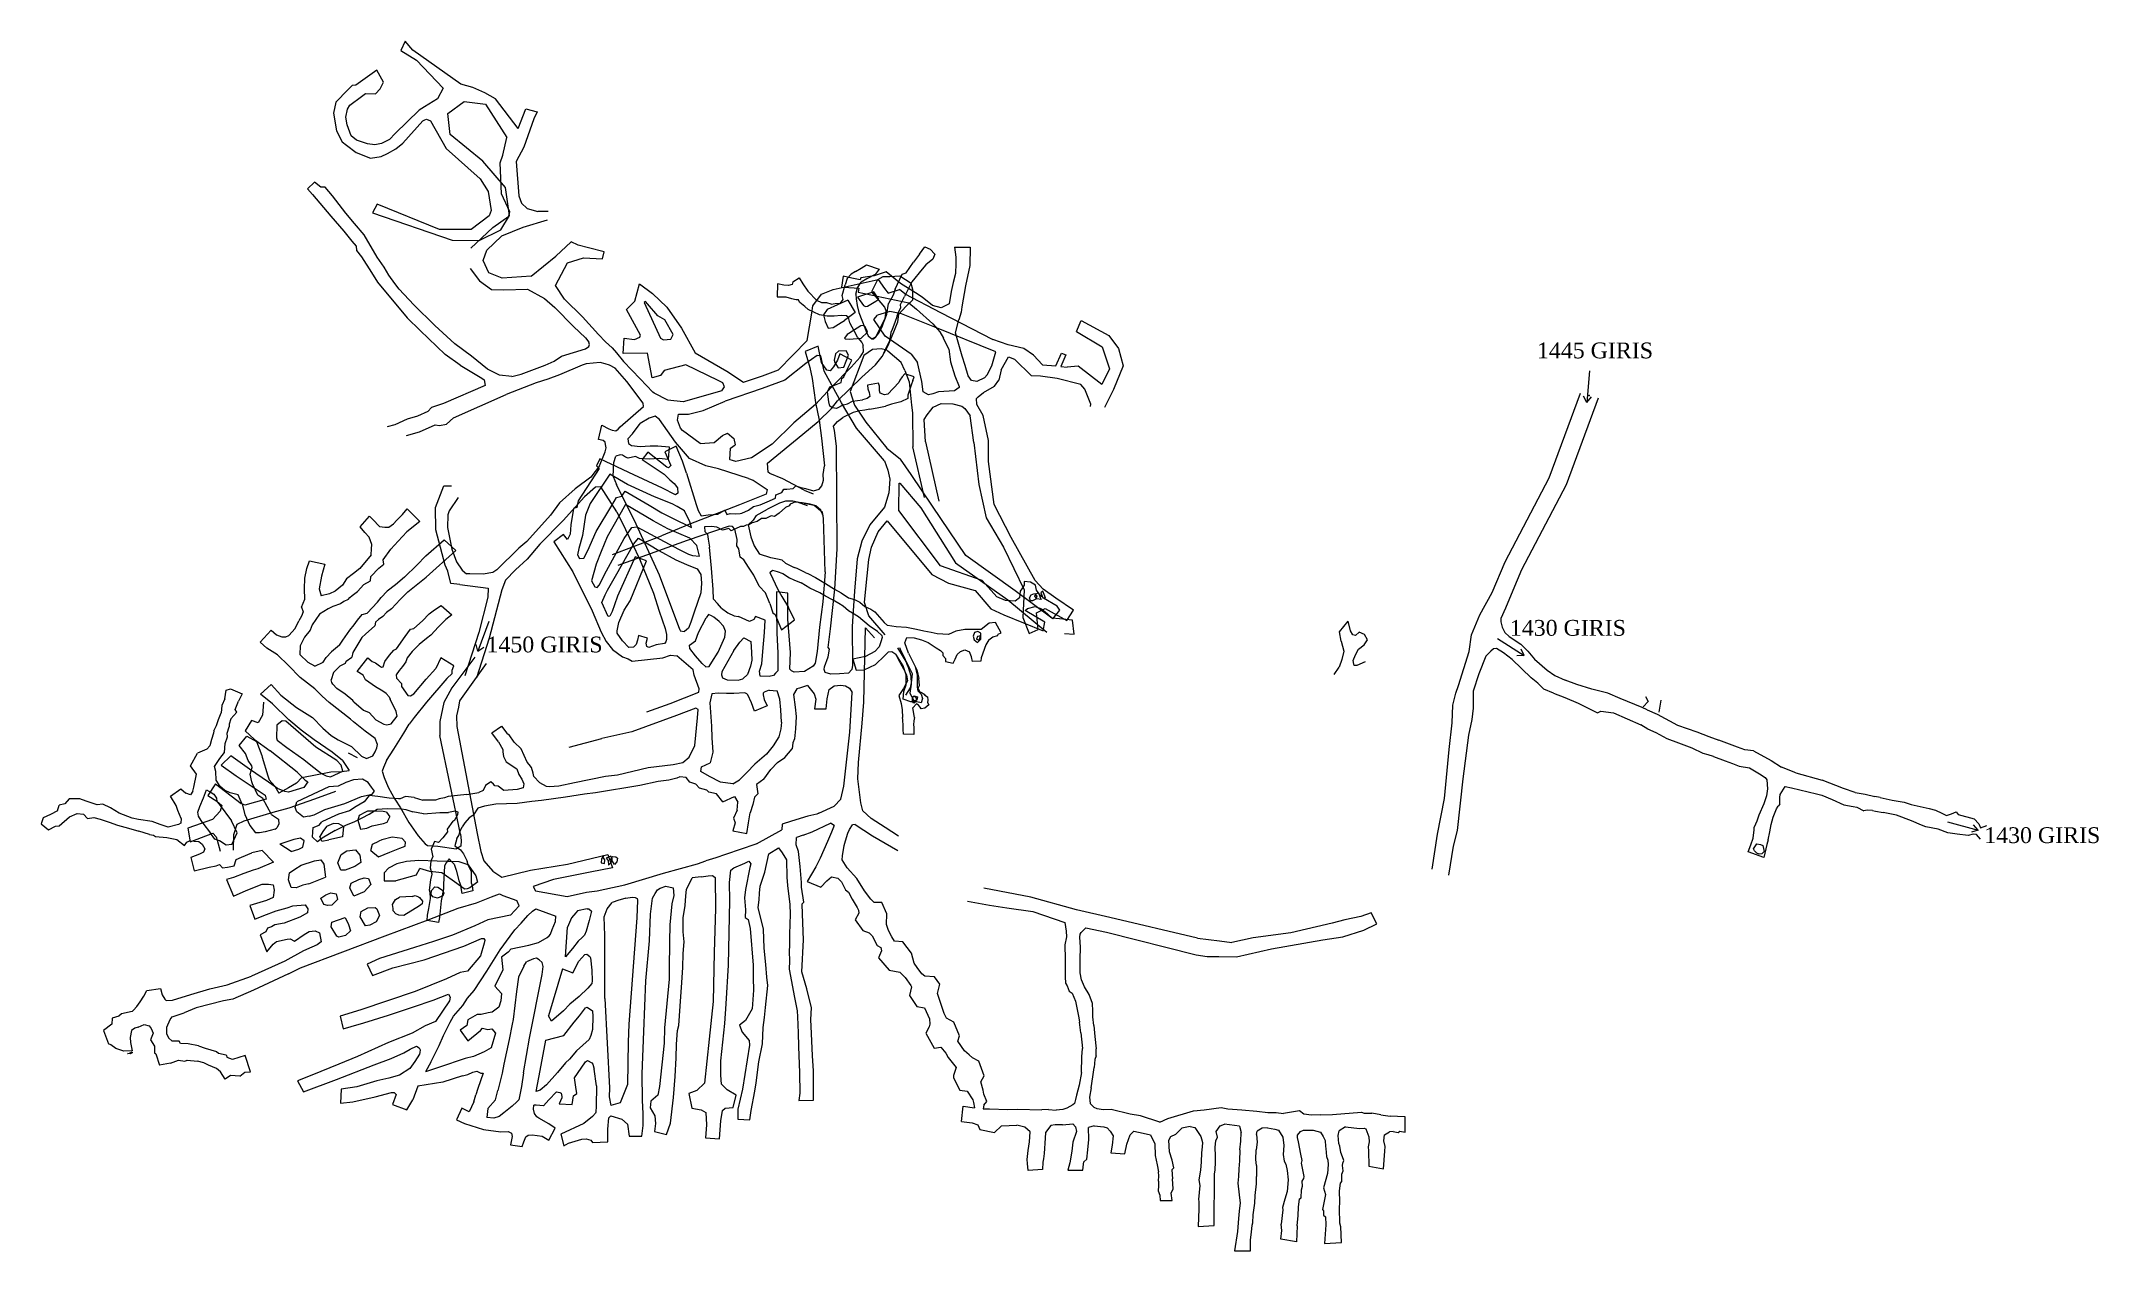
# Model space of a CAD drawing. Header units: metres. Extents: x 539087 to 539738, y 4477622 to 4478004.
import ezdxf

# ---------------------------------------------------------------- set-up
doc = ezdxf.new("R2010")
doc.units = ezdxf.units.M
for name, color, linetype, lineweight in [('INIT_COORD', 5, 'Continuous', 0), ('KAT_1440', 85, 'Continuous', 0), ('KAT_1450', 113, 'Continuous', 0), ('KAT_1457_ÜST', 1, 'Continuous', 0), ('TEXT_RED', 1, 'Continuous', 0)]:
    doc.layers.add(name, color=color, linetype=linetype, lineweight=lineweight)
doc.styles.get("Standard").update_dxf_attribs({"font": 'times.ttf'})

msp = doc.modelspace()

# ---------------------------------------------------------------- texts
at = {"layer": 'TEXT_RED'}
for s, p in [('1445 GIRIS', (539560.27, 4477903.97)), ('1430 GIRIS', (539551.7, 4477816.25)), ('1450 GIRIS', (539228.12, 4477810.99)), ('1430 GIRIS', (539701.7, 4477750.7))]:
    msp.add_text(s, height=5, dxfattribs=at).set_placement(p)

# ---------------------------------------------------------------- blocks, each defined once
blk = doc.blocks.new('162')
at = {"layer": 'TEXT_RED'}
for p, q in [((0, 2.1875, 1435.6234), (0, -2.8125, 1435.6234)), ((0, -2.8125, 1435.6234), (-0.625, -1.875, 1435.6234)), ((0, -2.8125, 1435.6234), (0.625, -1.875, 1435.6234))]:
    blk.add_line(p, q, dxfattribs=at)

# ---------------------------------------------------------------- linework, layer by layer
at = {"layer": 'INIT_COORD'}
msp.add_point((539576.83, 4477892.2, 1459.31), dxfattribs=at)
at = {"layer": 'KAT_1440'}
for p, q in [((539193.43, 4477995.04, 1445.2), (539186.79, 4477990.35, 1445.55)), ((539195.58, 4477991.29, 1444.56), (539193.43, 4477995.04, 1445.2)), ((539183.55, 4477988.14, 1445.77), (539181.21, 4477985.71, 1446.22)), ((539185.64, 4477990.23, 1445.69), (539183.55, 4477988.14, 1445.77)), ((539186.79, 4477990.35, 1445.55), (539185.64, 4477990.23, 1445.69)), ((539188.62, 4477986.75, 1445.83), (539189.89, 4477987.67, 1446.92)), ((539189.89, 4477987.67, 1446.92), (539193.08, 4477987.61, 1444.96)), ((539193.08, 4477987.61, 1444.96), (539194.54, 4477989.18, 1444.87)), ((539194.54, 4477989.18, 1444.87), (539195.58, 4477991.29, 1444.56)), ((539180.47, 4477984.94, 1445.39), (539179.77, 4477981.53, 1446.45)), ((539179.77, 4477981.53, 1446.45), (539180.65, 4477975.89, 1446.93)), ((539181.21, 4477985.71, 1446.22), (539180.47, 4477984.94, 1445.39)), ((539183.66, 4477980.2, 1446.9), (539184.15, 4477982.71, 1446.39)), ((539184.15, 4477982.71, 1446.39), (539184.93, 4477984.05, 1446.05)), ((539184.93, 4477984.05, 1446.05), (539188.62, 4477986.75, 1445.83)), ((539206.83, 4477982.48, 1451.47), (539199.29, 4477975.1, 1449.87)), ((539180.65, 4477975.89, 1446.93), (539182.52, 4477972.47, 1447.66)), ((539184.07, 4477977.8, 1447.29), (539183.66, 4477980.2, 1446.9)), ((539185.35, 4477974.35, 1447.78), (539184.07, 4477977.8, 1447.29)), ((539199.29, 4477975.1, 1449.87), (539197.47, 4477973.21, 1449.44)), ((539201.7, 4477972.05, 1449.75), (539207.97, 4477979.04, 1451.21)), ((539182.52, 4477972.47, 1447.66), (539183.82, 4477971.41, 1447.84)), ((539183.82, 4477971.41, 1447.84), (539186.94, 4477969.08, 1448.18)), ((539187.05, 4477972.99, 1448.25), (539185.35, 4477974.35, 1447.78)), ((539186.94, 4477969.08, 1448.18), (539191.43, 4477967.3, 1448.31)), ((539188.94, 4477972.3, 1448.6), (539187.05, 4477972.99, 1448.25)), ((539190.55, 4477971.78, 1448.67), (539188.94, 4477972.3, 1448.6)), ((539192.78, 4477971.46, 1448.84), (539190.55, 4477971.78, 1448.67)), ((539194.9, 4477971.89, 1449.24), (539192.78, 4477971.46, 1448.84)), ((539194.81, 4477967.79, 1448.56), (539196.82, 4477968.73, 1448.95)), ((539197.47, 4477973.21, 1449.44), (539194.9, 4477971.89, 1449.24)), ((539196.82, 4477968.73, 1448.95), (539199.43, 4477970.19, 1449.28)), ((539199.43, 4477970.19, 1449.28), (539201.7, 4477972.05, 1449.75)), ((539191.43, 4477967.3, 1448.31), (539194.81, 4477967.79, 1448.56)), ((539331.33, 4477920.6, 1449.08), (539334.06, 4477924.26, 1449.04)), ((539334.06, 4477924.26, 1449.04), (539337.77, 4477925.78, 1449.14)), ((539337.77, 4477925.78, 1449.14), (539351.98, 4477928.93, 1449.85)), ((539350.58, 4477924.99, 1449.51), (539345.44, 4477923.36, 1449.51)), ((539345.44, 4477923.36, 1449.51), (539347.31, 4477920.71, 1449.53)), ((539352.19, 4477922.63, 1448.99), (539350.58, 4477924.99, 1449.51)), ((539351.27, 4477922.03, 1449.04), (539352.19, 4477922.63, 1448.99)), ((539351.98, 4477928.93, 1449.85), (539354, 4477926.07, 1449.51)), ((539354, 4477926.07, 1449.51), (539355.11, 4477924.55, 1449.03)), ((539355.11, 4477924.55, 1449.03), (539358.7, 4477925.78, 1448.65)), ((539360.37, 4477924.41, 1448.59), (539358.7, 4477925.78, 1448.65)), ((539360.37, 4477924.41, 1448.59), (539371.72, 4477918.49, 1450.41)), ((539331.03, 4477918.23, 1450.24), (539331.33, 4477920.6, 1449.08)), ((539335.88, 4477919.45, 1448.99), (539334.69, 4477917.71, 1450.17)), ((539334.69, 4477917.71, 1450.17), (539335.23, 4477915.59, 1449.82)), ((539342.41, 4477922.41, 1449.51), (539335.88, 4477919.45, 1448.99)), ((539340.3, 4477915.34, 1449.11), (539341.34, 4477915.98, 1449.13)), ((539344.65, 4477918.42, 1449.85), (539341.34, 4477915.98, 1449.13)), ((539342.41, 4477922.41, 1449.51), (539344.65, 4477918.42, 1449.85)), ((539347.31, 4477920.71, 1449.53), (539347.93, 4477920.31, 1449.53)), ((539347.93, 4477920.31, 1449.53), (539348.65, 4477920.43, 1449.07)), ((539348.65, 4477920.43, 1449.07), (539351.27, 4477922.03, 1449.04)), ((539350.65, 4477916.25, 1450.03), (539351.79, 4477917.62, 1448.69)), ((539355.69, 4477918.82, 1448.76), (539351.79, 4477917.62, 1448.69)), ((539359.37, 4477918.04, 1448.04), (539355.69, 4477918.82, 1448.76)), ((539369.94, 4477913.79, 1450.04), (539359.37, 4477918.04, 1448.04)), ((539335.23, 4477915.59, 1449.82), (539336.2, 4477913.47, 1449.58)), ((539336.2, 4477913.47, 1449.58), (539337.71, 4477913.74, 1449.85)), ((539337.71, 4477913.74, 1449.85), (539340.3, 4477915.34, 1449.11)), ((539342.15, 4477911.53, 1449.29), (539341.34, 4477910.33, 1449.98)), ((539341.34, 4477910.33, 1449.98), (539341.49, 4477910.14, 1449.99)), ((539342.69, 4477911.87, 1449.19), (539342.15, 4477911.53, 1449.29)), ((539346.46, 4477914.2, 1449.53), (539342.69, 4477911.87, 1449.19)), ((539347.21, 4477914.32, 1450.03), (539346.46, 4477914.2, 1449.53)), ((539347.83, 4477913.89, 1450.53), (539347.21, 4477914.32, 1450.03)), ((539333, 4477907.78, 1441.65), (539328.89, 4477906.16, 1441.65)), ((539328.89, 4477906.16, 1441.65), (539330.35, 4477901.03, 1441.65)), ((539334.1, 4477902.67, 1441.65), (539333, 4477907.78, 1441.65)), ((539334.85, 4477899.93, 1449.9), (539333.83, 4477904.77, 1450.09)), ((539339.12, 4477903.43, 1442.06), (539337.9, 4477901.24, 1441.88)), ((539338.47, 4477905.38, 1449.77), (539338.1, 4477903.38, 1449.76)), ((539338.1, 4477903.38, 1449.76), (539338.25, 4477902.65, 1449.76)), ((539339.4, 4477906.2, 1449.77), (539338.47, 4477905.38, 1449.77)), ((539339.81, 4477905.4, 1441.96), (539339.12, 4477903.43, 1442.06)), ((539341.87, 4477906.32, 1449.75), (539339.4, 4477906.2, 1449.77)), ((539343.69, 4477903.35, 1442.12), (539339.81, 4477905.4, 1441.96)), ((539341.15, 4477901.15, 1449.46), (539342.55, 4477905, 1449.9)), ((539342.55, 4477905, 1449.9), (539341.87, 4477906.32, 1449.75)), ((539342.52, 4477901.03, 1442.18), (539343.69, 4477903.35, 1442.12)), ((539347.48, 4477904.86, 1450.29), (539343.17, 4477893.45, 1448.54)), ((539330.35, 4477901.03, 1441.65), (539331.05, 4477897.61, 1441.6)), ((539331.05, 4477897.61, 1441.6), (539332.2, 4477890.03, 1441.66)), ((539335.71, 4477900.25, 1441.88), (539334.1, 4477902.67, 1441.65)), ((539340.36, 4477889.9, 1448.1), (539334.85, 4477899.93, 1449.9)), ((539336.84, 4477900.01, 1441.91), (539335.71, 4477900.25, 1441.88)), ((539337.9, 4477901.24, 1441.88), (539336.84, 4477900.01, 1441.91)), ((539338.25, 4477902.65, 1449.76), (539339.37, 4477900.95, 1449.46)), ((539339.37, 4477900.95, 1449.46), (539341.15, 4477901.15, 1449.46)), ((539340.3, 4477896.38, 1442.39), (539340.44, 4477897.6, 1442)), ((539340.44, 4477897.6, 1442), (539341.16, 4477898.13, 1442.31)), ((539341.16, 4477898.13, 1442.31), (539342.52, 4477901.03, 1442.18)), ((539358.83, 4477897.06, 1439.62), (539358.51, 4477896.35, 1439.64)), ((539359.53, 4477898.13, 1439.6), (539358.83, 4477897.06, 1439.62)), ((539360.41, 4477899.04, 1439.57), (539359.53, 4477898.13, 1439.6)), ((539363.33, 4477898.1, 1439.54), (539360.41, 4477899.04, 1439.57)), ((539362.94, 4477897.01, 1437.78), (539362.4, 4477895.44, 1437.84)), ((539362.94, 4477897.01, 1437.78), (539363.33, 4477898.1, 1439.54)), ((539332.2, 4477890.03, 1441.66), (539333.27, 4477884.4, 1441.79)), ((539335.92, 4477893.33, 1441.64), (539336.74, 4477894.95, 1441.69)), ((539336.34, 4477890.18, 1441.56), (539335.92, 4477893.33, 1441.64)), ((539336.66, 4477888.85, 1441.46), (539336.34, 4477890.18, 1441.56)), ((539336.74, 4477894.95, 1441.69), (539338.2, 4477895.45, 1442.06)), ((539338.2, 4477895.45, 1442.06), (539340.3, 4477896.38, 1442.39)), ((539342.31, 4477889.59, 1440.63), (539343.85, 4477890.46, 1440.19)), ((539343.17, 4477893.45, 1448.54), (539344.52, 4477889.2, 1447.62)), ((539343.85, 4477890.46, 1440.19), (539346.98, 4477890.87, 1439.51)), ((539348.52, 4477891.24, 1439.32), (539346.98, 4477890.87, 1439.51)), ((539349.33, 4477891.93, 1439.22), (539348.52, 4477891.24, 1439.32)), ((539352.1, 4477896.09, 1439.56), (539348.63, 4477895.44, 1439.85)), ((539348.63, 4477895.44, 1439.85), (539348.68, 4477894.36, 1439.69)), ((539348.68, 4477894.36, 1439.69), (539349.1, 4477893.21, 1439.39)), ((539349.1, 4477893.21, 1439.39), (539349.33, 4477891.93, 1439.22)), ((539352.41, 4477895.13, 1439.32), (539352.1, 4477896.09, 1439.56)), ((539352.34, 4477893.72, 1439.04), (539352.41, 4477895.13, 1439.32)), ((539352.6, 4477892.93, 1439.01), (539352.34, 4477893.72, 1439.04)), ((539353.96, 4477892.43, 1438.47), (539352.6, 4477892.93, 1439.01)), ((539355, 4477892.59, 1438.4), (539353.96, 4477892.43, 1438.47)), ((539358.51, 4477896.35, 1439.64), (539355, 4477892.59, 1438.4)), ((539359.16, 4477890.2, 1437.89), (539356.21, 4477889.47, 1438.31)), ((539361.34, 4477891.27, 1437.71), (539359.16, 4477890.2, 1437.89)), ((539361.36, 4477892.31, 1437.74), (539361.34, 4477891.27, 1437.71)), ((539361.69, 4477893.27, 1437.69), (539361.36, 4477892.31, 1437.74)), ((539362.4, 4477895.44, 1437.84), (539361.69, 4477893.27, 1437.69)), ((539333.27, 4477884.4, 1441.79), (539334.05, 4477878.7, 1441.94)), ((539337.58, 4477888.37, 1441.67), (539336.66, 4477888.85, 1441.46)), ((539338.84, 4477888.08, 1441.03), (539337.58, 4477888.37, 1441.67)), ((539337.89, 4477882.54, 1441.81), (539339.13, 4477883.97, 1441.28)), ((539341.02, 4477889.27, 1440.63), (539338.84, 4477888.08, 1441.03)), ((539339.13, 4477883.97, 1441.28), (539340.78, 4477885.28, 1441.04)), ((539345.11, 4477881.93, 1446.18), (539340.36, 4477889.9, 1448.1)), ((539344.11, 4477886.88, 1440.63), (539340.78, 4477885.28, 1441.04)), ((539341.02, 4477889.27, 1440.63), (539342.31, 4477889.59, 1440.63)), ((539346.22, 4477887.35, 1440.63), (539344.11, 4477886.88, 1440.63)), ((539344.52, 4477889.2, 1447.62), (539348.05, 4477883.74, 1445.96)), ((539347.76, 4477887.55, 1439.54), (539346.22, 4477887.35, 1440.63)), ((539349.33, 4477887.89, 1439.34), (539347.76, 4477887.55, 1439.54)), ((539348.05, 4477883.74, 1445.96), (539354.74, 4477875.54, 1446.83)), ((539349.33, 4477887.89, 1439.34), (539352.14, 4477888.41, 1438.86)), ((539352.14, 4477888.41, 1438.86), (539354.33, 4477888.82, 1438.65)), ((539356.21, 4477889.47, 1438.31), (539354.33, 4477888.82, 1438.65)), ((539334.05, 4477878.7, 1441.94), (539335, 4477870.02, 1442.27)), ((539338.18, 4477881.17, 1441.72), (539337.89, 4477882.54, 1441.81)), ((539338.76, 4477876.24, 1441.92), (539338.18, 4477881.17, 1441.72)), ((539353.99, 4477871.58, 1443.44), (539345.11, 4477881.93, 1446.18)), ((539264.01, 4477872.18, 1443.56), (539262.86, 4477869.95, 1443.64)), ((539273.16, 4477867.83, 1442.69), (539264.01, 4477872.18, 1443.56)), ((539279.1, 4477874.25, 1442.46), (539277.4, 4477872, 1442.46)), ((539277.4, 4477872, 1442.46), (539284.32, 4477867.31, 1441.98)), ((539285.14, 4477869.57, 1442.17), (539279.1, 4477874.25, 1442.46)), ((539288.13, 4477876.19, 1442.1), (539284.54, 4477874.42, 1442.11)), ((539284.54, 4477874.42, 1442.11), (539286.39, 4477870.13, 1442.1)), ((539290.13, 4477871.45, 1442.17), (539288.13, 4477876.19, 1442.1)), ((539291.4, 4477867.66, 1442), (539290.13, 4477871.45, 1442.17)), ((539338.98, 4477843.73, 1442.38), (539338.76, 4477876.24, 1441.92)), ((539353.99, 4477871.58, 1443.44), (539355.03, 4477868.61, 1442.36)), ((539354.74, 4477875.54, 1446.83), (539359.06, 4477872.04, 1443.44)), ((539362.4, 4477867.22, 1441.87), (539359.06, 4477872.04, 1443.44)), ((539263.78, 4477869.11, 1443.64), (539257.11, 4477858.88, 1443.6)), ((539267.13, 4477867.39, 1443.14), (539260.87, 4477858.1, 1443.59)), ((539262.86, 4477869.95, 1443.64), (539263.78, 4477869.11, 1443.64)), ((539272.67, 4477864.03, 1442.36), (539267.13, 4477867.39, 1443.14)), ((539281.23, 4477860.21, 1441.88), (539272.67, 4477864.03, 1442.36)), ((539283.78, 4477862.87, 1442.15), (539273.16, 4477867.83, 1442.69)), ((539284.32, 4477867.31, 1441.98), (539286.12, 4477865.51, 1442.12)), ((539285.7, 4477869.33, 1442.43), (539285.14, 4477869.57, 1442.17)), ((539286.39, 4477870.13, 1442.1), (539285.7, 4477869.33, 1442.43)), ((539286.12, 4477865.51, 1442.12), (539287.5, 4477864.39, 1442.04)), ((539287.5, 4477864.39, 1442.04), (539288.5, 4477863.01, 1441.25)), ((539291.4, 4477867.66, 1442), (539294.4, 4477857.79, 1442.2)), ((539334.12, 4477863.64, 1442.48), (539334.65, 4477865.47, 1442.32)), ((539334.58, 4477867.22, 1442.27), (539335, 4477870.02, 1442.27)), ((539334.65, 4477865.47, 1442.32), (539334.58, 4477867.22, 1442.27)), ((539355.03, 4477868.61, 1442.36), (539355.65, 4477865.81, 1442.36)), ((539355.65, 4477865.81, 1442.36), (539355.33, 4477861.43, 1442.26)), ((539358.5, 4477855.89, 1442.27), (539358.65, 4477864.5, 1442.2)), ((539358.65, 4477864.5, 1442.2), (539358.87, 4477864.51, 1442.34)), ((539358.87, 4477864.51, 1442.34), (539365.43, 4477856.67, 1439.84)), ((539369.17, 4477857.23, 1439.57), (539362.4, 4477867.22, 1441.87)), ((539212.02, 4477856.82, 1440.58), (539214.6, 4477863.64, 1439.89)), ((539214.6, 4477863.64, 1439.89), (539217.11, 4477863.67, 1440.01)), ((539219.12, 4477859.92, 1440.15), (539216.34, 4477855.72, 1440.9)), ((539251.2, 4477858.24, 1450.28), (539248.38, 4477854.38, 1449.83)), ((539257.11, 4477858.88, 1443.6), (539256.68, 4477856.82, 1443.75)), ((539260.87, 4477858.1, 1443.59), (539259.43, 4477854.34, 1443.71)), ((539262.82, 4477849.2, 1442.69), (539267.79, 4477857.45, 1443.45)), ((539272.04, 4477857.71, 1445.27), (539266.29, 4477847.53, 1442.77)), ((539267.79, 4477857.45, 1443.45), (539269.24, 4477859.95, 1445.3)), ((539269.24, 4477859.95, 1445.3), (539270.87, 4477860.4, 1445)), ((539270.87, 4477860.4, 1445), (539271.95, 4477861.99, 1442.35)), ((539271.95, 4477861.99, 1442.35), (539279.52, 4477857.51, 1442.47)), ((539280.8, 4477852.61, 1441.59), (539272.04, 4477857.71, 1445.27)), ((539279.52, 4477857.51, 1442.47), (539283.56, 4477855.11, 1442.18)), ((539286.82, 4477857.95, 1442.14), (539281.23, 4477860.21, 1441.88)), ((539287.84, 4477860.83, 1441.07), (539283.78, 4477862.87, 1442.15)), ((539288.41, 4477857.16, 1442.13), (539286.82, 4477857.95, 1442.14)), ((539288.64, 4477861.34, 1441.27), (539287.84, 4477860.83, 1441.07)), ((539288.5, 4477863.01, 1441.25), (539288.64, 4477861.34, 1441.27)), ((539294.4, 4477857.79, 1442.2), (539295.04, 4477855.85, 1442.03)), ((539312.51, 4477857.09, 1443.01), (539314.69, 4477857.65, 1443.1)), ((539314.69, 4477857.65, 1443.1), (539316.88, 4477858.65, 1442.83)), ((539316.88, 4477858.65, 1442.83), (539319.47, 4477859.78, 1442.74)), ((539319.47, 4477859.78, 1442.74), (539319.61, 4477860.8, 1442.71)), ((539319.61, 4477860.8, 1442.71), (539321.48, 4477861.53, 1442.67)), ((539321.48, 4477861.53, 1442.67), (539322.15, 4477862.64, 1442.69)), ((539322.15, 4477862.64, 1442.69), (539323.12, 4477862.61, 1442.71)), ((539323.12, 4477862.61, 1442.71), (539325.09, 4477862.82, 1442.71)), ((539324.18, 4477857.83, 1442.84), (539323.86, 4477857.36, 1442.91)), ((539325.86, 4477858.6, 1442.87), (539324.18, 4477857.83, 1442.84)), ((539325.09, 4477862.82, 1442.71), (539325.94, 4477863.67, 1442.68)), ((539325.86, 4477858.51, 1442.81), (539325.86, 4477858.6, 1442.87)), ((539326.02, 4477858.47, 1442.75), (539325.86, 4477858.51, 1442.81)), ((539325.94, 4477863.67, 1442.68), (539327.21, 4477863.27, 1442.66)), ((539327.97, 4477858.33, 1442.8), (539326.02, 4477858.47, 1442.75)), ((539327.21, 4477863.27, 1442.66), (539329.01, 4477862.82, 1442.78)), ((539330.5, 4477857.89, 1442.7), (539327.97, 4477858.33, 1442.8)), ((539328.6, 4477858.21, 1442.62), (539329.58, 4477857.97, 1442.42)), ((539329.01, 4477862.82, 1442.78), (539331.53, 4477862.1, 1442.69)), ((539329.58, 4477857.97, 1442.62), (539331.73, 4477857.54, 1442.42)), ((539332.26, 4477857.35, 1442.43), (539330.5, 4477857.89, 1442.7)), ((539331.53, 4477862.1, 1442.69), (539333.31, 4477862.65, 1442.44)), ((539331.73, 4477857.54, 1442.42), (539334.36, 4477855.31, 1442.42)), ((539333.31, 4477862.65, 1442.44), (539334.12, 4477863.64, 1442.48)), ((539355.33, 4477861.43, 1442.26), (539353.95, 4477856.86, 1442.17)), ((539212.13, 4477849.74, 1441.77), (539212.02, 4477856.82, 1440.58)), ((539215.94, 4477854.49, 1440.96), (539215.82, 4477850.49, 1441.81)), ((539216.34, 4477855.72, 1440.9), (539215.94, 4477854.49, 1440.96)), ((539248.38, 4477854.38, 1449.83), (539240.87, 4477846.08, 1448.09)), ((539252.36, 4477852.67, 1449.98), (539244.94, 4477845.22, 1448.42)), ((539254.75, 4477851.35, 1443), (539254.55, 4477848.37, 1443.57)), ((539255.64, 4477856.52, 1443.79), (539254.75, 4477851.35, 1443)), ((539256.68, 4477856.82, 1443.75), (539255.64, 4477856.52, 1443.79)), ((539259.43, 4477854.34, 1443.71), (539258.49, 4477847.98, 1443)), ((539282.81, 4477835.38, 1445.38), (539275.5, 4477851.56, 1449.11)), ((539285.49, 4477850.09, 1442.27), (539280.8, 4477852.61, 1441.59)), ((539283.56, 4477855.11, 1442.18), (539286.73, 4477853.49, 1442.28)), ((539286.73, 4477853.49, 1442.28), (539292.95, 4477850.52, 1442.24)), ((539290.69, 4477855.78, 1442.14), (539288.41, 4477857.16, 1442.13)), ((539292.45, 4477852.25, 1442.24), (539290.69, 4477855.78, 1442.14)), ((539292.95, 4477850.52, 1442.24), (539292.45, 4477852.25, 1442.24)), ((539295.04, 4477855.85, 1442.03), (539295.96, 4477854.12, 1442.03)), ((539295.96, 4477854.12, 1442.03), (539298.23, 4477854.47, 1442.41)), ((539298.23, 4477854.47, 1442.41), (539301.26, 4477854.67, 1442.76)), ((539301.26, 4477854.67, 1442.76), (539303.51, 4477855.91, 1442.86)), ((539303.51, 4477855.91, 1442.86), (539304.08, 4477854.57, 1442.86)), ((539304.08, 4477854.57, 1442.86), (539305.2, 4477854.91, 1442.8)), ((539305.2, 4477854.91, 1442.8), (539306.78, 4477854.76, 1442.83)), ((539306.78, 4477854.76, 1442.83), (539308.31, 4477854.9, 1442.92)), ((539308.31, 4477854.9, 1442.92), (539308.84, 4477855.05, 1442.92)), ((539308.84, 4477855.05, 1442.92), (539311.01, 4477855.99, 1443.05)), ((539310.2, 4477851.24, 1443.02), (539309.39, 4477850.81, 1442.95)), ((539311.03, 4477851.36, 1443.07), (539310.2, 4477851.24, 1443.02)), ((539311.01, 4477855.99, 1443.05), (539312.51, 4477857.09, 1443.01)), ((539312.1, 4477851.98, 1443.02), (539311.03, 4477851.36, 1443.07)), ((539313.67, 4477852.34, 1443.13), (539312.1, 4477851.98, 1443.02)), ((539315.05, 4477853.31, 1443.11), (539313.67, 4477852.34, 1443.13)), ((539316.42, 4477853.36, 1443.04), (539315.05, 4477853.31, 1443.11)), ((539318.12, 4477854.19, 1443.02), (539316.42, 4477853.36, 1443.04)), ((539319.24, 4477853.93, 1443.14), (539318.12, 4477854.19, 1443.02)), ((539320.67, 4477855.06, 1443.05), (539319.24, 4477853.93, 1443.14)), ((539322.64, 4477856.77, 1442.88), (539320.67, 4477855.06, 1443.05)), ((539323.86, 4477857.36, 1442.91), (539322.64, 4477856.77, 1442.88)), ((539333.87, 4477855.99, 1442.42), (539332.26, 4477857.35, 1442.43)), ((539334.6, 4477854.17, 1442.48), (539333.87, 4477855.99, 1442.42)), ((539334.72, 4477853.29, 1442.47), (539334.36, 4477855.31, 1442.42)), ((539334.72, 4477853.29, 1442.47), (539334.6, 4477854.17, 1442.48)), ((539335.21, 4477836.45, 1442.18), (539334.72, 4477853.29, 1442.47)), ((539349.38, 4477851.36, 1442.71), (539346.78, 4477846.17, 1441.9)), ((539353.95, 4477856.86, 1442.17), (539349.38, 4477851.36, 1442.71)), ((539352.01, 4477849.08, 1442.87), (539354.82, 4477852.56, 1442.52)), ((539354.82, 4477852.56, 1442.52), (539368.94, 4477835.62, 1442.31)), ((539371.69, 4477838.34, 1442.1), (539358.5, 4477855.89, 1442.27)), ((539365.43, 4477856.67, 1439.84), (539376.45, 4477839.26, 1434.72)), ((539379.72, 4477841.63, 1434.59), (539369.17, 4477857.23, 1439.57)), ((539215.05, 4477838.59, 1443.68), (539212.13, 4477849.74, 1441.77)), ((539215.82, 4477850.49, 1441.81), (539217.16, 4477843.63, 1443.33)), ((539240.87, 4477846.08, 1448.09), (539238.3, 4477843.91, 1447.55)), ((539244.94, 4477845.22, 1448.42), (539240.99, 4477840.44, 1447.45)), ((539252.48, 4477848.25, 1443.81), (539249.41, 4477845.98, 1443.93)), ((539249.41, 4477845.98, 1443.93), (539255.43, 4477836.49, 1442.89)), ((539253.76, 4477846.73, 1443.22), (539252.48, 4477848.25, 1443.81)), ((539254.55, 4477848.37, 1443.57), (539253.76, 4477846.73, 1443.22)), ((539258.49, 4477847.98, 1443), (539257.3, 4477843.81, 1443)), ((539260.22, 4477843.17, 1443), (539262.82, 4477849.2, 1442.69)), ((539266.29, 4477847.53, 1442.77), (539264.41, 4477842.91, 1442.95)), ((539266.12, 4477836.81, 1442.77), (539271.63, 4477847.03, 1443.59)), ((539268.96, 4477835.1, 1443.17), (539274.73, 4477845.36, 1443.59)), ((539271.63, 4477847.03, 1443.59), (539274.11, 4477850.45, 1444.86)), ((539272.06, 4477849.85, 1449.63), (539276.48, 4477840.61, 1446.87)), ((539274.11, 4477850.45, 1444.86), (539275.63, 4477850.74, 1444.86)), ((539274.73, 4477845.36, 1443.59), (539276.18, 4477847.12, 1444.47)), ((539275.63, 4477850.74, 1444.86), (539282.9, 4477846.83, 1441.96)), ((539276.18, 4477847.12, 1444.47), (539282.58, 4477843.19, 1441.92)), ((539282.9, 4477846.83, 1441.96), (539288.79, 4477843.6, 1441.99)), ((539292.39, 4477847.09, 1442.31), (539285.49, 4477850.09, 1442.27)), ((539294.67, 4477844.83, 1442.3), (539292.39, 4477847.09, 1442.31)), ((539295.51, 4477841.45, 1442.01), (539294.67, 4477844.83, 1442.3)), ((539299.27, 4477850.75, 1442.66), (539297.11, 4477850.73, 1442.36)), ((539297.11, 4477850.73, 1442.36), (539297.17, 4477849.25, 1442.2)), ((539297.17, 4477849.25, 1442.2), (539298.03, 4477848.32, 1442.15)), ((539298.03, 4477848.32, 1442.15), (539298.2, 4477846.77, 1442.08)), ((539298.2, 4477846.77, 1442.08), (539298.66, 4477844.23, 1442.14)), ((539300.92, 4477850.56, 1442.99), (539299.27, 4477850.75, 1442.66)), ((539302.71, 4477849.67, 1442.94), (539300.92, 4477850.56, 1442.99)), ((539304.75, 4477850.12, 1442.94), (539302.71, 4477849.67, 1442.94)), ((539305.51, 4477849.48, 1442.94), (539304.75, 4477850.12, 1442.94)), ((539308.43, 4477850.76, 1443.03), (539305.51, 4477849.48, 1442.94)), ((539309.39, 4477850.81, 1442.95), (539308.43, 4477850.76, 1443.03)), ((539346.78, 4477846.17, 1441.9), (539345.37, 4477840.54, 1441.49)), ((539349.91, 4477844.29, 1441.9), (539352.01, 4477849.08, 1442.87)), ((539215.89, 4477836.63, 1443.77), (539215.05, 4477838.59, 1443.68)), ((539217.16, 4477843.63, 1443.33), (539218.67, 4477839.59, 1444.06)), ((539218.67, 4477839.59, 1444.06), (539220.45, 4477836.96, 1444.52)), ((539238.3, 4477843.91, 1447.55), (539231.42, 4477837.11, 1445.97)), ((539240.99, 4477840.44, 1447.45), (539237.32, 4477837.09, 1446.73)), ((539257.3, 4477843.81, 1443), (539256.93, 4477841.85, 1442.86)), ((539256.93, 4477841.85, 1442.86), (539257.52, 4477840.69, 1442.86)), ((539257.52, 4477840.69, 1442.86), (539258.9, 4477840.82, 1443)), ((539258.9, 4477840.82, 1443), (539260.22, 4477843.17, 1443)), ((539262.77, 4477838.93, 1443), (539262.04, 4477836.29, 1443)), ((539264.41, 4477842.91, 1442.95), (539262.77, 4477838.93, 1443)), ((539275.14, 4477841.22, 1442.58), (539269.6, 4477828.72, 1442.39)), ((539273.59, 4477827.27, 1442.18), (539278.77, 4477839.98, 1442.53)), ((539278.77, 4477839.98, 1442.53), (539275.14, 4477841.22, 1442.58)), ((539276.48, 4477840.61, 1446.87), (539280.96, 4477829.67, 1444.43)), ((539282.58, 4477843.19, 1441.92), (539287.99, 4477840.24, 1441.94)), ((539287.99, 4477840.24, 1441.94), (539291.39, 4477838.73, 1443.68)), ((539288.79, 4477843.6, 1441.99), (539291.95, 4477842.02, 1442.14)), ((539291.39, 4477838.73, 1443.68), (539294.71, 4477837.38, 1442.1)), ((539291.95, 4477842.02, 1442.14), (539293.24, 4477841.61, 1442.14)), ((539293.24, 4477841.61, 1442.14), (539295.51, 4477841.45, 1442.01)), ((539299.24, 4477837.65, 1441.2), (539298.66, 4477844.23, 1442.14)), ((539338.3, 4477830.98, 1441.87), (539338.98, 4477843.73, 1442.38)), ((539345.37, 4477840.54, 1441.49), (539344.51, 4477830.33, 1440.7)), ((539347.92, 4477830.05, 1440.81), (539349.02, 4477840.35, 1441.49)), ((539349.02, 4477840.35, 1441.49), (539349.91, 4477844.29, 1441.9)), ((539384.88, 4477833.73, 1442.14), (539371.69, 4477838.34, 1442.1)), ((539376.45, 4477839.26, 1434.72), (539392.94, 4477827.63, 1430.83)), ((539395.29, 4477830.42, 1430.94), (539379.72, 4477841.63, 1434.59)), ((539546.1, 4477829.94, 1448.99), (539550.28, 4477839.66, 1450.61)), ((539216.82, 4477832.78, 1444.08), (539215.89, 4477836.63, 1443.77)), ((539219.69, 4477832.41, 1444.63), (539216.82, 4477832.78, 1444.08)), ((539219.69, 4477832.41, 1444.63), (539228.62, 4477831.28, 1445.49)), ((539220.45, 4477836.96, 1444.52), (539221.8, 4477835.82, 1444.86)), ((539222.83, 4477835.78, 1444.94), (539221.8, 4477835.82, 1444.86)), ((539227.08, 4477835.72, 1445.39), (539222.83, 4477835.78, 1444.94)), ((539230.15, 4477836.23, 1445.8), (539227.08, 4477835.72, 1445.39)), ((539231.42, 4477837.11, 1445.97), (539230.15, 4477836.23, 1445.8)), ((539234.1, 4477833.81, 1445.84), (539232.95, 4477830.77, 1445.22)), ((539237.32, 4477837.09, 1446.73), (539234.1, 4477833.81, 1445.84)), ((539255.43, 4477836.49, 1442.89), (539261.59, 4477824.09, 1442.7)), ((539262.04, 4477836.29, 1443), (539261.37, 4477833.63, 1442.7)), ((539261.37, 4477833.63, 1442.7), (539262.36, 4477831.7, 1442.62)), ((539262.36, 4477831.7, 1442.62), (539263.11, 4477831.54, 1442.62)), ((539263.11, 4477831.54, 1442.62), (539263.72, 4477832.26, 1442.64)), ((539263.72, 4477832.26, 1442.64), (539266.12, 4477836.81, 1442.77)), ((539266.35, 4477830.63, 1442.72), (539268.96, 4477835.1, 1443.17)), ((539289.22, 4477818.23, 1441.8), (539282.81, 4477835.38, 1445.38)), ((539294.71, 4477837.38, 1442.1), (539295.94, 4477835.63, 1442.07)), ((539296.1, 4477832.92, 1441.93), (539295.88, 4477829.86, 1441.79)), ((539295.94, 4477835.63, 1442.07), (539296.1, 4477832.92, 1441.93)), ((539299.81, 4477830.83, 1441.24), (539299.24, 4477837.65, 1441.2)), ((539335.21, 4477836.45, 1442.18), (539334.48, 4477826.95, 1441.75)), ((539368.94, 4477835.62, 1442.31), (539374.23, 4477832.92, 1442.27)), ((539374.23, 4477832.92, 1442.27), (539382.62, 4477830.58, 1442.06)), ((539389.46, 4477828.55, 1442.46), (539384.88, 4477833.73, 1442.14)), ((539398.1, 4477832.27, 1444.36), (539397.42, 4477831.06, 1442.58)), ((539398.11, 4477833.36, 1442.58), (539398.1, 4477832.27, 1444.36)), ((539400.15, 4477833.15, 1442.58), (539398.11, 4477833.36, 1442.58)), ((539401.7, 4477832.26, 1442.58), (539400.15, 4477833.15, 1442.58)), ((539402.03, 4477830.65, 1442.58), (539401.7, 4477832.26, 1442.58)), ((539555.41, 4477837.06, 1450.61), (539552.69, 4477830.55, 1449.37)), ((539228.57, 4477828.45, 1444.72), (539225.69, 4477817.27, 1442.69)), ((539228.62, 4477831.28, 1445.49), (539228.57, 4477828.45, 1444.72)), ((539232.95, 4477830.77, 1445.22), (539228.98, 4477815.53, 1442.56)), ((539264.6, 4477826.79, 1442.42), (539265.64, 4477829.19, 1442.67)), ((539266.55, 4477822.36, 1442.76), (539264.6, 4477826.79, 1442.42)), ((539265.64, 4477829.19, 1442.67), (539266.35, 4477830.63, 1442.72)), ((539268.64, 4477826.04, 1443.14), (539267.87, 4477823.9, 1443.09)), ((539269.6, 4477828.72, 1442.39), (539268.64, 4477826.04, 1443.14)), ((539271.7, 4477824.37, 1442.24), (539273.59, 4477827.27, 1442.18)), ((539280.96, 4477829.67, 1444.43), (539282.72, 4477823.99, 1443.23)), ((539295.88, 4477829.86, 1441.79), (539293.82, 4477823.68, 1441.76)), ((539299.91, 4477827.8, 1441.89), (539299.81, 4477830.83, 1441.24)), ((539301.15, 4477826.45, 1441.95), (539299.91, 4477827.8, 1441.89)), ((539302.46, 4477825, 1441.99), (539301.15, 4477826.45, 1441.95)), ((539302.46, 4477825, 1441.99), (539304.42, 4477823.49, 1441.79)), ((539323.39, 4477829.73, 1441.51), (539319.8, 4477830.12, 1441.51)), ((539319.8, 4477830.12, 1441.51), (539319.81, 4477824.57, 1441.51)), ((539323.41, 4477821.49, 1441.51), (539323.39, 4477829.73, 1441.51)), ((539334.48, 4477826.95, 1441.75), (539333.43, 4477818.95, 1440.48)), ((539336.88, 4477818.43, 1441.71), (539338.3, 4477830.98, 1441.87)), ((539344.16, 4477825.75, 1440.54), (539343.76, 4477819.18, 1440.54)), ((539344.51, 4477830.33, 1440.7), (539344.16, 4477825.75, 1440.54)), ((539347.62, 4477826.8, 1440.73), (539347.92, 4477830.05, 1440.81)), ((539349, 4477822.6, 1440.48), (539347.62, 4477826.8, 1440.73)), ((539382.62, 4477830.58, 1442.06), (539387.57, 4477824.72, 1442.79)), ((539392.23, 4477827.39, 1442.62), (539389.46, 4477828.55, 1442.46)), ((539395.26, 4477827.14, 1442.58), (539392.23, 4477827.39, 1442.62)), ((539392.94, 4477827.63, 1430.83), (539405.27, 4477817.37, 1429.1)), ((539396.63, 4477828.27, 1442.58), (539395.26, 4477827.14, 1442.58)), ((539406.86, 4477821.79, 1429.17), (539395.29, 4477830.42, 1430.94)), ((539396.87, 4477830.31, 1442.58), (539396.63, 4477828.27, 1442.58)), ((539397.42, 4477831.06, 1442.58), (539396.87, 4477830.31, 1442.58)), ((539399.21, 4477824.85, 1442.58), (539401.65, 4477825.55, 1442.58)), ((539399.86, 4477828.23, 1447.55), (539400.3, 4477829.18, 1447.88)), ((539400.11, 4477827.29, 1447.68), (539399.86, 4477828.23, 1447.55)), ((539400.81, 4477827.27, 1447.36), (539400.11, 4477827.29, 1447.68)), ((539400.3, 4477829.18, 1447.88), (539401.41, 4477829.6, 1448.04)), ((539401.86, 4477827.82, 1447.73), (539400.81, 4477827.27, 1447.36)), ((539401.41, 4477829.6, 1448.04), (539402.15, 4477828.79, 1447.94)), ((539401.55, 4477828.8, 1450.87), (539401.86, 4477829.52, 1450.6)), ((539402.12, 4477827.93, 1451.29), (539401.55, 4477828.8, 1450.87)), ((539401.65, 4477825.55, 1442.58), (539403.59, 4477824.79, 1442.58)), ((539401.86, 4477829.52, 1450.6), (539402.66, 4477829.83, 1450.41)), ((539402.15, 4477828.79, 1447.94), (539401.86, 4477827.82, 1447.73)), ((539403.19, 4477829.04, 1442.58), (539402.03, 4477830.65, 1442.58)), ((539403.49, 4477827.67, 1450.5), (539402.12, 4477827.93, 1451.29)), ((539402.66, 4477829.83, 1450.41), (539403.23, 4477828.38, 1449.79)), ((539404.25, 4477828.19, 1442.58), (539403.19, 4477829.04, 1442.58)), ((539403.23, 4477828.38, 1449.79), (539403.49, 4477827.67, 1450.5)), ((539404.01, 4477830.37, 1452.19), (539403.45, 4477829.79, 1453.03)), ((539403.45, 4477829.79, 1453.03), (539404.08, 4477828.26, 1453.2)), ((539404.91, 4477828.29, 1452.51), (539404.01, 4477830.37, 1452.19)), ((539404.08, 4477828.26, 1453.2), (539404.91, 4477828.29, 1452.51)), ((539408.62, 4477825.62, 1442.58), (539404.25, 4477828.19, 1442.58)), ((539409.38, 4477824.37, 1442.58), (539408.62, 4477825.62, 1442.58)), ((539542.27, 4477822.91, 1447.92), (539546.1, 4477829.94, 1448.99)), ((539550.29, 4477825.01, 1448.47), (539548.86, 4477821.75, 1447.92)), ((539552.69, 4477830.55, 1449.37), (539550.29, 4477825.01, 1448.47)), ((539261.59, 4477824.09, 1442.7), (539264.42, 4477817.42, 1442.16)), ((539267.16, 4477822.45, 1442.83), (539266.55, 4477822.36, 1442.76)), ((539267.87, 4477823.9, 1443.09), (539267.16, 4477822.45, 1442.83)), ((539269.4, 4477817.84, 1442.31), (539269.96, 4477820.45, 1442.66)), ((539269.96, 4477820.45, 1442.66), (539271.7, 4477824.37, 1442.24)), ((539282.72, 4477823.99, 1443.23), (539284.62, 4477818.56, 1442.1)), ((539284.62, 4477818.56, 1442.1), (539285.08, 4477816.68, 1441.76)), ((539291.95, 4477818.61, 1441.59), (539290.69, 4477817.59, 1441.51)), ((539292.73, 4477820.53, 1442), (539291.95, 4477818.61, 1441.59)), ((539293.82, 4477823.68, 1441.76), (539292.73, 4477820.53, 1442)), ((539295.2, 4477817.32, 1441.67), (539297.62, 4477821.92, 1441.6)), ((539298.37, 4477822.98, 1441.92), (539297.62, 4477821.92, 1441.6)), ((539299.27, 4477822.55, 1442.15), (539298.37, 4477822.98, 1441.92)), ((539299.98, 4477822.1, 1442), (539299.27, 4477822.55, 1442.15)), ((539301.73, 4477820.8, 1441.88), (539299.98, 4477822.1, 1442)), ((539303.1, 4477819.25, 1441.56), (539301.73, 4477820.8, 1441.88)), ((539303.7, 4477817.69, 1441.36), (539303.1, 4477819.25, 1441.56)), ((539304.42, 4477823.49, 1441.79), (539306.49, 4477822.51, 1441.5)), ((539306.49, 4477822.51, 1441.5), (539307.84, 4477822.31, 1441.45)), ((539311.32, 4477820.79, 1441.35), (539307.84, 4477822.31, 1441.45)), ((539312.63, 4477821.41, 1441.28), (539311.32, 4477820.79, 1441.35)), ((539313.15, 4477822.29, 1441.19), (539312.63, 4477821.41, 1441.28)), ((539316.25, 4477821.18, 1441.11), (539313.15, 4477822.29, 1441.19)), ((539315.99, 4477817.33, 1441.06), (539316.25, 4477821.18, 1441.11)), ((539319.81, 4477824.57, 1441.51), (539319.93, 4477817.12, 1441.56)), ((539324.27, 4477810.92, 1441.39), (539323.41, 4477821.49, 1441.51)), ((539333.43, 4477818.95, 1440.48), (539332.66, 4477811.24, 1440.99)), ((539336.15, 4477812.56, 1441.07), (539336.88, 4477818.43, 1441.71)), ((539343.76, 4477819.18, 1440.54), (539343.89, 4477806.91, 1441.12)), ((539347.41, 4477795.29, 1440.98), (539347.97, 4477818.78, 1440.55)), ((539347.97, 4477818.78, 1440.55), (539350.79, 4477815.63, 1440.28)), ((539354.21, 4477816.54, 1440.04), (539349, 4477822.6, 1440.48)), ((539387.57, 4477824.72, 1442.79), (539391.75, 4477822.9, 1442.9)), ((539391.75, 4477822.9, 1442.9), (539404.11, 4477817.84, 1443.65)), ((539398.41, 4477824.19, 1442.58), (539399.21, 4477824.85, 1442.58)), ((539404.69, 4477820.6, 1443.88), (539398.41, 4477824.19, 1442.58)), ((539403.59, 4477824.79, 1442.58), (539405.47, 4477823.23, 1442.58)), ((539404.11, 4477817.84, 1443.65), (539404.69, 4477820.6, 1443.88)), ((539405.47, 4477823.23, 1442.58), (539407.19, 4477821.58, 1442.58)), ((539409.3, 4477821.57, 1428.92), (539406.86, 4477821.79, 1429.17)), ((539407.19, 4477821.58, 1442.58), (539409.38, 4477824.37, 1442.58)), ((539413.37, 4477821.19, 1428.7), (539409.3, 4477821.57, 1428.92)), ((539413.97, 4477816.76, 1428.64), (539413.37, 4477821.19, 1428.7)), ((539497.84, 4477817.47, 1545.67), (539500.6, 4477820.89, 1545.67)), ((539501.36, 4477817.8, 1545.84), (539500.6, 4477820.89, 1545.67)), ((539539.61, 4477816.55, 1447.21), (539542.27, 4477822.91, 1447.92)), ((539548.86, 4477821.75, 1447.92), (539548.88, 4477820.65, 1447.84)), ((539548.88, 4477820.65, 1447.84), (539549.24, 4477818.96, 1447.46)), ((539549.24, 4477818.96, 1447.46), (539550.13, 4477817.23, 1449.39)), ((539225.69, 4477817.27, 1442.69), (539221.25, 4477803.58, 1440.41)), ((539228.98, 4477815.53, 1442.56), (539225.01, 4477802.9, 1440.61)), ((539264.42, 4477817.42, 1442.16), (539265.97, 4477814.45, 1442.1)), ((539265.97, 4477814.45, 1442.1), (539267.96, 4477811.94, 1442.05)), ((539267.96, 4477811.94, 1442.05), (539271.13, 4477809.57, 1442.02)), ((539269.46, 4477817.03, 1442.2), (539269.4, 4477817.84, 1442.31)), ((539271.15, 4477814.61, 1442.11), (539269.46, 4477817.03, 1442.2)), ((539273.18, 4477812.59, 1442.04), (539271.15, 4477814.61, 1442.11)), ((539274.64, 4477812.65, 1441.92), (539273.18, 4477812.59, 1442.04)), ((539275.41, 4477813.53, 1441.45), (539274.64, 4477812.65, 1441.92)), ((539275.86, 4477814.83, 1441.72), (539275.41, 4477813.53, 1441.45)), ((539276.24, 4477816.3, 1441.79), (539275.86, 4477814.83, 1441.72)), ((539279.01, 4477815.53, 1441.96), (539276.24, 4477816.3, 1441.79)), ((539278.61, 4477813.95, 1442.11), (539279.01, 4477815.53, 1441.96)), ((539278.85, 4477812.81, 1441.67), (539278.61, 4477813.95, 1442.11)), ((539279.47, 4477812.54, 1441.67), (539278.85, 4477812.81, 1441.67)), ((539281.82, 4477813.34, 1441.33), (539279.47, 4477812.54, 1441.67)), ((539284.42, 4477813.8, 1441.52), (539281.82, 4477813.34, 1441.33)), ((539284.78, 4477814.31, 1441.56), (539284.42, 4477813.8, 1441.52)), ((539285.01, 4477815.1, 1441.64), (539284.78, 4477814.31, 1441.56)), ((539285.08, 4477816.68, 1441.76), (539285.01, 4477815.1, 1441.64)), ((539289.22, 4477818.23, 1441.8), (539289.39, 4477817.84, 1441.72)), ((539289.39, 4477817.84, 1441.72), (539290.69, 4477817.59, 1441.51)), ((539292.3, 4477813.3, 1441.25), (539294.16, 4477814.64, 1441.43)), ((539292.46, 4477812.18, 1441.18), (539292.3, 4477813.3, 1441.25)), ((539294.23, 4477809.92, 1441.1), (539292.46, 4477812.18, 1441.18)), ((539294.16, 4477814.64, 1441.43), (539295.2, 4477817.32, 1441.67)), ((539301.33, 4477811.1, 1441.11), (539303.52, 4477815.82, 1441.1)), ((539303.52, 4477815.82, 1441.1), (539303.7, 4477817.69, 1441.36)), ((539306.31, 4477811.6, 1441.13), (539308.22, 4477814.27, 1441.06)), ((539308.22, 4477814.27, 1441.06), (539309.47, 4477815.55, 1441.16)), ((539309.47, 4477815.55, 1441.16), (539311.74, 4477814.4, 1440.98)), ((539311.74, 4477814.4, 1440.98), (539311.96, 4477810.95, 1441.06)), ((539315.48, 4477811.32, 1440.89), (539315.99, 4477817.33, 1441.06)), ((539319.93, 4477817.12, 1441.56), (539320.22, 4477810.85, 1441.28)), ((539336.13, 4477809.59, 1440.91), (539336.6, 4477812.03, 1441.16)), ((539336.6, 4477812.03, 1441.16), (539336.15, 4477812.56, 1441.07)), ((539410.93, 4477816.92, 1429.29), (539413.97, 4477816.76, 1428.64)), ((539498.32, 4477814.55, 1545.95), (539497.84, 4477817.47, 1539.73)), ((539498.32, 4477814.55, 1545.95), (539499.25, 4477811.4, 1545.77)), ((539502.06, 4477816.58, 1545.79), (539501.36, 4477817.8, 1545.84)), ((539502.91, 4477816.29, 1545.52), (539502.06, 4477816.58, 1545.79)), ((539502.89, 4477810.25, 1545.77), (539503.83, 4477812.04, 1545.75)), ((539504.07, 4477817.39, 1545.5), (539502.91, 4477816.29, 1545.52)), ((539503.83, 4477812.04, 1545.75), (539505.68, 4477813.42, 1545.57)), ((539505.72, 4477816.61, 1545.44), (539504.07, 4477817.39, 1545.5)), ((539505.68, 4477813.42, 1545.57), (539506.73, 4477815, 1545.44)), ((539506.73, 4477815, 1545.44), (539505.72, 4477816.61, 1545.44)), ((539538.81, 4477811.26, 1446.63), (539539.61, 4477816.55, 1447.21)), ((539546.57, 4477812.12, 1447.48), (539545.73, 4477811.4, 1446.85)), ((539547.53, 4477812.25, 1448.88), (539546.57, 4477812.12, 1447.48)), ((539549.75, 4477810.8, 1447.62), (539547.53, 4477812.25, 1448.88)), ((539550.13, 4477817.23, 1449.39), (539551.44, 4477816.04, 1447.57)), ((539551.44, 4477816.04, 1447.57), (539555.21, 4477813.6, 1447.69)), ((539555.21, 4477813.6, 1447.69), (539557.36, 4477811.35, 1447.76)), ((539271.13, 4477809.57, 1442.02), (539272.97, 4477808.96, 1441.92)), ((539272.97, 4477808.96, 1441.92), (539274.14, 4477808.2, 1441.4)), ((539274.14, 4477808.2, 1441.4), (539283.91, 4477809.22, 1441.43)), ((539283.91, 4477809.22, 1441.43), (539286.27, 4477810.11, 1441.27)), ((539286.27, 4477810.11, 1441.27), (539288.29, 4477809.91, 1441.25)), ((539293.43, 4477805.51, 1441.1), (539288.29, 4477809.91, 1441.25)), ((539293.82, 4477803.84, 1441.1), (539293.43, 4477805.51, 1441.1)), ((539296.29, 4477807.51, 1441.11), (539294.23, 4477809.92, 1441.1)), ((539297.46, 4477806.38, 1441.11), (539296.29, 4477807.51, 1441.11)), ((539297.46, 4477806.38, 1441.11), (539298.5, 4477806.58, 1441.12)), ((539298.5, 4477806.58, 1441.12), (539299.42, 4477807.86, 1441.11)), ((539299.42, 4477807.86, 1441.11), (539301.33, 4477811.1, 1441.11)), ((539306.31, 4477811.6, 1441.13), (539302.5, 4477804.83, 1441.12)), ((539311.6, 4477806.65, 1441.09), (539310.64, 4477804.03, 1441.03)), ((539312.04, 4477808.56, 1440.89), (539311.6, 4477806.65, 1441.09)), ((539311.96, 4477810.95, 1441.06), (539312.04, 4477808.56, 1440.89)), ((539314.47, 4477805.02, 1440.96), (539315.15, 4477807.41, 1440.78)), ((539315.15, 4477807.41, 1440.78), (539315.48, 4477811.32, 1440.89)), ((539320.22, 4477810.85, 1441.28), (539320.23, 4477806.98, 1441.09)), ((539320.23, 4477806.98, 1441.09), (539320.25, 4477805.21, 1440.99)), ((539324.09, 4477805.72, 1441.12), (539324.27, 4477810.92, 1441.39)), ((539324.59, 4477805.21, 1441.13), (539324.09, 4477805.72, 1441.12)), ((539331.45, 4477806.64, 1440.82), (539328.73, 4477804.93, 1440.79)), ((539332.01, 4477807.55, 1440.81), (539331.45, 4477806.64, 1440.82)), ((539332.66, 4477811.24, 1440.99), (539332.01, 4477807.55, 1440.81)), ((539334.93, 4477805.54, 1440.85), (539335.01, 4477806.41, 1440.93)), ((539335.24, 4477804.65, 1440.98), (539334.93, 4477805.54, 1440.85)), ((539335.01, 4477806.41, 1440.93), (539336.13, 4477809.59, 1440.91)), ((539343.61, 4477805.53, 1441.12), (539342.57, 4477804.39, 1441.16)), ((539343.89, 4477806.91, 1441.12), (539343.61, 4477805.53, 1441.12)), ((539496.17, 4477803.96, 1546.78), (539497.71, 4477806.37, 1546.38)), ((539498.53, 4477808.78, 1545.91), (539497.71, 4477806.37, 1546.38)), ((539499.25, 4477811.4, 1545.77), (539498.53, 4477808.78, 1545.91)), ((539502.17, 4477808.47, 1545.88), (539502.89, 4477810.25, 1545.77)), ((539502.37, 4477807.22, 1545.91), (539502.17, 4477808.47, 1545.88)), ((539502.53, 4477806.82, 1546.02), (539502.37, 4477807.22, 1545.91)), ((539503.31, 4477806.86, 1545.98), (539502.53, 4477806.82, 1546.02)), ((539505.95, 4477808.03, 1545.72), (539503.31, 4477806.86, 1545.98)), ((539535.49, 4477800.53, 1445.49), (539538.81, 4477811.26, 1446.63)), ((539544.11, 4477809.83, 1446.66), (539541.9, 4477804.26, 1446)), ((539545.73, 4477811.4, 1446.85), (539544.11, 4477809.83, 1446.66)), ((539552.48, 4477808.79, 1447.73), (539549.75, 4477810.8, 1447.62)), ((539558.5, 4477802.92, 1447.86), (539552.48, 4477808.79, 1447.73)), ((539557.36, 4477811.35, 1447.76), (539559.5, 4477808.89, 1447.91)), ((539559.5, 4477808.89, 1447.91), (539563.56, 4477805.35, 1447.92)), ((539295.36, 4477799.52, 1441.17), (539293.82, 4477803.84, 1441.1)), ((539295.28, 4477798.37, 1441.21), (539295.36, 4477799.52, 1441.17)), ((539302.5, 4477804.83, 1441.12), (539302.39, 4477803.89, 1441.12)), ((539302.39, 4477803.89, 1441.12), (539302.76, 4477802.92, 1441.12)), ((539302.76, 4477802.92, 1441.12), (539304.23, 4477802.34, 1441.12)), ((539304.23, 4477802.34, 1441.12), (539307.67, 4477802.22, 1441.12)), ((539307.67, 4477802.22, 1441.12), (539309.22, 4477802.68, 1441.03)), ((539309.22, 4477802.68, 1441.03), (539310.64, 4477804.03, 1441.03)), ((539314.71, 4477803.45, 1440.94), (539314.47, 4477805.02, 1440.96)), ((539317.47, 4477803.34, 1440.7), (539314.71, 4477803.45, 1440.94)), ((539317.54, 4477799.05, 1440.99), (539315.94, 4477798.37, 1440.99)), ((539318.86, 4477803.73, 1440.75), (539317.47, 4477803.34, 1440.7)), ((539317.54, 4477799.05, 1440.99), (539320.01, 4477798.88, 1440.85)), ((539319.55, 4477804.39, 1440.88), (539318.86, 4477803.73, 1440.75)), ((539320.25, 4477805.21, 1440.99), (539319.55, 4477804.39, 1440.88)), ((539320.89, 4477796.17, 1441.21), (539320.01, 4477798.88, 1440.85)), ((539325.39, 4477804.69, 1440.82), (539324.59, 4477805.21, 1441.13)), ((539326.29, 4477799.5, 1440.95), (539325.15, 4477797.7, 1441.12)), ((539328.73, 4477804.93, 1440.79), (539325.39, 4477804.69, 1440.82)), ((539327.11, 4477799.72, 1440.95), (539326.29, 4477799.5, 1440.95)), ((539329.6, 4477800.55, 1440.82), (539327.11, 4477799.72, 1440.95)), ((539329.6, 4477800.55, 1440.82), (539331.72, 4477797.84, 1440.74)), ((539336.98, 4477804.15, 1441.17), (539335.24, 4477804.65, 1440.98)), ((539335.87, 4477796.28, 1441.28), (539336.49, 4477799.3, 1441.02)), ((539336.49, 4477799.3, 1441.02), (539338.01, 4477800.47, 1440.89)), ((539339.75, 4477804.19, 1441), (539336.98, 4477804.15, 1441.17)), ((539338.01, 4477800.47, 1440.89), (539340.19, 4477800.65, 1441)), ((539342.57, 4477804.39, 1441.16), (539339.75, 4477804.19, 1441)), ((539340.19, 4477800.65, 1441), (539341.62, 4477800.42, 1441.07)), ((539341.62, 4477800.42, 1441.07), (539342.92, 4477799.64, 1440.9)), ((539342.92, 4477799.64, 1440.9), (539343.73, 4477798.33, 1440.9)), ((539534.65, 4477798.12, 1445.31), (539535.49, 4477800.53, 1445.49)), ((539541.9, 4477804.26, 1446), (539540.14, 4477798.68, 1445.4)), ((539560.55, 4477801.22, 1447.96), (539558.5, 4477802.92, 1447.86)), ((539562.47, 4477799.35, 1447.6), (539560.55, 4477801.22, 1447.96)), ((539565.5, 4477798.12, 1446.9), (539562.47, 4477799.35, 1447.6)), ((539563.56, 4477805.35, 1447.92), (539565.95, 4477803.64, 1447.44)), ((539565.95, 4477803.64, 1447.44), (539569.17, 4477802.2, 1446.74)), ((539572.91, 4477800.8, 1445.97), (539569.17, 4477802.2, 1446.74)), ((539577.65, 4477799.32, 1445.38), (539572.91, 4477800.8, 1445.97)), ((539580.12, 4477798.75, 1445.12), (539577.65, 4477799.32, 1445.38)), ((539157.59, 4477795.24, 1440.03), (539157.26, 4477791.16, 1440.27)), ((539278.83, 4477792.23, 1441.32), (539286.2, 4477794.87, 1441.3)), ((539286.2, 4477794.87, 1441.3), (539295.28, 4477798.37, 1441.21)), ((539294.32, 4477793.37, 1441.28), (539288.16, 4477791.02, 1441.3)), ((539295.05, 4477792.94, 1441.55), (539294.32, 4477793.37, 1441.28)), ((539294.87, 4477790.27, 1441.78), (539295.05, 4477792.94, 1441.55)), ((539299.37, 4477797.87, 1440.91), (539298.77, 4477795.04, 1441.39)), ((539298.77, 4477795.04, 1441.39), (539299.29, 4477787.68, 1442)), ((539301.42, 4477798.14, 1440.99), (539299.37, 4477797.87, 1440.91)), ((539303.99, 4477798.04, 1440.99), (539301.42, 4477798.14, 1440.99)), ((539306.31, 4477797.96, 1440.99), (539303.99, 4477798.04, 1440.99)), ((539309.82, 4477798.16, 1440.99), (539306.31, 4477797.96, 1440.99)), ((539310.49, 4477797.85, 1440.99), (539309.82, 4477798.16, 1440.99)), ((539310.71, 4477797.59, 1440.99), (539310.49, 4477797.85, 1440.99)), ((539311.91, 4477795.03, 1440.96), (539310.71, 4477797.59, 1440.99)), ((539312.82, 4477792.36, 1440.91), (539311.91, 4477795.03, 1440.96)), ((539316.91, 4477794.1, 1440.91), (539312.82, 4477792.36, 1440.91)), ((539315.66, 4477798.09, 1440.99), (539315.65, 4477797.52, 1440.97)), ((539315.65, 4477797.52, 1440.97), (539315.91, 4477796.11, 1440.95)), ((539315.94, 4477798.37, 1440.99), (539315.66, 4477798.09, 1440.99)), ((539315.91, 4477796.11, 1440.95), (539316.91, 4477794.1, 1440.91)), ((539321.22, 4477792.83, 1441.4), (539320.89, 4477796.17, 1441.21)), ((539321.42, 4477788.9, 1441.49), (539321.22, 4477792.83, 1441.4)), ((539325.15, 4477797.7, 1441.12), (539325.72, 4477793.7, 1441.12)), ((539325.72, 4477793.7, 1441.12), (539326.02, 4477790.72, 1441.58)), ((539331.72, 4477797.84, 1440.74), (539332.26, 4477796.23, 1441.18)), ((539332.26, 4477796.23, 1441.18), (539331.79, 4477793.18, 1441.21)), ((539331.79, 4477793.18, 1441.21), (539335.52, 4477793.13, 1441.18)), ((539335.52, 4477793.13, 1441.18), (539335.87, 4477796.28, 1441.28)), ((539342.98, 4477785.75, 1440.67), (539343.73, 4477798.33, 1440.9)), ((539346.95, 4477788.57, 1440.81), (539347.41, 4477795.29, 1440.98)), ((539533.44, 4477788.69, 1444.46), (539533.71, 4477794.28, 1445)), ((539533.71, 4477794.28, 1445), (539534.65, 4477798.12, 1445.31)), ((539540.14, 4477793.39, 1445), (539539.68, 4477789.81, 1444.67)), ((539540.14, 4477798.68, 1445.4), (539540.14, 4477793.39, 1445)), ((539565.5, 4477798.12, 1446.9), (539569.05, 4477796.69, 1446.27)), ((539569.05, 4477796.69, 1446.27), (539573.28, 4477794.98, 1445.63)), ((539573.28, 4477794.98, 1445.63), (539579.46, 4477791.9, 1444.97)), ((539579.46, 4477791.9, 1444.97), (539580.43, 4477792.42, 1444.85)), ((539582.71, 4477798.14, 1444.89), (539580.12, 4477798.75, 1445.12)), ((539580.43, 4477792.42, 1444.85), (539584.49, 4477791.89, 1444.29)), ((539586.61, 4477796.42, 1444.18), (539582.71, 4477798.14, 1444.89)), ((539593.53, 4477793.55, 1443.28), (539586.61, 4477796.42, 1444.18)), ((539595.16, 4477792.82, 1443.15), (539593.53, 4477793.55, 1443.28)), ((539595.16, 4477792.82, 1443.15), (539598.32, 4477791.44, 1442.76)), ((539153.82, 4477789.44, 1440.47), (539151.82, 4477786.18, 1440.47)), ((539151.82, 4477786.18, 1440.47), (539154.82, 4477783.48, 1440.47)), ((539155.97, 4477788.77, 1440.11), (539153.82, 4477789.44, 1440.47)), ((539157.26, 4477791.16, 1440.27), (539155.97, 4477788.77, 1440.11)), ((539161.83, 4477788, 1440.52), (539161.7, 4477783.97, 1440.43)), ((539163.47, 4477789.4, 1440.48), (539161.83, 4477788, 1440.52)), ((539164.72, 4477789.25, 1440.14), (539163.47, 4477789.4, 1440.48)), ((539174.11, 4477780.98, 1440.45), (539164.72, 4477789.25, 1440.14)), ((539229.82, 4477785.59, 1444.44), (539232.9, 4477787.67, 1444.4)), ((539232.9, 4477787.67, 1444.4), (539234.51, 4477785.46, 1444.75)), ((539274.12, 4477785.87, 1441.02), (539264.64, 4477783.77, 1440.55)), ((539288.16, 4477791.02, 1441.3), (539274.12, 4477785.87, 1441.02)), ((539294, 4477781.58, 1442.52), (539294.87, 4477790.27, 1441.78)), ((539299.29, 4477787.68, 1442), (539299.4, 4477783.94, 1442.37)), ((539321.22, 4477786.85, 1443.51), (539320.52, 4477784.31, 1441.49)), ((539321.42, 4477788.9, 1441.49), (539321.22, 4477786.85, 1443.51)), ((539325.87, 4477786.87, 1441.49), (539325.55, 4477783.71, 1441.49)), ((539326.02, 4477790.72, 1441.58), (539325.87, 4477786.87, 1441.49)), ((539345.74, 4477776.19, 1440.51), (539346.95, 4477788.57, 1440.81)), ((539532.56, 4477780.3, 1443.63), (539533.44, 4477788.69, 1444.46)), ((539539.68, 4477789.81, 1444.67), (539538.67, 4477784.84, 1444.08)), ((539584.49, 4477791.89, 1444.29), (539593.12, 4477788.05, 1443.1)), ((539595.29, 4477786.68, 1442.68), (539593.12, 4477788.05, 1443.1)), ((539597.99, 4477785.51, 1442.54), (539595.29, 4477786.68, 1442.68)), ((539598.32, 4477791.44, 1442.76), (539604.68, 4477788, 1442)), ((539604.68, 4477788, 1442), (539610.88, 4477785.84, 1441.07)), ((539154.82, 4477783.48, 1440.47), (539159.73, 4477779.83, 1440.58)), ((539168.26, 4477773.17, 1440.3), (539159.73, 4477779.83, 1440.58)), ((539161.7, 4477783.97, 1440.43), (539161.94, 4477783.26, 1440.24)), ((539161.94, 4477783.26, 1440.24), (539165.02, 4477780.95, 1440.29)), ((539165.02, 4477780.95, 1440.29), (539170.33, 4477777.14, 1440.26)), ((539180.81, 4477776.77, 1440.17), (539174.11, 4477780.98, 1440.45)), ((539231.94, 4477782.69, 1445.17), (539229.82, 4477785.59, 1444.44)), ((539231.94, 4477782.69, 1445.17), (539233.32, 4477780.25, 1444.98)), ((539233.32, 4477780.25, 1444.98), (539233.34, 4477779.54, 1444.9)), ((539233.34, 4477779.54, 1444.9), (539233.46, 4477778.08, 1444.9)), ((539234.51, 4477785.46, 1444.75), (539235.34, 4477784.93, 1445.2)), ((539236.83, 4477782.64, 1444.9), (539235.34, 4477784.93, 1445.2)), ((539239.07, 4477780.5, 1444.9), (539236.83, 4477782.64, 1444.9)), ((539241.01, 4477776.3, 1445.05), (539239.07, 4477780.5, 1444.9)), ((539254.26, 4477781.07, 1440.07), (539264.64, 4477783.77, 1440.55)), ((539292.26, 4477777.89, 1442.78), (539294, 4477781.58, 1442.52)), ((539299.7, 4477779.46, 1442.55), (539298.89, 4477776.02, 1442.66)), ((539299.4, 4477783.94, 1442.37), (539299.7, 4477779.46, 1442.55)), ((539318.74, 4477781.46, 1441.49), (539316.63, 4477778.76, 1441.49)), ((539320.52, 4477784.31, 1441.49), (539318.74, 4477781.46, 1441.49)), ((539322.43, 4477777.71, 1441.49), (539324.75, 4477780.46, 1441.49)), ((539325.02, 4477782.41, 1441.49), (539324.75, 4477780.46, 1441.49)), ((539325.55, 4477783.71, 1441.49), (539325.02, 4477782.41, 1441.49)), ((539341.77, 4477774.39, 1440.52), (539342.98, 4477785.75, 1440.67)), ((539531.06, 4477764.81, 1442.14), (539532.56, 4477780.3, 1443.63)), ((539538.67, 4477784.84, 1444.08), (539536.88, 4477770.97, 1442.71)), ((539601.45, 4477783.71, 1441.95), (539597.99, 4477785.51, 1442.54)), ((539605.17, 4477782.27, 1441.63), (539601.45, 4477783.71, 1441.95)), ((539609.33, 4477780.69, 1441.06), (539605.17, 4477782.27, 1441.63)), ((539612.83, 4477778.98, 1440.39), (539609.33, 4477780.69, 1441.06)), ((539610.88, 4477785.84, 1441.07), (539614.59, 4477784.39, 1440.45)), ((539614.59, 4477784.39, 1440.45), (539617.77, 4477783.23, 1440.17)), ((539623.66, 4477781.02, 1440.05), (539617.77, 4477783.23, 1440.17)), ((539626, 4477780.14, 1439.7), (539623.66, 4477781.02, 1440.05)), ((539628.79, 4477779.86, 1439.3), (539626, 4477780.14, 1439.7)), ((539628.79, 4477779.86, 1439.3), (539634.32, 4477776.78, 1437.46)), ((539147.25, 4477778.32, 1440.17), (539144.26, 4477775.33, 1440.17)), ((539144.26, 4477775.33, 1440.17), (539148.95, 4477771.93, 1440.16)), ((539153.21, 4477774.11, 1440.17), (539147.25, 4477778.32, 1440.17)), ((539159.22, 4477769.95, 1440.34), (539153.21, 4477774.11, 1440.17)), ((539168.26, 4477773.17, 1440.3), (539170.82, 4477770.56, 1440.23)), ((539170.33, 4477777.14, 1440.26), (539172.59, 4477775.28, 1440.24)), ((539172.59, 4477775.28, 1440.24), (539175.93, 4477772.73, 1440.06)), ((539178.75, 4477771.69, 1440.03), (539182.69, 4477773.42, 1439.97)), ((539182.15, 4477775.3, 1439.94), (539180.81, 4477776.77, 1440.17)), ((539182.69, 4477773.42, 1439.97), (539182.15, 4477775.3, 1439.94)), ((539187.32, 4477777.64, 1439.9), (539184.48, 4477779.15, 1440.06)), ((539233.46, 4477778.08, 1444.9), (539234.38, 4477776.36, 1445.03)), ((539234.38, 4477776.36, 1445.03), (539237.69, 4477774.2, 1445.05)), ((539237.69, 4477774.2, 1445.05), (539238.35, 4477772.35, 1445.05)), ((539241.62, 4477775.51, 1445.05), (539241.01, 4477776.3, 1445.05)), ((539242.32, 4477774.55, 1445.15), (539241.62, 4477775.51, 1445.05)), ((539242.84, 4477772.85, 1444.94), (539242.32, 4477774.55, 1445.15)), ((539243.08, 4477771.8, 1444.55), (539242.84, 4477772.85, 1444.94)), ((539269.5, 4477772.3, 1444.37), (539279.28, 4477774.58, 1444.06)), ((539279.28, 4477774.58, 1444.06), (539287.1, 4477775.51, 1443.38)), ((539287.1, 4477775.51, 1443.38), (539290.22, 4477776.22, 1443.09)), ((539290.22, 4477776.22, 1443.09), (539292.26, 4477777.89, 1442.78)), ((539295.92, 4477773.34, 1442.99), (539296.14, 4477774.85, 1442.96)), ((539298.61, 4477771.76, 1442.96), (539295.92, 4477773.34, 1442.99)), ((539296.14, 4477774.85, 1442.96), (539298.89, 4477776.02, 1442.66)), ((539308.11, 4477770.7, 1442.52), (539310.48, 4477772.98, 1442.23)), ((539310.48, 4477772.98, 1442.23), (539312.94, 4477775.67, 1441.49)), ((539316.63, 4477778.76, 1441.49), (539312.94, 4477775.67, 1441.49)), ((539315.78, 4477770.86, 1442.25), (539318, 4477773.95, 1441.49)), ((539318, 4477773.95, 1441.49), (539320.18, 4477776.21, 1441.49)), ((539320.18, 4477776.21, 1441.49), (539322.43, 4477777.71, 1441.49)), ((539341.08, 4477768.64, 1440.68), (539341.77, 4477774.39, 1440.52)), ((539345.49, 4477771.02, 1440.58), (539345.74, 4477776.19, 1440.51)), ((539614.4, 4477778.64, 1440.46), (539612.83, 4477778.98, 1440.39)), ((539616.06, 4477778.06, 1440.29), (539614.4, 4477778.64, 1440.46)), ((539616.06, 4477778.06, 1440.29), (539619.79, 4477776.74, 1440.16)), ((539619.79, 4477776.74, 1440.16), (539622.06, 4477775.86, 1440.05)), ((539622.06, 4477775.86, 1440.05), (539624.21, 4477775.06, 1439.7)), ((539624.21, 4477775.06, 1439.7), (539627.52, 4477774.51, 1439.3)), ((539627.52, 4477774.51, 1439.3), (539630.66, 4477772.54, 1437.65)), ((539634.32, 4477776.78, 1437.46), (539637.56, 4477774.65, 1436.73)), ((539642.12, 4477772.89, 1435.88), (539637.56, 4477774.65, 1436.73)), ((539642.12, 4477772.89, 1435.88), (539650.44, 4477770.58, 1434.54)), ((539142.44, 4477769.48, 1442.25), (539139.97, 4477765.7, 1442.25)), ((539142.44, 4477769.48, 1442.25), (539150.5, 4477763.23, 1442)), ((539148.95, 4477771.93, 1440.16), (539153.4, 4477769.06, 1440.37)), ((539153.4, 4477769.06, 1440.37), (539158.15, 4477765.83, 1440.53)), ((539162.06, 4477767.94, 1440.19), (539159.22, 4477769.95, 1440.34)), ((539164.32, 4477767, 1440.38), (539162.06, 4477767.94, 1440.19)), ((539165.5, 4477766.81, 1440.22), (539164.32, 4477767, 1440.38)), ((539170.36, 4477768.23, 1440.14), (539165.5, 4477766.81, 1440.22)), ((539171.68, 4477770.05, 1440.09), (539170.36, 4477768.23, 1440.14)), ((539170.82, 4477770.56, 1440.23), (539171.68, 4477770.05, 1440.09)), ((539180.41, 4477766.97, 1440.17), (539173.71, 4477764.62, 1440.14)), ((539175.93, 4477772.73, 1440.06), (539177.43, 4477771.94, 1440.08)), ((539177.43, 4477771.94, 1440.08), (539178.75, 4477771.69, 1440.03)), ((539221.94, 4477766.09, 1445.18), (539225.69, 4477766.74, 1445.1)), ((539227.09, 4477767.28, 1446.16), (539225.69, 4477766.74, 1445.1)), ((539227.83, 4477768.87, 1444.5), (539227.09, 4477767.28, 1446.16)), ((539229.48, 4477770.1, 1444.5), (539227.83, 4477768.87, 1444.5)), ((539230.33, 4477769.32, 1444.5), (539229.48, 4477770.1, 1444.5)), ((539230.77, 4477768.83, 1444.5), (539230.33, 4477769.32, 1444.5)), ((539231.83, 4477768.72, 1444.5), (539230.77, 4477768.83, 1444.5)), ((539233.6, 4477767.27, 1444.5), (539231.83, 4477768.72, 1444.5)), ((539237.83, 4477767.63, 1444.49), (539233.6, 4477767.27, 1444.5)), ((539239.7, 4477768.16, 1444.49), (539237.83, 4477767.63, 1444.49)), ((539238.35, 4477772.35, 1445.05), (539239.28, 4477770.88, 1444.73)), ((539239.28, 4477770.88, 1444.73), (539239.93, 4477769.47, 1444.62)), ((539239.93, 4477769.47, 1444.62), (539239.7, 4477768.16, 1444.49)), ((539244.84, 4477769.84, 1444.38), (539243.08, 4477771.8, 1444.55)), ((539244.84, 4477769.84, 1444.38), (539246.97, 4477768.74, 1444.36)), ((539246.97, 4477768.74, 1444.36), (539248, 4477768.6, 1444.34)), ((539248, 4477768.6, 1444.34), (539250.95, 4477768.84, 1444.3)), ((539250.95, 4477768.84, 1444.3), (539255.97, 4477769.87, 1444.31)), ((539255.97, 4477769.87, 1444.31), (539265.73, 4477771.83, 1444.32)), ((539262.59, 4477766.54, 1444.33), (539259.08, 4477766.16, 1444.31)), ((539276.64, 4477768.95, 1444.22), (539262.59, 4477766.54, 1444.33)), ((539265.73, 4477771.83, 1444.32), (539269.5, 4477772.3, 1444.37)), ((539282.45, 4477770.16, 1443.84), (539276.64, 4477768.95, 1444.22)), ((539285.83, 4477770.61, 1443.56), (539282.45, 4477770.16, 1443.84)), ((539288.27, 4477771.27, 1443.39), (539285.83, 4477770.61, 1443.56)), ((539289.3, 4477771.66, 1443.38), (539288.27, 4477771.27, 1443.39)), ((539291.29, 4477771.41, 1443.19), (539289.3, 4477771.66, 1443.38)), ((539292.44, 4477769.93, 1443.13), (539291.29, 4477771.41, 1443.19)), ((539294.37, 4477769.34, 1442.99), (539292.44, 4477769.93, 1443.13)), ((539295.48, 4477768.05, 1443.16), (539294.37, 4477769.34, 1442.99)), ((539297.83, 4477767.42, 1443.16), (539295.48, 4477768.05, 1443.16)), ((539298.46, 4477766.8, 1443.16), (539297.83, 4477767.42, 1443.16)), ((539300.88, 4477766.32, 1443.16), (539298.46, 4477766.8, 1443.16)), ((539302.1, 4477770.01, 1442.9), (539298.61, 4477771.76, 1442.96)), ((539306.05, 4477769.46, 1444.04), (539302.1, 4477770.01, 1442.9)), ((539306.05, 4477769.46, 1444.04), (539308.11, 4477770.7, 1442.52)), ((539315.78, 4477770.86, 1442.25), (539313.55, 4477769.23, 1442.26)), ((539313.55, 4477769.23, 1442.26), (539313.92, 4477766.28, 1442.26)), ((539340.18, 4477764.59, 1440.86), (539341.08, 4477768.64, 1440.68)), ((539346.53, 4477763.45, 1440.86), (539345.49, 4477771.02, 1440.58)), ((539536.88, 4477770.97, 1442.71), (539535.05, 4477754.69, 1441.26)), ((539630.66, 4477772.54, 1437.65), (539632.48, 4477771.44, 1437.19)), ((539632.48, 4477771.44, 1437.19), (539632.92, 4477770.69, 1436.98)), ((539633.23, 4477767.89, 1436.75), (539632.84, 4477765.65, 1436.95)), ((539632.92, 4477770.69, 1436.98), (539633.23, 4477767.89, 1436.75)), ((539637.17, 4477766.06, 1436.69), (539638.72, 4477768.6, 1436.17)), ((539638.72, 4477768.6, 1436.17), (539640.8, 4477768.18, 1435.52)), ((539640.8, 4477768.18, 1435.52), (539648.68, 4477766.23, 1434.51)), ((539657.25, 4477767.94, 1433.61), (539650.44, 4477770.58, 1434.54)), ((539660.9, 4477766.73, 1433.21), (539657.25, 4477767.94, 1433.61)), ((539660.9, 4477766.73, 1433.21), (539664.06, 4477766.2, 1432.69)), ((539139.97, 4477765.7, 1442.25), (539142.83, 4477763.9, 1442.25)), ((539143.88, 4477760.79, 1442.28), (539141.44, 4477758.19, 1442.38)), ((539142.83, 4477763.9, 1442.25), (539144.39, 4477762.61, 1442.25)), ((539144.39, 4477762.61, 1442.25), (539143.88, 4477760.79, 1442.28)), ((539151.75, 4477762.73, 1440.9), (539150.5, 4477763.23, 1442)), ((539160.58, 4477760.32, 1440.61), (539151.39, 4477757.62, 1440.88)), ((539158.49, 4477764.61, 1440.43), (539151.75, 4477762.73, 1440.9)), ((539158.15, 4477765.83, 1440.53), (539158.49, 4477764.61, 1440.43)), ((539165.64, 4477761.71, 1440.44), (539160.58, 4477760.32, 1440.61)), ((539173.71, 4477764.62, 1440.14), (539165.64, 4477761.71, 1440.44)), ((539181.38, 4477759.87, 1444.5), (539178.97, 4477758.78, 1444.5)), ((539184.84, 4477760.87, 1444.41), (539181.38, 4477759.87, 1444.5)), ((539186.93, 4477762.28, 1444.45), (539184.84, 4477760.87, 1444.41)), ((539189.44, 4477763.73, 1444.33), (539186.93, 4477762.28, 1444.45)), ((539188.78, 4477758.66, 1444.31), (539191.03, 4477759.83, 1444.31)), ((539190.99, 4477765.76, 1444.14), (539189.44, 4477763.73, 1444.33)), ((539193.76, 4477765.46, 1444.18), (539190.99, 4477765.76, 1444.14)), ((539191.03, 4477759.83, 1444.31), (539193.53, 4477761.39, 1444.13)), ((539193.53, 4477761.39, 1444.13), (539196.74, 4477761.59, 1444.5)), ((539197.39, 4477764.9, 1444.5), (539193.76, 4477765.46, 1444.18)), ((539196.74, 4477761.59, 1444.5), (539201.28, 4477761.52, 1444.6)), ((539200.31, 4477764.68, 1444.6), (539197.39, 4477764.9, 1444.5)), ((539200.82, 4477764.72, 1444.5), (539200.31, 4477764.68, 1444.6)), ((539202.5, 4477765.44, 1444.6), (539200.82, 4477764.72, 1444.5)), ((539201.28, 4477761.52, 1444.6), (539202.59, 4477761.28, 1444.6)), ((539205.29, 4477765.06, 1444.77), (539202.5, 4477765.44, 1444.6)), ((539202.59, 4477761.28, 1444.6), (539204.79, 4477760.57, 1444.77)), ((539208.25, 4477759.96, 1444.9), (539204.79, 4477760.57, 1444.77)), ((539205.29, 4477765.06, 1444.77), (539208.01, 4477764.31, 1444.9)), ((539211.95, 4477764.3, 1444.9), (539208.01, 4477764.31, 1444.9)), ((539208.25, 4477759.96, 1444.9), (539213.36, 4477760.41, 1444.9)), ((539213.11, 4477764.71, 1444.9), (539211.95, 4477764.3, 1444.9)), ((539214.83, 4477765, 1445.05), (539213.11, 4477764.71, 1444.9)), ((539213.36, 4477760.41, 1444.9), (539216.1, 4477760.4, 1445.15)), ((539216.05, 4477765.42, 1445.15), (539214.83, 4477765, 1445.05)), ((539221.94, 4477766.09, 1445.18), (539216.05, 4477765.42, 1445.15)), ((539218.17, 4477760.79, 1445.2), (539216.1, 4477760.4, 1445.15)), ((539219.12, 4477760.51, 1445.2), (539218.17, 4477760.79, 1445.2)), ((539219.04, 4477759.71, 1445.28), (539219.12, 4477760.51, 1445.2)), ((539225.41, 4477761.76, 1445.2), (539223.98, 4477759.64, 1445.2)), ((539227.45, 4477762.41, 1445.2), (539225.41, 4477761.76, 1445.2)), ((539231.06, 4477762.95, 1444.71), (539227.45, 4477762.41, 1445.2)), ((539237.78, 4477763.19, 1444.49), (539231.06, 4477762.95, 1444.71)), ((539242.51, 4477763.82, 1444.43), (539237.78, 4477763.19, 1444.49)), ((539245.48, 4477764.14, 1444.38), (539242.51, 4477763.82, 1444.43)), ((539253.09, 4477765.26, 1444.3), (539245.48, 4477764.14, 1444.38)), ((539259.08, 4477766.16, 1444.31), (539253.09, 4477765.26, 1444.3)), ((539302.89, 4477763.75, 1443.16), (539300.88, 4477766.32, 1443.16)), ((539302.89, 4477763.75, 1443.16), (539306.55, 4477765.47, 1442.6)), ((539307.41, 4477761.06, 1443.37), (539306.28, 4477758.55, 1443.79)), ((539306.55, 4477765.47, 1442.6), (539307.58, 4477763.61, 1442.64)), ((539307.41, 4477761.06, 1443.37), (539307.58, 4477763.61, 1442.64)), ((539310.95, 4477757.05, 1443.82), (539311.51, 4477760.25, 1443.37)), ((539312.37, 4477762.87, 1443.38), (539311.51, 4477760.25, 1443.37)), ((539312.91, 4477765.19, 1442.68), (539312.37, 4477762.87, 1443.38)), ((539312.91, 4477765.19, 1442.68), (539313.92, 4477766.28, 1442.26)), ((539333.21, 4477760.11, 1441.79), (539332.58, 4477759.82, 1442.1)), ((539333.21, 4477760.11, 1441.79), (539338.11, 4477762.41, 1441.22)), ((539338.11, 4477762.41, 1441.22), (539340.18, 4477764.59, 1440.86)), ((539347.16, 4477760.9, 1441.02), (539346.53, 4477763.45, 1440.86)), ((539349.78, 4477758.45, 1440.93), (539347.16, 4477760.9, 1441.02)), ((539528.82, 4477753.56, 1441.13), (539531.06, 4477764.81, 1442.14)), ((539631.97, 4477763.08, 1436.95), (539630.48, 4477759.57, 1437.36)), ((539632.84, 4477765.65, 1436.95), (539631.97, 4477763.08, 1436.95)), ((539634.95, 4477758.89, 1437.38), (539636.07, 4477761.55, 1436.94)), ((539636.07, 4477761.55, 1436.94), (539636.5, 4477762.32, 1436.85)), ((539637.08, 4477762.98, 1436.85), (539636.5, 4477762.32, 1436.85)), ((539637.08, 4477762.98, 1436.85), (539637.1, 4477765.16, 1436.58)), ((539637.1, 4477765.16, 1436.58), (539637.17, 4477766.06, 1436.69)), ((539648.68, 4477766.23, 1434.51), (539650.36, 4477765.82, 1434.32)), ((539650.36, 4477765.82, 1434.32), (539653.62, 4477764.45, 1433.98)), ((539653.62, 4477764.45, 1433.98), (539657.27, 4477762.77, 1433.45)), ((539657.27, 4477762.77, 1433.45), (539660.26, 4477762.25, 1433.04)), ((539660.26, 4477762.25, 1433.04), (539661.39, 4477762.04, 1432.95)), ((539661.39, 4477762.04, 1432.95), (539663.6, 4477760.89, 1432.8)), ((539664.71, 4477761.07, 1432.69), (539663.6, 4477760.89, 1432.8)), ((539664.06, 4477766.2, 1432.69), (539667.11, 4477765.46, 1432.69)), ((539666.35, 4477761.05, 1432.69), (539664.71, 4477761.07, 1432.69)), ((539666.35, 4477761.05, 1432.69), (539667.36, 4477760.76, 1432.55)), ((539668.75, 4477765.14, 1432.57), (539667.11, 4477765.46, 1432.69)), ((539667.36, 4477760.76, 1432.55), (539669.78, 4477760.38, 1432.61)), ((539668.75, 4477765.14, 1432.57), (539672.57, 4477764.22, 1432.51)), ((539673.99, 4477759.53, 1432.49), (539669.78, 4477760.38, 1432.61)), ((539672.57, 4477764.22, 1432.51), (539676.41, 4477763.66, 1432.46)), ((539676.41, 4477763.66, 1432.46), (539678.63, 4477762.85, 1432.33)), ((539678.63, 4477762.85, 1432.33), (539684.26, 4477761.68, 1431.24)), ((539684.26, 4477761.68, 1431.24), (539686.3, 4477761.11, 1430.89)), ((539686.3, 4477761.11, 1430.89), (539688.25, 4477760.15, 1430.84)), ((539688.25, 4477760.15, 1430.84), (539689.8, 4477759.44, 1430.82)), ((539689.8, 4477759.44, 1430.82), (539691.41, 4477759.99, 1430.86)), ((539691.41, 4477759.99, 1430.86), (539692.87, 4477760.53, 1431.02)), ((539692.87, 4477760.53, 1431.02), (539693.51, 4477759.71, 1430.86)), ((539135.76, 4477756.11, 1443.21), (539133.73, 4477755.38, 1443.69)), ((539133.73, 4477755.38, 1443.69), (539134.39, 4477751.14, 1443.1)), ((539134.39, 4477751.14, 1443.1), (539141.64, 4477753.79, 1441.1)), ((539141.44, 4477758.19, 1442.38), (539135.76, 4477756.11, 1443.21)), ((539141.64, 4477753.79, 1441.1), (539142.69, 4477752.71, 1441.1)), ((539149.21, 4477756.58, 1441.02), (539148.11, 4477753.29, 1440.77)), ((539151.39, 4477757.62, 1440.88), (539149.21, 4477756.58, 1441.02)), ((539173.13, 4477752.54, 1444.48), (539173.18, 4477754.27, 1444.44)), ((539173.18, 4477754.27, 1444.44), (539173.37, 4477755.58, 1444.39)), ((539173.37, 4477755.58, 1444.39), (539175.19, 4477756.37, 1444.52)), ((539175.19, 4477756.37, 1444.52), (539176.07, 4477757.39, 1444.5)), ((539178.97, 4477758.78, 1444.5), (539176.07, 4477757.39, 1444.5)), ((539180.32, 4477754.7, 1444.5), (539176.16, 4477752.2, 1444.77)), ((539180.32, 4477754.7, 1444.5), (539183.81, 4477756.51, 1444.5)), ((539183.81, 4477756.51, 1444.5), (539186.26, 4477757.4, 1444.45)), ((539186.26, 4477757.4, 1444.45), (539188.78, 4477758.66, 1444.31)), ((539215.75, 4477754.28, 1445.32), (539214.37, 4477752.32, 1445.2)), ((539217.45, 4477757.58, 1445.3), (539215.67, 4477755.11, 1445.32)), ((539215.67, 4477755.11, 1445.32), (539215.75, 4477754.28, 1445.32)), ((539217.45, 4477757.58, 1445.3), (539218.15, 4477758.06, 1445.28)), ((539218.15, 4477758.06, 1445.28), (539219.04, 4477759.71, 1445.28)), ((539219.39, 4477753.1, 1445.3), (539219.75, 4477754.43, 1445.32)), ((539219.75, 4477754.43, 1445.32), (539220.38, 4477755.81, 1445.3)), ((539221.32, 4477757.05, 1445.29), (539220.38, 4477755.81, 1445.3)), ((539222.61, 4477758.71, 1445.17), (539221.32, 4477757.05, 1445.29)), ((539223.76, 4477759.42, 1445.26), (539222.61, 4477758.71, 1445.17)), ((539223.98, 4477759.64, 1445.2), (539223.76, 4477759.42, 1445.26)), ((539306.8, 4477757.15, 1443.93), (539306.02, 4477754.57, 1444.04)), ((539306.02, 4477754.57, 1444.04), (539310.46, 4477753.71, 1444.04)), ((539306.28, 4477758.55, 1443.79), (539306.8, 4477757.15, 1443.93)), ((539310.46, 4477753.71, 1444.04), (539310.95, 4477757.05, 1443.82)), ((539313.48, 4477750.49, 1443), (539321.48, 4477754.92, 1442.53)), ((539321.64, 4477756.7, 1442.41), (539321.48, 4477754.92, 1442.53)), ((539324.59, 4477757.62, 1442.39), (539321.64, 4477756.7, 1442.41)), ((539329.77, 4477759.21, 1441.5), (539324.59, 4477757.62, 1442.39)), ((539328.24, 4477753.15, 1442.39), (539331.12, 4477754.27, 1442.26)), ((539332.58, 4477759.82, 1442.1), (539329.77, 4477759.21, 1441.5)), ((539331.12, 4477754.27, 1442.26), (539336.94, 4477756.96, 1441.63)), ((539337.22, 4477754.2, 1441.55), (539335.93, 4477751.17, 1441.53)), ((539338.03, 4477756.25, 1441.84), (539336.94, 4477756.96, 1441.63)), ((539338.03, 4477756.25, 1441.84), (539337.22, 4477754.2, 1441.55)), ((539341.61, 4477751.38, 1441.53), (539342.38, 4477753.86, 1441.5)), ((539342.38, 4477753.86, 1441.5), (539342.9, 4477754.99, 1441.44)), ((539342.9, 4477754.99, 1441.44), (539343.81, 4477756.44, 1441.59)), ((539344.68, 4477756.6, 1441.02), (539343.81, 4477756.44, 1441.59)), ((539344.68, 4477756.6, 1441.02), (539350.23, 4477753.03, 1440.73)), ((539354.18, 4477755.64, 1440.53), (539349.78, 4477758.45, 1440.93)), ((539358.43, 4477752.9, 1440.06), (539354.18, 4477755.64, 1440.53)), ((539527.11, 4477742.49, 1440.1), (539528.82, 4477753.56, 1441.13)), ((539535.05, 4477754.69, 1441.26), (539533.8, 4477749.74, 1440.81)), ((539628.67, 4477752.25, 1438.45), (539629, 4477754.87, 1437.89)), ((539629.83, 4477757.64, 1437.63), (539628.94, 4477755.73, 1437.7)), ((539629, 4477754.87, 1437.89), (539628.94, 4477755.73, 1437.7)), ((539630.48, 4477759.57, 1437.36), (539629.83, 4477757.64, 1437.63)), ((539633.43, 4477751.7, 1438.32), (539633.87, 4477754.27, 1437.98)), ((539633.87, 4477754.27, 1437.98), (539634.36, 4477756.53, 1437.64)), ((539634.36, 4477756.53, 1437.64), (539634.95, 4477758.89, 1437.38)), ((539678.68, 4477757.78, 1432.32), (539673.99, 4477759.53, 1432.49)), ((539681.88, 4477756.41, 1431.65), (539678.68, 4477757.78, 1432.32)), ((539683.23, 4477755.86, 1431.37), (539681.88, 4477756.41, 1431.65)), ((539687.13, 4477755.05, 1431.2), (539683.23, 4477755.86, 1431.37)), ((539690.16, 4477753.9, 1430.69), (539687.13, 4477755.05, 1431.2)), ((539693.12, 4477753.53, 1430.66), (539690.16, 4477753.9, 1430.69)), ((539696.68, 4477753.14, 1430.54), (539693.12, 4477753.53, 1430.66)), ((539693.51, 4477759.71, 1430.86), (539698.55, 4477758.36, 1430.14)), ((539698.24, 4477753.49, 1430.95), (539696.68, 4477753.14, 1430.54)), ((539699.29, 4477753.38, 1431.02), (539698.24, 4477753.49, 1430.95)), ((539698.55, 4477758.36, 1430.14), (539699.95, 4477756.82, 1431.06)), ((539700.49, 4477751.94, 1428.96), (539699.29, 4477753.38, 1431.02)), ((539699.95, 4477756.82, 1431.06), (539700.51, 4477755.57, 1431.09)), ((539700.51, 4477755.57, 1431.09), (539702.54, 4477756.24, 1428.7)), ((539142.69, 4477752.71, 1441.1), (539142.95, 4477751.65, 1441.03)), ((539142.95, 4477751.65, 1441.03), (539143.95, 4477748.15, 1441.07)), ((539148.11, 4477753.29, 1440.77), (539148.02, 4477748.48, 1440.58)), ((539174.67, 4477751.07, 1444.6), (539173.13, 4477752.54, 1444.48)), ((539176.16, 4477752.2, 1444.77), (539174.67, 4477751.07, 1444.6)), ((539211.71, 4477751.17, 1445.2), (539210.65, 4477748.79, 1445.12)), ((539210.65, 4477748.79, 1445.12), (539211.12, 4477746.34, 1444.91)), ((539212.98, 4477750.89, 1445.19), (539211.71, 4477751.17, 1445.2)), ((539214.37, 4477752.32, 1445.2), (539212.98, 4477750.89, 1445.19)), ((539218.76, 4477752.12, 1445.2), (539218.15, 4477749.84, 1445.2)), ((539218.15, 4477749.84, 1445.2), (539219.95, 4477748.56, 1445.18)), ((539218.76, 4477752.12, 1446.45), (539219.39, 4477753.1, 1445.3)), ((539219.95, 4477748.56, 1445.18), (539220.83, 4477747.32, 1445)), ((539220.83, 4477747.32, 1445), (539222.03, 4477745.01, 1444.72)), ((539303.7, 4477747.05, 1443.68), (539300.62, 4477745.99, 1444.06)), ((539308.62, 4477748.73, 1443.32), (539303.7, 4477747.05, 1443.68)), ((539313, 4477750.26, 1443.17), (539308.62, 4477748.73, 1443.32)), ((539313.48, 4477750.49, 1443), (539313, 4477750.26, 1443.17)), ((539316.13, 4477741.5, 1443.43), (539317.41, 4477747.34, 1442.85)), ((539317.41, 4477747.34, 1442.85), (539320.5, 4477749.24, 1444.12)), ((539320.5, 4477749.24, 1444.12), (539321.64, 4477747.63, 1442.61)), ((539321.64, 4477747.63, 1442.61), (539322.98, 4477745.41, 1442.62)), ((539326.04, 4477750.11, 1442.61), (539326.17, 4477752.48, 1442.65)), ((539326.83, 4477748.02, 1442.85), (539326.04, 4477750.11, 1442.61)), ((539328.24, 4477753.15, 1442.39), (539326.17, 4477752.48, 1442.65)), ((539327.32, 4477743.33, 1443.03), (539326.83, 4477748.02, 1442.85)), ((539335.93, 4477751.17, 1441.53), (539333.61, 4477745.93, 1441.49)), ((539340.72, 4477746.62, 1441.17), (539341.25, 4477749.93, 1441.39)), ((539341.25, 4477749.93, 1441.39), (539341.61, 4477751.38, 1441.53)), ((539350.23, 4477753.03, 1440.73), (539358.18, 4477748.37, 1439.82)), ((539533.8, 4477749.74, 1440.81), (539532.33, 4477740.52, 1439.95)), ((539627.11, 4477747.97, 1438.99), (539627.94, 4477750.14, 1438.77)), ((539632.04, 4477746.17, 1438.93), (539627.11, 4477747.97, 1438.99)), ((539627.94, 4477750.14, 1438.77), (539628.67, 4477752.25, 1438.45)), ((539628.7, 4477748.86, 1438.47), (539629.79, 4477750.5, 1437.52)), ((539629.05, 4477748.2, 1438.48), (539628.7, 4477748.86, 1438.47)), ((539629.83, 4477747.54, 1438.41), (539629.05, 4477748.2, 1438.48)), ((539629.79, 4477750.5, 1437.52), (539630.98, 4477750.25, 1437.61)), ((539630.52, 4477747.21, 1438.42), (539629.83, 4477747.54, 1438.41)), ((539631.35, 4477747.28, 1438.61), (539630.52, 4477747.21, 1438.42)), ((539630.98, 4477750.25, 1437.61), (539631.75, 4477749.9, 1437.8)), ((539632.08, 4477748.02, 1438.74), (539631.35, 4477747.28, 1438.61)), ((539631.75, 4477749.9, 1437.8), (539632.08, 4477748.02, 1438.74)), ((539632.95, 4477750.25, 1438.62), (539632.04, 4477746.17, 1438.93)), ((539633.43, 4477751.7, 1438.32), (539632.95, 4477750.25, 1438.62)), ((539210.44, 4477742.78, 1444.99), (539210.65, 4477745.11, 1444.99)), ((539210.9, 4477740.88, 1445.1), (539210.44, 4477742.78, 1444.99)), ((539210.5, 4477739.1, 1444.9), (539210.9, 4477740.88, 1445.1)), ((539210.65, 4477745.11, 1444.99), (539211.12, 4477746.34, 1444.91)), ((539214.82, 4477743.45, 1444.91), (539214.57, 4477737.58, 1444.9)), ((539215.36, 4477744.43, 1444.91), (539214.82, 4477743.45, 1444.91)), ((539216.33, 4477745.69, 1445.18), (539215.36, 4477744.43, 1444.91)), ((539217.09, 4477744.9, 1445.08), (539216.33, 4477745.69, 1445.18)), ((539217.93, 4477744.07, 1445), (539217.09, 4477744.9, 1445.08)), ((539217.93, 4477744.07, 1445), (539218.5, 4477742.12, 1444.58)), ((539218.5, 4477742.12, 1444.58), (539219.41, 4477738.82, 1444.28)), ((539222.32, 4477743.77, 1444.53), (539222.03, 4477745.01, 1444.72)), ((539223.4, 4477741.64, 1444.31), (539222.32, 4477743.77, 1444.53)), ((539223.39, 4477739.55, 1444.14), (539223.4, 4477741.64, 1444.31)), ((539271.85, 4477737.51, 1445.64), (539284.14, 4477741.17, 1445.22)), ((539284.14, 4477741.17, 1445.22), (539294.8, 4477744.14, 1444.4)), ((539294.8, 4477744.14, 1444.4), (539297.46, 4477745.11, 1444.39)), ((539295.99, 4477740.05, 1444.29), (539298.18, 4477740.35, 1444.29)), ((539300.62, 4477745.99, 1444.06), (539297.46, 4477745.11, 1444.39)), ((539298.18, 4477740.35, 1444.29), (539299.61, 4477740.43, 1444.29)), ((539299.61, 4477740.43, 1444.29), (539300.39, 4477739.79, 1444.39)), ((539304.97, 4477738.19, 1444.61), (539305.37, 4477742.17, 1444.2)), ((539305.37, 4477742.17, 1444.2), (539306.32, 4477742.85, 1443.98)), ((539306.32, 4477742.85, 1443.98), (539309.8, 4477744.34, 1443.98)), ((539309.8, 4477744.34, 1443.98), (539311.04, 4477744.95, 1443.62)), ((539311.37, 4477742.93, 1443.61), (539310.03, 4477735.99, 1443.55)), ((539311.04, 4477744.95, 1443.62), (539311.71, 4477744.17, 1443.54)), ((539311.71, 4477744.17, 1443.54), (539311.37, 4477742.93, 1443.61)), ((539314.68, 4477737.06, 1443.55), (539316.13, 4477741.5, 1443.43)), ((539322.98, 4477745.41, 1442.62), (539323.09, 4477739.87, 1442.83)), ((539327.68, 4477738.2, 1443.26), (539327.32, 4477743.33, 1443.03)), ((539332.28, 4477743.17, 1441.49), (539329.52, 4477738.58, 1441.49)), ((539333.61, 4477745.93, 1441.49), (539332.28, 4477743.17, 1441.49)), ((539340.57, 4477745.41, 1441.34), (539340.72, 4477746.62, 1441.17)), ((539342.15, 4477742.91, 1441.4), (539340.57, 4477745.41, 1441.34)), ((539345.19, 4477739.46, 1441.59), (539342.15, 4477742.91, 1441.4)), ((539210.06, 4477735.86, 1444.85), (539210.5, 4477739.1, 1444.9)), ((539210.31, 4477735.04, 1444.65), (539210.06, 4477735.86, 1444.85)), ((539210.42, 4477733.2, 1444.58), (539210.31, 4477735.04, 1444.65)), ((539214.53, 4477736.25, 1444.81), (539213.84, 4477732.46, 1444.5)), ((539214.57, 4477737.58, 1444.9), (539214.53, 4477736.25, 1444.81)), ((539219.41, 4477738.82, 1444.28), (539219.98, 4477737.14, 1443.89)), ((539220.42, 4477734.71, 1443.5), (539219.98, 4477737.14, 1443.89)), ((539223.76, 4477735.62, 1443.47), (539220.42, 4477734.71, 1443.5)), ((539223.35, 4477737.9, 1443.78), (539223.39, 4477739.55, 1444.14)), ((539223.35, 4477737.9, 1443.78), (539223.61, 4477737.13, 1443.55)), ((539223.61, 4477737.13, 1443.55), (539223.76, 4477735.62, 1443.47)), ((539243.61, 4477735.56, 1450.49), (539253.62, 4477733.81, 1448.51)), ((539253.62, 4477733.81, 1448.51), (539259.72, 4477735.17, 1447.36)), ((539259.72, 4477735.17, 1447.36), (539263.13, 4477735.56, 1446.75)), ((539263.13, 4477735.56, 1446.75), (539265.56, 4477736.12, 1446.32)), ((539265.56, 4477736.12, 1446.32), (539271.85, 4477737.51, 1445.64)), ((539280.62, 4477733.23, 1445.48), (539281.41, 4477734.77, 1445.41)), ((539281.41, 4477734.77, 1445.41), (539282.18, 4477735.88, 1445.39)), ((539282.18, 4477735.88, 1445.39), (539283.07, 4477736.42, 1445.3)), ((539283.07, 4477736.42, 1445.3), (539284.81, 4477737.12, 1445.3)), ((539284.81, 4477737.12, 1445.3), (539287.15, 4477736.58, 1445.48)), ((539287.41, 4477734.14, 1445.13), (539286.71, 4477731.5, 1445.52)), ((539287.15, 4477736.58, 1445.48), (539287.41, 4477734.14, 1445.13)), ((539290.93, 4477730.98, 1445.26), (539291.16, 4477733.99, 1445.03)), ((539291.16, 4477733.99, 1445.03), (539291.33, 4477736.07, 1444.96)), ((539291.33, 4477736.07, 1444.96), (539293.12, 4477739.73, 1444.64)), ((539295.99, 4477740.05, 1444.29), (539293.12, 4477739.73, 1444.64)), ((539300.39, 4477739.79, 1444.39), (539300.5, 4477730, 1444.82)), ((539305.06, 4477732.54, 1444.77), (539304.97, 4477738.19, 1444.61)), ((539310.03, 4477735.99, 1443.55), (539309.72, 4477733.41, 1443.51)), ((539314.37, 4477732.7, 1443.52), (539314.4, 4477734.82, 1443.74)), ((539314.4, 4477734.82, 1443.74), (539314.68, 4477737.06, 1443.55)), ((539323.09, 4477739.87, 1442.83), (539323.32, 4477737.32, 1444.62)), ((539323.32, 4477737.32, 1444.62), (539324.01, 4477731.25, 1443.11)), ((539327.69, 4477736.79, 1443.18), (539327.68, 4477738.2, 1443.26)), ((539328.5, 4477731.97, 1443.24), (539327.69, 4477736.79, 1443.18)), ((539329.52, 4477738.58, 1441.49), (539333.8, 4477736.71, 1441.49)), ((539333.8, 4477736.71, 1441.49), (539335.7, 4477738.78, 1441.24)), ((539335.7, 4477738.78, 1441.24), (539337.21, 4477740.05, 1441.46)), ((539337.21, 4477740.05, 1441.46), (539339.25, 4477739.59, 1441.38)), ((539339.25, 4477739.59, 1441.38), (539340.39, 4477738.4, 1441.35)), ((539340.39, 4477738.4, 1441.35), (539341.62, 4477735.93, 1441.74)), ((539341.62, 4477735.93, 1441.74), (539342.56, 4477735.2, 1441.72)), ((539342.56, 4477735.2, 1441.72), (539343.7, 4477732.99, 1441.8)), ((539347.7, 4477735.59, 1441.93), (539345.19, 4477739.46, 1441.59)), ((539349.68, 4477732.91, 1442.14), (539347.7, 4477735.59, 1441.93)), ((539400.21, 4477733.55, 1442.19), (539385.39, 4477736.43, 1440.59)), ((539209.34, 4477726.21, 1443.82), (539209.5, 4477727.9, 1444.08)), ((539209.5, 4477727.9, 1444.08), (539209.86, 4477729.96, 1444.27)), ((539209.86, 4477729.96, 1444.27), (539210.42, 4477733.2, 1444.58)), ((539213.84, 4477732.46, 1444.5), (539213.22, 4477727.2, 1444.07)), ((539243.73, 4477729.94, 1450.95), (539250.05, 4477727.62, 1448.54)), ((539249.9, 4477725.9, 1448.58), (539250.05, 4477727.62, 1448.54)), ((539256.37, 4477728.68, 1448.17), (539255.04, 4477727.08, 1448.53)), ((539256.87, 4477729.24, 1448.02), (539256.37, 4477728.68, 1448.17)), ((539259.96, 4477729.9, 1447.44), (539256.87, 4477729.24, 1448.02)), ((539259.96, 4477729.9, 1447.44), (539260.48, 4477729.89, 1446.64)), ((539260.48, 4477729.89, 1446.64), (539261.29, 4477729.17, 1446.65)), ((539261.29, 4477729.17, 1446.65), (539260.55, 4477726.23, 1446.6)), ((539265.31, 4477727.38, 1446.7), (539266.28, 4477729.95, 1446.64)), ((539265.55, 4477721.49, 1446.8), (539265.31, 4477727.38, 1446.7)), ((539266.28, 4477729.95, 1446.64), (539267.85, 4477731.86, 1446.15)), ((539269.93, 4477732.66, 1445.3), (539267.85, 4477731.86, 1446.15)), ((539271.16, 4477733.01, 1445.75), (539269.93, 4477732.66, 1445.3)), ((539272.15, 4477733.25, 1445.3), (539271.16, 4477733.01, 1445.75)), ((539272.15, 4477733.25, 1445.3), (539274.21, 4477733.56, 1445.3)), ((539274.21, 4477733.56, 1445.3), (539275.1, 4477733.47, 1445.41)), ((539275.1, 4477733.47, 1445.41), (539275.77, 4477733.22, 1445.48)), ((539275.87, 4477732.65, 1445.57), (539275.63, 4477727.07, 1445.72)), ((539275.77, 4477733.22, 1445.48), (539275.87, 4477732.65, 1445.57)), ((539279.69, 4477719.81, 1445.77), (539280.01, 4477728.18, 1445.73)), ((539280.01, 4477728.18, 1445.73), (539280.62, 4477733.23, 1445.48)), ((539286.71, 4477731.5, 1445.52), (539286.09, 4477724.82, 1445.62)), ((539290.28, 4477727.11, 1445.66), (539290.93, 4477730.98, 1445.26)), ((539300.5, 4477730, 1444.82), (539300.14, 4477716.11, 1444.83)), ((539304.6, 4477712.06, 1444.76), (539305.06, 4477732.54, 1444.77)), ((539309.72, 4477733.41, 1443.51), (539310.06, 4477729.63, 1443.45)), ((539310.06, 4477729.63, 1443.45), (539309.95, 4477727.14, 1443.27)), ((539314.04, 4477730.28, 1443.58), (539314.37, 4477732.7, 1443.52)), ((539315.67, 4477723.51, 1443.44), (539314.04, 4477730.28, 1443.58)), ((539324.17, 4477728.2, 1443.35), (539323.95, 4477721.88, 1443.25)), ((539324.01, 4477731.25, 1443.11), (539324.17, 4477728.2, 1443.35)), ((539327.97, 4477731.47, 1443.29), (539328.5, 4477731.97, 1443.24)), ((539328.02, 4477728.21, 1443.3), (539327.97, 4477731.47, 1443.29)), ((539328.32, 4477720.06, 1443.19), (539328.02, 4477728.21, 1443.3)), ((539343.7, 4477732.99, 1441.8), (539345.33, 4477730.34, 1442.19)), ((539345.85, 4477728.5, 1442.16), (539344.71, 4477726.46, 1442.13)), ((539345.33, 4477730.34, 1442.19), (539345.78, 4477729.52, 1442.04)), ((539345.78, 4477729.52, 1442.04), (539345.85, 4477728.5, 1442.16)), ((539350.69, 4477731.95, 1442.18), (539349.68, 4477732.91, 1442.14)), ((539353.18, 4477731.9, 1442.08), (539350.69, 4477731.95, 1442.18)), ((539354.76, 4477728.37, 1442.06), (539353.18, 4477731.9, 1442.08)), ((539354.59, 4477724.95, 1441.95), (539354.76, 4477728.37, 1442.06)), ((539380.19, 4477732.3, 1440.18), (539387.16, 4477731.1, 1440.85)), ((539387.16, 4477731.1, 1440.85), (539392.65, 4477730.27, 1441.36)), ((539392.65, 4477730.27, 1441.36), (539400.87, 4477729.02, 1442.39)), ((539414.69, 4477729.6, 1444.06), (539400.21, 4477733.55, 1442.19)), ((539400.87, 4477729.02, 1442.39), (539410.97, 4477725.63, 1444.08)), ((539425.25, 4477727.16, 1445.39), (539414.69, 4477729.6, 1444.06)), ((539213, 4477725.54, 1443.78), (539209.34, 4477726.21, 1443.82)), ((539213.22, 4477727.2, 1444.07), (539213, 4477725.54, 1443.78)), ((539244.55, 4477719.25, 1448.9), (539247.3, 4477720.89, 1448.77)), ((539247.3, 4477720.89, 1448.77), (539247.96, 4477721.38, 1448.73)), ((539247.96, 4477721.38, 1448.73), (539248.35, 4477721.94, 1448.69)), ((539248.35, 4477721.94, 1448.69), (539248.92, 4477723.39, 1448.65)), ((539248.92, 4477723.39, 1448.65), (539249.9, 4477725.9, 1448.58)), ((539253.12, 4477714.77, 1447.06), (539253.79, 4477724.07, 1448.56)), ((539255.04, 4477727.08, 1448.53), (539253.79, 4477724.07, 1448.56)), ((539258.35, 4477720.81, 1446.8), (539257.12, 4477719.64, 1446.86)), ((539259.16, 4477721.62, 1446.75), (539258.35, 4477720.81, 1446.8)), ((539259.6, 4477722.85, 1446.71), (539259.16, 4477721.62, 1446.75)), ((539260.55, 4477726.23, 1446.6), (539259.6, 4477722.85, 1446.71)), ((539265.59, 4477701.54, 1446.54), (539265.55, 4477721.49, 1446.8)), ((539275.63, 4477727.07, 1445.72), (539273.1, 4477693.49, 1446.58)), ((539286.09, 4477724.82, 1445.62), (539286.01, 4477719.45, 1445.35)), ((539290.34, 4477722.67, 1445.8), (539290.28, 4477727.11, 1445.66)), ((539290.66, 4477719.49, 1445.57), (539290.34, 4477722.67, 1445.8)), ((539309.95, 4477727.14, 1443.27), (539310.87, 4477726.54, 1443.42)), ((539310.87, 4477726.54, 1443.42), (539311.51, 4477723.68, 1443.17)), ((539311.51, 4477723.68, 1443.17), (539312.4, 4477712.13, 1443.03)), ((539315.9, 4477717.5, 1443.32), (539315.67, 4477723.51, 1443.44)), ((539323.95, 4477721.88, 1443.25), (539323.93, 4477718.43, 1443.14)), ((539344.71, 4477726.46, 1442.13), (539347.09, 4477723.04, 1442.29)), ((539347.09, 4477723.04, 1442.29), (539349.09, 4477722.32, 1442.27)), ((539349.09, 4477722.32, 1442.27), (539350.05, 4477721.35, 1442.12)), ((539350.05, 4477721.35, 1442.12), (539351.63, 4477718.36, 1442.17)), ((539355.21, 4477723.02, 1441.98), (539354.59, 4477724.95, 1441.95)), ((539356.32, 4477721.07, 1442.14), (539355.21, 4477723.02, 1441.98)), ((539357.18, 4477719.72, 1442.11), (539356.32, 4477721.07, 1442.14)), ((539410.97, 4477725.63, 1444.08), (539411.43, 4477722.8, 1444.25)), ((539411.54, 4477721.03, 1444.25), (539410.97, 4477718.57, 1444.25)), ((539411.43, 4477722.8, 1444.25), (539411.54, 4477721.03, 1444.25)), ((539415.78, 4477720.98, 1444.38), (539415.81, 4477721.94, 1444.44)), ((539415.93, 4477717.81, 1444.25), (539415.78, 4477720.98, 1444.38)), ((539415.81, 4477721.94, 1444.44), (539416.17, 4477722.41, 1444.44)), ((539416.17, 4477722.41, 1444.44), (539417.67, 4477723.93, 1444.57)), ((539417.67, 4477723.93, 1444.57), (539424.13, 4477722.58, 1445.39)), ((539424.13, 4477722.58, 1445.39), (539452.5, 4477715.32, 1449.32)), ((539452.93, 4477720.68, 1449.23), (539425.25, 4477727.16, 1445.39)), ((539234.97, 4477716.19, 1449.02), (539232.87, 4477714.6, 1449.07)), ((539232.87, 4477714.6, 1449.07), (539233.26, 4477710.57, 1449.24)), ((539235.91, 4477717.27, 1449.05), (539234.97, 4477716.19, 1449.02)), ((539235.91, 4477717.27, 1449.05), (539241.51, 4477718.4, 1449.03)), ((539241.51, 4477718.4, 1449.03), (539244.55, 4477719.25, 1448.9)), ((539243.89, 4477714.34, 1448.99), (539243.01, 4477714.12, 1449.03)), ((539244.76, 4477713.74, 1448.95), (539243.89, 4477714.34, 1448.99)), ((539255.36, 4477717.4, 1446.96), (539253.12, 4477714.77, 1447.06)), ((539257.12, 4477719.64, 1446.86), (539255.36, 4477717.4, 1446.96)), ((539257.35, 4477713.41, 1447), (539259.23, 4477715.43, 1446.94)), ((539259.23, 4477715.43, 1446.94), (539259.87, 4477715.52, 1446.85)), ((539259.87, 4477715.52, 1446.85), (539260.81, 4477714.88, 1446.6)), ((539260.81, 4477714.88, 1446.6), (539261.02, 4477714.36, 1446.6)), ((539261.02, 4477714.36, 1446.6), (539261.38, 4477710.48, 1446.5)), ((539278.53, 4477707.14, 1445.03), (539279.69, 4477719.81, 1445.77)), ((539286.01, 4477719.45, 1445.35), (539285.92, 4477710.96, 1445.63)), ((539290.17, 4477711.38, 1445.64), (539290.33, 4477715.83, 1445.56)), ((539290.33, 4477715.83, 1445.56), (539290.66, 4477719.49, 1445.57)), ((539300.14, 4477716.11, 1444.83), (539299.79, 4477700.63, 1444.58)), ((539316.4, 4477712.27, 1443.03), (539315.9, 4477717.5, 1443.32)), ((539323.93, 4477718.43, 1443.14), (539323.88, 4477716.4, 1442.98)), ((539323.88, 4477716.4, 1442.98), (539323.92, 4477713.44, 1443.34)), ((539327.83, 4477709.99, 1443.63), (539328.32, 4477720.06, 1443.19)), ((539351.63, 4477718.36, 1442.17), (539352.81, 4477717.63, 1442.24)), ((539353.05, 4477716.65, 1442.26), (539352.05, 4477714.44, 1442.18)), ((539352.05, 4477714.44, 1442.18), (539355.41, 4477710.55, 1442.24)), ((539352.81, 4477717.63, 1442.24), (539353.05, 4477716.65, 1442.26)), ((539359.78, 4477719.5, 1442.13), (539357.18, 4477719.72, 1442.11)), ((539362.48, 4477715.87, 1442.14), (539359.78, 4477719.5, 1442.13)), ((539363.38, 4477712.77, 1442.12), (539362.48, 4477715.87, 1442.14)), ((539410.97, 4477718.57, 1444.25), (539411.06, 4477713.97, 1444.6)), ((539415.86, 4477713.85, 1444.76), (539415.93, 4477717.81, 1444.25)), ((539452.5, 4477715.32, 1449.32), (539456, 4477714.86, 1449.79)), ((539452.93, 4477720.68, 1449.23), (539459.85, 4477719.77, 1450.03)), ((539456, 4477714.86, 1449.79), (539459.74, 4477714.82, 1450.2)), ((539233.26, 4477710.57, 1449.24), (539230.78, 4477705.42, 1449.48)), ((539238.21, 4477708.32, 1449.23), (539237.59, 4477703.78, 1449.53)), ((539239.9, 4477711.78, 1449.02), (539238.21, 4477708.32, 1449.23)), ((539239.9, 4477711.78, 1449.02), (539240.75, 4477713.17, 1449.05)), ((539243.01, 4477714.12, 1449.03), (539240.75, 4477713.17, 1449.05)), ((539241.73, 4477688.96, 1448.56), (539245.72, 4477709.1, 1448.9)), ((539245.78, 4477712.98, 1448.9), (539244.76, 4477713.74, 1448.95)), ((539245.72, 4477709.1, 1448.9), (539246.03, 4477711.65, 1448.9)), ((539246.03, 4477711.65, 1448.9), (539245.78, 4477712.98, 1448.9)), ((539252.11, 4477710.96, 1447.6), (539247.72, 4477696.07, 1448.58)), ((539252.11, 4477710.96, 1447.6), (539255.46, 4477709.71, 1447.6)), ((539255.46, 4477709.71, 1447.6), (539257.35, 4477713.41, 1447)), ((539261.38, 4477710.48, 1446.5), (539261.58, 4477707.09, 1446.25)), ((539285.92, 4477710.96, 1445.63), (539285.91, 4477707.66, 1445.12)), ((539289.85, 4477706.64, 1445.21), (539290.17, 4477711.38, 1445.64)), ((539303.86, 4477699.9, 1444.58), (539304.6, 4477712.06, 1444.76)), ((539312.4, 4477712.13, 1443.03), (539312.49, 4477708.1, 1443.16)), ((539312.49, 4477708.1, 1443.16), (539312.53, 4477704.19, 1443.54)), ((539316.79, 4477708.35, 1442.99), (539316.4, 4477712.27, 1443.03)), ((539317.09, 4477705.67, 1443.31), (539316.79, 4477708.35, 1442.99)), ((539323.92, 4477713.44, 1443.34), (539323.78, 4477710.84, 1443.48)), ((539323.78, 4477710.84, 1443.48), (539325.54, 4477701.85, 1443.41)), ((539329.41, 4477704.57, 1443.73), (539327.83, 4477709.99, 1443.63)), ((539355.41, 4477710.55, 1442.24), (539358.79, 4477709.9, 1442.17)), ((539358.79, 4477709.9, 1442.17), (539360.56, 4477708.23, 1442.07)), ((539360.56, 4477708.23, 1442.07), (539362.32, 4477705.69, 1442.09)), ((539364.33, 4477711.33, 1442.21), (539363.38, 4477712.77, 1442.12)), ((539365.82, 4477709.38, 1442.32), (539364.33, 4477711.33, 1442.21)), ((539366.77, 4477708.62, 1442.5), (539365.82, 4477709.38, 1442.32)), ((539369.75, 4477708.43, 1442.53), (539366.77, 4477708.62, 1442.5)), ((539371.46, 4477706.07, 1442.55), (539369.75, 4477708.43, 1442.53)), ((539411.06, 4477713.97, 1444.6), (539411.09, 4477711.6, 1444.74)), ((539411.09, 4477711.6, 1444.74), (539411.13, 4477708.45, 1444.73)), ((539411.13, 4477708.45, 1444.73), (539411.23, 4477706.41, 1444.64)), ((539415.84, 4477709.64, 1444.81), (539415.86, 4477713.85, 1444.76)), ((539416.23, 4477707.41, 1444.46), (539415.84, 4477709.64, 1444.81)), ((539118.63, 4477700.5, 1452.5), (539119.81, 4477702.34, 1452.5)), ((539119.81, 4477702.34, 1452.5), (539120.71, 4477704.04, 1452.5)), ((539120.71, 4477704.04, 1452.5), (539125.08, 4477704.75, 1452.5)), ((539125.08, 4477704.75, 1452.5), (539125.56, 4477702.67, 1452.5)), ((539125.56, 4477702.67, 1452.5), (539126.4, 4477701.38, 1452.5)), ((539126.4, 4477701.38, 1452.5), (539126.8, 4477700.95, 1452.5)), ((539128.79, 4477701.07, 1452.5), (539134.65, 4477702.85, 1452.83)), ((539232.89, 4477703.12, 1449.59), (539230.78, 4477705.42, 1449.48)), ((539232.89, 4477703.12, 1449.59), (539232.62, 4477700.77, 1449.85)), ((539237.59, 4477703.78, 1449.53), (539236.57, 4477694.88, 1449.83)), ((539257.44, 4477702.16, 1446.55), (539254.46, 4477699.75, 1446.92)), ((539260.22, 4477704.87, 1446.25), (539257.44, 4477702.16, 1446.55)), ((539261.42, 4477706.25, 1446.25), (539260.22, 4477704.87, 1446.25)), ((539261.58, 4477707.09, 1446.25), (539261.42, 4477706.25, 1446.25)), ((539265.59, 4477701.54, 1446.54), (539267, 4477673.32, 1446.65)), ((539277.84, 4477691.17, 1446.59), (539278.53, 4477707.14, 1445.03)), ((539285.91, 4477707.66, 1445.12), (539284.37, 4477692.25, 1445.31)), ((539289.39, 4477699.16, 1445.34), (539289.85, 4477706.64, 1445.21)), ((539312.53, 4477704.19, 1443.54), (539312.13, 4477698.29, 1443.55)), ((539316.37, 4477698.73, 1443.52), (539317.09, 4477705.67, 1443.31)), ((539325.54, 4477701.85, 1443.41), (539326.34, 4477697.61, 1443.47)), ((539330.86, 4477698.63, 1443.51), (539329.41, 4477704.57, 1443.73)), ((539362.46, 4477705.21, 1442.22), (539361.87, 4477702.51, 1442.23)), ((539361.87, 4477702.51, 1442.23), (539364.16, 4477699.05, 1442.24)), ((539362.32, 4477705.69, 1442.09), (539362.46, 4477705.21, 1442.22)), ((539370.75, 4477703.13, 1442.77), (539371.46, 4477706.07, 1442.55)), ((539372.79, 4477696.76, 1442.7), (539370.75, 4477703.13, 1442.77)), ((539411.23, 4477706.41, 1444.64), (539411.78, 4477705.58, 1444.54)), ((539411.78, 4477705.58, 1444.54), (539412.36, 4477703.83, 1444.51)), ((539412.36, 4477703.83, 1444.51), (539413.35, 4477703.25, 1444.44)), ((539413.35, 4477703.25, 1444.44), (539414.36, 4477700.71, 1444.7)), ((539417.25, 4477705.22, 1444.51), (539416.23, 4477707.41, 1444.46)), ((539418.69, 4477702.83, 1444.37), (539417.25, 4477705.22, 1444.51)), ((539419.76, 4477699.95, 1444.58), (539418.69, 4477702.83, 1444.37)), ((539109.72, 4477695.36, 1452.46), (539109.67, 4477693.42, 1452.46)), ((539111.91, 4477696, 1452.46), (539109.72, 4477695.36, 1452.46)), ((539112.7, 4477696.68, 1452.46), (539111.91, 4477696, 1452.46)), ((539116.04, 4477697.43, 1452.47), (539112.7, 4477696.68, 1452.46)), ((539116.04, 4477697.43, 1452.47), (539116.51, 4477697.84, 1452.5)), ((539116.51, 4477697.84, 1452.5), (539117.57, 4477699.04, 1452.5)), ((539117.57, 4477699.04, 1452.5), (539118.63, 4477700.5, 1452.5)), ((539126.8, 4477700.95, 1452.5), (539128.79, 4477701.07, 1452.5)), ((539127.06, 4477692.49, 1452.48), (539128.09, 4477694.92, 1452.8)), ((539128.09, 4477694.92, 1452.8), (539128.7, 4477695.73, 1452.79)), ((539128.7, 4477695.73, 1452.79), (539132.57, 4477697.02, 1452.83)), ((539222.26, 4477694.8, 1450.22), (539221.88, 4477693, 1450.22)), ((539225.21, 4477696.52, 1450.22), (539222.26, 4477694.8, 1450.22)), ((539226.45, 4477696.46, 1450.22), (539225.21, 4477696.52, 1450.22)), ((539228.61, 4477696.98, 1450.22), (539226.45, 4477696.46, 1450.22)), ((539229.89, 4477697.25, 1450.09), (539228.61, 4477696.98, 1450.22)), ((539232.01, 4477698.82, 1449.85), (539229.89, 4477697.25, 1450.09)), ((539232.62, 4477700.77, 1449.85), (539232.01, 4477698.82, 1449.85)), ((539236.57, 4477694.88, 1449.83), (539236.2, 4477693.4, 1449.85)), ((539248.69, 4477694.36, 1448.17), (539247.72, 4477696.07, 1448.58)), ((539252.48, 4477697.69, 1447.3), (539248.69, 4477694.36, 1448.17)), ((539254.46, 4477699.75, 1446.92), (539252.48, 4477697.69, 1447.3)), ((539255.88, 4477694.1, 1447.3), (539257.5, 4477696.12, 1446.96)), ((539257.5, 4477696.12, 1446.96), (539259.48, 4477698.55, 1446.68)), ((539259.48, 4477698.55, 1446.68), (539259.98, 4477698.84, 1446.55)), ((539259.98, 4477698.84, 1446.55), (539261.64, 4477697.67, 1446.55)), ((539261.78, 4477695.84, 1446.53), (539261.63, 4477691.71, 1446.2)), ((539261.64, 4477697.67, 1446.55), (539261.78, 4477695.84, 1446.53)), ((539288.9, 4477693.04, 1445.6), (539289.39, 4477699.16, 1445.34)), ((539299.79, 4477700.63, 1444.58), (539298.51, 4477688.66, 1444.64)), ((539303.53, 4477693.67, 1444.63), (539303.86, 4477699.9, 1444.58)), ((539312.13, 4477698.29, 1443.55), (539310.01, 4477694.61, 1443.65)), ((539315.66, 4477692.35, 1443.41), (539316, 4477695.51, 1443.38)), ((539316, 4477695.51, 1443.38), (539316.37, 4477698.73, 1443.52)), ((539326.34, 4477697.61, 1443.47), (539326.47, 4477695.75, 1443.46)), ((539326.47, 4477695.75, 1443.46), (539326.63, 4477690.66, 1443.31)), ((539330.66, 4477694.96, 1443.72), (539330.86, 4477698.63, 1443.51)), ((539330.86, 4477690.48, 1443.55), (539330.66, 4477694.96, 1443.72)), ((539364.16, 4477699.05, 1442.24), (539366.58, 4477698.64, 1442.27)), ((539366.58, 4477698.64, 1442.27), (539368.21, 4477695.11, 1445.04)), ((539368.21, 4477695.11, 1445.04), (539368.3, 4477693.45, 1442.6)), ((539373.63, 4477695.32, 1442.7), (539372.79, 4477696.76, 1442.7)), ((539375.94, 4477694.08, 1442.7), (539373.63, 4477695.32, 1442.7)), ((539414.36, 4477700.71, 1444.7), (539415.46, 4477695.47, 1444.6)), ((539415.46, 4477695.47, 1444.6), (539415.63, 4477694.02, 1444.66)), ((539419.84, 4477697.65, 1444.53), (539419.76, 4477699.95, 1444.58)), ((539419.82, 4477695.79, 1444.48), (539419.84, 4477697.65, 1444.53)), ((539420.21, 4477693, 1444.66), (539419.82, 4477695.79, 1444.48)), ((539109.67, 4477693.42, 1452.46), (539107.02, 4477691.39, 1452.02)), ((539107.02, 4477691.39, 1452.02), (539108.65, 4477687.18, 1452.42)), ((539115.92, 4477691.42, 1452.53), (539115.49, 4477689.2, 1452.3)), ((539115.49, 4477689.2, 1452.3), (539115.57, 4477687.61, 1451.92)), ((539116.94, 4477692.19, 1452.61), (539115.92, 4477691.42, 1452.53)), ((539117.98, 4477692.44, 1452.66), (539116.94, 4477692.19, 1452.61)), ((539117.98, 4477692.44, 1452.66), (539119.87, 4477693.28, 1452.47)), ((539119.87, 4477693.28, 1452.47), (539121.46, 4477692.86, 1452.52)), ((539121.46, 4477692.86, 1452.52), (539122.05, 4477692.06, 1452.72)), ((539122.68, 4477690.62, 1452.76), (539121.87, 4477688.49, 1452.22)), ((539121.87, 4477688.49, 1452.22), (539123.12, 4477686.45, 1452.33)), ((539122.05, 4477692.06, 1452.72), (539122.68, 4477690.62, 1452.76)), ((539127.06, 4477690.27, 1452.48), (539127.06, 4477692.49, 1452.48)), ((539127.06, 4477690.27, 1452.48), (539127.59, 4477689.08, 1452.4)), ((539128.78, 4477688.07, 1452.49), (539127.59, 4477689.08, 1452.4)), ((539221.88, 4477693, 1450.22), (539219.82, 4477691.49, 1450.22)), ((539219.82, 4477691.49, 1450.22), (539222.19, 4477688.21, 1450.22)), ((539222.19, 4477688.21, 1450.22), (539226.27, 4477691.43, 1450.22)), ((539226.27, 4477691.43, 1450.22), (539226.85, 4477692.17, 1450.22)), ((539226.85, 4477692.17, 1450.22), (539228.51, 4477691.71, 1450.22)), ((539228.51, 4477691.71, 1450.22), (539229.85, 4477691.92, 1450.09)), ((539230.98, 4477690.55, 1449.91), (539229.64, 4477685.98, 1449.95)), ((539229.85, 4477691.92, 1450.09), (539230.98, 4477690.55, 1449.91)), ((539235.3, 4477688.56, 1449.92), (539233.6, 4477680.83, 1450.03)), ((539236.2, 4477693.4, 1449.85), (539235.3, 4477688.56, 1449.92)), ((539239.8, 4477678.07, 1448.47), (539241.73, 4477688.96, 1448.56)), ((539245.08, 4477678.77, 1448.47), (539246.88, 4477688.38, 1448.33)), ((539246.88, 4477688.38, 1448.33), (539252.57, 4477689.83, 1448.17)), ((539252.57, 4477689.83, 1448.17), (539255.88, 4477694.1, 1447.3)), ((539260.58, 4477688.54, 1446.25), (539256.58, 4477685.01, 1446.65)), ((539261.15, 4477689.83, 1446.25), (539260.58, 4477688.54, 1446.25)), ((539261.63, 4477691.71, 1446.2), (539261.15, 4477689.83, 1446.25)), ((539273.1, 4477693.49, 1446.58), (539272.92, 4477687.75, 1446.61)), ((539277.3, 4477677.71, 1446.67), (539277.84, 4477691.17, 1446.59)), ((539284.37, 4477692.25, 1445.31), (539284.33, 4477687.38, 1445.4)), ((539288.2, 4477687.16, 1445.47), (539288.55, 4477691.4, 1445.54)), ((539288.55, 4477691.4, 1445.54), (539288.9, 4477693.04, 1445.6)), ((539298.51, 4477688.66, 1444.64), (539297.1, 4477674.82, 1444.2)), ((539302.27, 4477681.89, 1444.4), (539303.53, 4477693.67, 1444.63)), ((539310.01, 4477694.61, 1443.65), (539308.08, 4477693.15, 1443.62)), ((539308.08, 4477693.15, 1443.62), (539308.94, 4477690.96, 1443.47)), ((539308.94, 4477690.96, 1443.47), (539311.15, 4477688.29, 1443.52)), ((539311.15, 4477688.29, 1443.52), (539311.32, 4477686.83, 1443.8)), ((539315.43, 4477687.2, 1443.8), (539315.66, 4477692.35, 1443.41)), ((539326.63, 4477690.66, 1443.31), (539326.83, 4477686.42, 1443.53)), ((539331.25, 4477683.38, 1443.84), (539330.86, 4477690.48, 1443.55)), ((539368.12, 4477692.62, 1442.6), (539367, 4477690.6, 1442.6)), ((539367, 4477690.6, 1442.6), (539369.63, 4477685.88, 1442.6)), ((539368.3, 4477693.45, 1442.6), (539368.12, 4477692.62, 1442.6)), ((539377.66, 4477689.7, 1442.7), (539375.94, 4477694.08, 1442.7)), ((539377.13, 4477688.02, 1442.7), (539377.66, 4477689.7, 1442.7)), ((539416.07, 4477690.7, 1444.66), (539415.63, 4477694.02, 1444.66)), ((539416.07, 4477690.7, 1444.66), (539416.53, 4477685.71, 1444.68)), ((539420.21, 4477693, 1444.66), (539420.49, 4477689.59, 1444.66)), ((539420.49, 4477689.59, 1444.66), (539420.85, 4477685.67, 1444.66)), ((539109.34, 4477686.95, 1452.3), (539108.65, 4477687.18, 1452.42)), ((539110.9, 4477685.73, 1452.04), (539109.34, 4477686.95, 1452.3)), ((539113.4, 4477684.94, 1451.89), (539110.9, 4477685.73, 1452.04)), ((539116.08, 4477685.04, 1451.64), (539113.4, 4477684.94, 1451.89)), ((539114.61, 4477684.12, 1452.44), (539114.76, 4477684.21, 1452.58)), ((539115.55, 4477684.1, 1453.11), (539114.61, 4477684.12, 1452.44)), ((539114.76, 4477684.21, 1452.44), (539115.24, 4477684.31, 1452.58)), ((539115.24, 4477684.31, 1452.58), (539115.89, 4477684.59, 1452.83)), ((539116.22, 4477684.53, 1452.95), (539115.55, 4477684.1, 1453.11)), ((539115.57, 4477687.61, 1451.92), (539116.08, 4477685.04, 1451.64)), ((539115.89, 4477684.59, 1452.83), (539115.97, 4477684.58, 1453.23)), ((539115.97, 4477684.58, 1453.23), (539116.22, 4477684.53, 1452.95)), ((539123.12, 4477686.45, 1452.33), (539123.14, 4477684.4, 1452.34)), ((539123.14, 4477684.4, 1452.34), (539123.55, 4477684.05, 1452.32)), ((539123.55, 4477684.05, 1452.32), (539124.71, 4477680.52, 1452.4)), ((539128.18, 4477681.07, 1452.4), (539130.78, 4477682.09, 1452.47)), ((539130.9, 4477688.02, 1452.59), (539128.78, 4477688.07, 1452.49)), ((539130.78, 4477682.09, 1452.47), (539132.77, 4477681.75, 1452.57)), ((539131.36, 4477687.37, 1452.69), (539130.9, 4477688.02, 1452.59)), ((539133.76, 4477687.25, 1452.72), (539131.36, 4477687.37, 1452.69)), ((539132.77, 4477681.75, 1452.57), (539133.48, 4477682.01, 1452.68)), ((539133.48, 4477682.01, 1452.68), (539136.74, 4477681.76, 1452.79)), ((539137.03, 4477686.56, 1452.78), (539133.76, 4477687.25, 1452.72)), ((539138.74, 4477681.17, 1452.78), (539136.74, 4477681.76, 1452.79)), ((539137.03, 4477686.56, 1452.78), (539139.21, 4477685.87, 1452.78)), ((539139.21, 4477685.87, 1452.78), (539142.73, 4477684.83, 1452.78)), ((539142.73, 4477684.83, 1452.78), (539143.43, 4477684.24, 1452.78)), ((539143.43, 4477684.24, 1452.78), (539145.8, 4477683.77, 1452.78)), ((539145.8, 4477683.77, 1452.78), (539146.15, 4477682.93, 1452.78)), ((539147.83, 4477682.24, 1452.78), (539146.15, 4477682.93, 1452.78)), ((539151.82, 4477683.51, 1452.78), (539147.83, 4477682.24, 1452.78)), ((539153.53, 4477678.33, 1452.78), (539151.82, 4477683.51, 1452.78)), ((539221.41, 4477682.57, 1450.3), (539213.24, 4477679.86, 1450.3)), ((539224.05, 4477683.2, 1450.3), (539221.41, 4477682.57, 1450.3)), ((539227.44, 4477684.68, 1450.3), (539224.05, 4477683.2, 1450.3)), ((539229.64, 4477685.98, 1449.95), (539227.44, 4477684.68, 1450.3)), ((539254.38, 4477682.42, 1447), (539253.14, 4477681.18, 1447.2)), ((539256.58, 4477685.01, 1446.65), (539254.38, 4477682.42, 1447)), ((539259.43, 4477681.58, 1446.76), (539260.02, 4477681.91, 1446.7)), ((539260.02, 4477681.91, 1446.7), (539261.45, 4477681.24, 1446.65)), ((539272.92, 4477687.75, 1446.61), (539272.66, 4477674.36, 1446.69)), ((539284.33, 4477687.38, 1445.4), (539282.85, 4477673.68, 1445.46)), ((539287.79, 4477676.85, 1445.58), (539288.07, 4477682.84, 1445.56)), ((539288.07, 4477682.84, 1445.56), (539288.2, 4477687.16, 1445.47)), ((539302.2, 4477677.33, 1444.24), (539302.27, 4477681.89, 1444.4)), ((539310.6, 4477682.15, 1443.47), (539309.04, 4477672.87, 1443.79)), ((539311.32, 4477686.83, 1443.8), (539310.6, 4477682.15, 1443.47)), ((539314.27, 4477681.49, 1443.61), (539315.43, 4477687.2, 1443.8)), ((539326.83, 4477686.42, 1443.53), (539327.14, 4477678.08, 1443.86)), ((539331.55, 4477678.67, 1443.8), (539331.25, 4477683.38, 1443.84)), ((539369.63, 4477685.88, 1442.6), (539371.76, 4477686.17, 1442.6)), ((539371.76, 4477686.17, 1442.6), (539373.34, 4477684.28, 1442.6)), ((539373.34, 4477684.28, 1442.6), (539374.13, 4477682.89, 1442.7)), ((539374.13, 4477682.89, 1442.7), (539376.63, 4477679.76, 1442.7)), ((539379.28, 4477685.02, 1442.7), (539377.13, 4477688.02, 1442.7)), ((539380.78, 4477683.79, 1442.7), (539379.28, 4477685.02, 1442.7)), ((539381.8, 4477682.76, 1442.7), (539380.78, 4477683.79, 1442.7)), ((539383.78, 4477681.77, 1442.7), (539381.8, 4477682.76, 1442.7)), ((539385.5, 4477677.15, 1442.7), (539383.78, 4477681.77, 1442.7)), ((539416.3, 4477678.17, 1444.68), (539416.38, 4477683.14, 1444.68)), ((539416.38, 4477683.14, 1444.68), (539416.53, 4477685.71, 1444.68)), ((539420.46, 4477682.23, 1444.68), (539420.25, 4477679.74, 1444.68)), ((539420.92, 4477683.39, 1444.68), (539420.46, 4477682.23, 1444.68)), ((539420.92, 4477683.39, 1444.68), (539420.85, 4477685.67, 1444.66)), ((539128.18, 4477681.07, 1452.4), (539124.71, 4477680.52, 1452.4)), ((539140.19, 4477680.48, 1452.78), (539138.74, 4477681.17, 1452.78)), ((539142.7, 4477679.41, 1452.78), (539140.19, 4477680.48, 1452.78)), ((539143.97, 4477678.33, 1452.78), (539142.7, 4477679.41, 1452.78)), ((539145.51, 4477676.02, 1452.78), (539143.97, 4477678.33, 1452.78)), ((539147.19, 4477677.16, 1452.78), (539145.51, 4477676.02, 1452.78)), ((539150.11, 4477677, 1452.78), (539147.19, 4477677.16, 1452.78)), ((539150.11, 4477677, 1452.78), (539151.76, 4477678.21, 1452.78)), ((539151.76, 4477678.21, 1452.78), (539153.53, 4477678.33, 1452.78)), ((539213.24, 4477679.86, 1450.3), (539208.83, 4477678.4, 1451.51)), ((539220.59, 4477677.12, 1450.3), (539214.36, 4477675.14, 1450.3)), ((539220.59, 4477677.12, 1450.3), (539222.19, 4477677.57, 1450.3)), ((539222.19, 4477677.57, 1450.3), (539223.76, 4477678.26, 1450.3)), ((539223.76, 4477678.26, 1450.3), (539225.12, 4477678.61, 1450.3)), ((539225.12, 4477678.61, 1450.3), (539226.33, 4477677.92, 1450.3)), ((539227.08, 4477677.94, 1450.13), (539225.43, 4477673.13, 1450.28)), ((539226.33, 4477677.92, 1450.3), (539227.08, 4477677.94, 1450.13)), ((539233.13, 4477677.99, 1450.05), (539231.7, 4477672.42, 1450.38)), ((539233.6, 4477680.83, 1450.03), (539233.13, 4477677.99, 1450.05)), ((539239.8, 4477678.07, 1448.47), (539239.18, 4477673.73, 1448.48)), ((539243.79, 4477672.16, 1448.48), (539245.08, 4477678.77, 1448.47)), ((539250.57, 4477678.18, 1447.88), (539247.09, 4477674.27, 1448.96)), ((539253.14, 4477681.18, 1447.2), (539250.57, 4477678.18, 1447.88)), ((539255.98, 4477676.46, 1447.88), (539256.93, 4477677.83, 1447.2)), ((539256.33, 4477673.55, 1447.88), (539255.98, 4477676.46, 1447.88)), ((539256.93, 4477677.83, 1447.2), (539259.43, 4477681.58, 1446.76)), ((539261.45, 4477681.24, 1446.65), (539261.77, 4477680.78, 1446.6)), ((539261.77, 4477680.78, 1446.6), (539262.21, 4477679.18, 1446.6)), ((539262.87, 4477673.89, 1446.66), (539262.21, 4477679.18, 1446.6)), ((539277.49, 4477669.43, 1446.72), (539277.3, 4477677.71, 1446.67)), ((539287.22, 4477670.3, 1445.82), (539287.79, 4477676.85, 1445.58)), ((539302.41, 4477674.44, 1444.2), (539302.2, 4477677.33, 1444.24)), ((539313.38, 4477674.85, 1443.74), (539314.27, 4477681.49, 1443.61)), ((539327.14, 4477678.08, 1443.86), (539327.16, 4477671.63, 1443.57)), ((539331.48, 4477669.41, 1444.08), (539331.55, 4477678.67, 1443.8)), ((539376.63, 4477679.76, 1442.7), (539375.8, 4477677.21, 1442.7)), ((539375.8, 4477677.21, 1442.7), (539375.84, 4477676.47, 1442.7)), ((539375.84, 4477676.47, 1442.7), (539377.78, 4477672.54, 1442.7)), ((539384.46, 4477675.22, 1442.7), (539385.5, 4477677.15, 1442.7)), ((539416.3, 4477678.17, 1444.68), (539415.48, 4477674.17, 1444.64)), ((539419.35, 4477673.28, 1445.02), (539419.81, 4477676.82, 1445.01)), ((539419.81, 4477676.82, 1445.01), (539420.25, 4477679.74, 1444.68)), ((539214.36, 4477675.14, 1450.3), (539206.44, 4477673.79, 1451.5)), ((539224.11, 4477668.9, 1450.34), (539222.65, 4477665.74, 1450.15)), ((539224.11, 4477668.9, 1450.34), (539224.75, 4477671.12, 1450.19)), ((539225.43, 4477673.13, 1450.28), (539224.75, 4477671.12, 1450.19)), ((539231, 4477669.51, 1450.19), (539228.57, 4477666.75, 1450.34)), ((539231, 4477669.51, 1450.19), (539231.7, 4477672.42, 1450.38)), ((539237.68, 4477668.86, 1448.48), (539236.21, 4477667.48, 1448.49)), ((539238.35, 4477669.54, 1448.48), (539237.68, 4477668.86, 1448.48)), ((539239.18, 4477673.73, 1448.48), (539238.35, 4477669.54, 1448.48)), ((539245.08, 4477672.61, 1449.46), (539243.79, 4477672.16, 1448.48)), ((539247.09, 4477674.27, 1448.96), (539245.08, 4477672.61, 1449.46)), ((539247.88, 4477669.51, 1449.46), (539246.2, 4477667.61, 1448.36)), ((539247.88, 4477669.51, 1449.46), (539250.3, 4477672.03, 1448.8)), ((539250.3, 4477672.03, 1448.8), (539251.34, 4477671.8, 1447.88)), ((539251.91, 4477670.14, 1447.88), (539251.1, 4477668.2, 1447.88)), ((539251.34, 4477671.8, 1447.88), (539251.78, 4477671.62, 1447.88)), ((539251.78, 4477671.62, 1447.88), (539251.92, 4477670.6, 1447.88)), ((539251.92, 4477670.6, 1447.88), (539251.91, 4477670.14, 1447.88)), ((539255.21, 4477668.04, 1447.88), (539255.59, 4477670.73, 1450.5)), ((539255.59, 4477670.73, 1450.5), (539256.69, 4477671.56, 1447.88)), ((539256.69, 4477671.56, 1447.88), (539256.33, 4477673.55, 1447.88)), ((539262.87, 4477673.89, 1446.66), (539262.78, 4477667.55, 1446.5)), ((539267, 4477673.32, 1446.65), (539266.88, 4477670.43, 1446.7)), ((539266.88, 4477670.43, 1446.7), (539267.41, 4477667.76, 1447.22)), ((539272.66, 4477674.36, 1446.69), (539270.39, 4477668.54, 1446.73)), ((539277.66, 4477665.06, 1446.74), (539277.49, 4477669.43, 1446.72)), ((539280.04, 4477669.14, 1445.38), (539279.85, 4477667.01, 1445.91)), ((539282.34, 4477671.02, 1445.71), (539280.04, 4477669.14, 1445.38)), ((539282.85, 4477673.68, 1445.46), (539282.34, 4477671.02, 1445.71)), ((539286.32, 4477662.12, 1445.7), (539287.22, 4477670.3, 1445.82)), ((539294.64, 4477672.5, 1444.55), (539292.09, 4477671.56, 1444.55)), ((539292.09, 4477671.56, 1444.55), (539293.05, 4477666.85, 1444.55)), ((539297.1, 4477674.82, 1444.2), (539294.64, 4477672.5, 1444.55)), ((539304.26, 4477672.72, 1444.19), (539302.41, 4477674.44, 1444.2)), ((539307.11, 4477670.97, 1444.22), (539304.26, 4477672.72, 1444.19)), ((539306.09, 4477667.11, 1444.22), (539307.11, 4477670.97, 1444.22)), ((539309.04, 4477672.87, 1443.79), (539307.65, 4477666.55, 1443.59)), ((539311.85, 4477666.12, 1443.81), (539312.96, 4477672.3, 1443.7)), ((539312.96, 4477672.3, 1443.7), (539313.38, 4477674.85, 1443.74)), ((539327.16, 4477671.63, 1443.57), (539326.92, 4477669.27, 1444.13)), ((539326.92, 4477669.27, 1444.13), (539331.48, 4477669.41, 1444.08)), ((539377.78, 4477672.54, 1442.7), (539380.12, 4477672.23, 1442.7)), ((539380.12, 4477672.23, 1442.7), (539381.91, 4477669.47, 1442.7)), ((539381.91, 4477669.47, 1442.7), (539382.15, 4477668.63, 1442.7)), ((539385.2, 4477672.61, 1442.7), (539384.46, 4477675.22, 1442.7)), ((539385.37, 4477671.3, 1442.7), (539385.2, 4477672.61, 1442.7)), ((539386.32, 4477668.98, 1442.7), (539385.37, 4477671.3, 1442.7)), ((539385.42, 4477667.85, 1447), (539386.32, 4477668.98, 1442.7)), ((539414.37, 4477669.61, 1444.72), (539414.07, 4477668.37, 1444.72)), ((539414.72, 4477670.97, 1444.69), (539414.37, 4477669.61, 1444.72)), ((539415.48, 4477674.17, 1444.64), (539414.72, 4477670.97, 1444.69)), ((539419.35, 4477673.28, 1445.02), (539418.84, 4477670.33, 1444.72)), ((539418.84, 4477670.33, 1444.72), (539418.97, 4477668.4, 1444.72)), ((539220.31, 4477666.85, 1450.37), (539218.59, 4477663.24, 1450.37)), ((539218.59, 4477663.24, 1450.37), (539221.17, 4477662.01, 1450.15)), ((539222.65, 4477665.74, 1450.15), (539220.31, 4477666.85, 1450.37)), ((539228.57, 4477666.75, 1450.34), (539228.28, 4477663.91, 1449.61)), ((539230.47, 4477663.67, 1449.35), (539228.28, 4477663.91, 1449.61)), ((539232.17, 4477664.29, 1449.19), (539230.47, 4477663.67, 1449.35)), ((539233.6, 4477665.43, 1449.08), (539232.17, 4477664.29, 1449.19)), ((539236.21, 4477667.48, 1448.49), (539233.6, 4477665.43, 1449.08)), ((539242.95, 4477666.58, 1448.49), (539243.14, 4477667.84, 1448.36)), ((539243.32, 4477665.23, 1448.4), (539242.95, 4477666.58, 1448.49)), ((539243.85, 4477667.8, 1448.36), (539243.14, 4477667.84, 1448.49)), ((539244.09, 4477664.17, 1448.38), (539243.32, 4477665.23, 1448.4)), ((539246.2, 4477667.61, 1448.36), (539243.85, 4477667.8, 1448.36)), ((539244.64, 4477663.67, 1448.35), (539244.09, 4477664.17, 1448.38)), ((539247.84, 4477661.92, 1449.61), (539244.64, 4477663.67, 1448.35)), ((539251.1, 4477668.2, 1447.88), (539255.21, 4477668.04, 1447.88)), ((539261.62, 4477664.25, 1446.62), (539258.88, 4477661.99, 1446.99)), ((539262.58, 4477665.26, 1446.51), (539261.62, 4477664.25, 1446.62)), ((539262.71, 4477665.64, 1446.54), (539262.58, 4477665.26, 1446.51)), ((539262.78, 4477667.55, 1446.5), (539262.71, 4477665.64, 1446.54)), ((539266.53, 4477660.23, 1446.63), (539266.82, 4477663.87, 1446.57)), ((539266.82, 4477663.87, 1446.57), (539267.47, 4477664.45, 1447.22)), ((539270.39, 4477668.54, 1446.73), (539267.41, 4477667.76, 1447.22)), ((539267.47, 4477664.45, 1447.22), (539270.93, 4477663.4, 1446.83)), ((539270.93, 4477663.4, 1446.83), (539272.66, 4477661.82, 1446.74)), ((539277.63, 4477661.41, 1446.74), (539277.66, 4477665.06, 1446.74)), ((539279.85, 4477667.01, 1445.91), (539281.39, 4477664.42, 1446.22)), ((539281.39, 4477664.42, 1446.22), (539281.52, 4477662, 1446.12)), ((539293.05, 4477666.85, 1444.55), (539296.04, 4477666.39, 1444.55)), ((539296.04, 4477666.39, 1444.55), (539297.47, 4477665.54, 1444.23)), ((539297.47, 4477665.54, 1444.23), (539297.69, 4477661.61, 1444.25)), ((539301.81, 4477657.21, 1444.41), (539302.21, 4477662.84, 1444.25)), ((539302.21, 4477662.84, 1444.25), (539302.79, 4477666.1, 1444.23)), ((539302.79, 4477666.1, 1444.23), (539303.62, 4477666.88, 1444.22)), ((539303.62, 4477666.88, 1444.22), (539306.09, 4477667.11, 1444.22)), ((539307.65, 4477666.55, 1443.59), (539307.6, 4477663.39, 1444)), ((539307.6, 4477663.39, 1444), (539311.38, 4477663.2, 1443.74)), ((539311.38, 4477663.2, 1443.74), (539311.85, 4477666.12, 1443.81)), ((539378.29, 4477662.62, 1445.53), (539378.88, 4477667.46, 1445.51)), ((539378.29, 4477662.62, 1445.53), (539381.68, 4477662.19, 1445.36)), ((539378.88, 4477667.46, 1445.51), (539382.47, 4477666.97, 1445.42)), ((539382.15, 4477668.63, 1442.7), (539382.47, 4477666.97, 1445.42)), ((539385.42, 4477667.85, 1447), (539385.2, 4477666.64, 1445.36)), ((539385.2, 4477666.64, 1445.36), (539387.2, 4477666.64, 1445.2)), ((539387.2, 4477666.64, 1445.2), (539392.92, 4477666.42, 1445.09)), ((539392.92, 4477666.42, 1445.09), (539396.07, 4477666.55, 1445.12)), ((539396.07, 4477666.55, 1445.12), (539403.72, 4477666.33, 1445.09)), ((539405.78, 4477666.47, 1445.06), (539403.72, 4477666.33, 1445.09)), ((539405.78, 4477666.47, 1445.06), (539408.26, 4477666.25, 1445.07)), ((539410.35, 4477666.44, 1444.93), (539408.26, 4477666.25, 1445.07)), ((539411.61, 4477666.83, 1444.92), (539410.35, 4477666.44, 1444.93)), ((539413.57, 4477667.94, 1444.72), (539411.61, 4477666.83, 1444.92)), ((539414.07, 4477668.37, 1444.72), (539413.57, 4477667.94, 1444.72)), ((539420.27, 4477667.05, 1444.85), (539418.97, 4477668.4, 1444.72)), ((539421.25, 4477666.69, 1444.84), (539420.27, 4477667.05, 1444.85)), ((539423.09, 4477666.38, 1444.88), (539421.25, 4477666.69, 1444.84)), ((539425.61, 4477666.5, 1444.73), (539423.09, 4477666.38, 1444.88)), ((539431.61, 4477665.01, 1444.43), (539425.61, 4477666.5, 1444.73)), ((539434.93, 4477664.47, 1444.38), (539431.61, 4477665.01, 1444.43)), ((539440.99, 4477662.47, 1444.37), (539434.93, 4477664.47, 1444.38)), ((539440.99, 4477662.47, 1444.37), (539443.6, 4477663.62, 1444.38)), ((539443.6, 4477663.62, 1444.38), (539451.66, 4477666.08, 1444.27)), ((539451.66, 4477666.08, 1444.27), (539455.05, 4477666.38, 1444.36)), ((539455.05, 4477666.38, 1444.36), (539460.41, 4477667.1, 1444.21)), ((539460.41, 4477667.1, 1444.21), (539462.58, 4477666.64, 1444.3)), ((539462.58, 4477666.64, 1444.3), (539467, 4477666.35, 1444.19)), ((539467, 4477666.35, 1444.19), (539471.75, 4477665.9, 1444)), ((539471.75, 4477665.9, 1444), (539475.16, 4477665.47, 1444.25)), ((539475.16, 4477665.47, 1444.25), (539477.8, 4477665.48, 1444.25)), ((539477.8, 4477665.48, 1444.25), (539480.1, 4477665.22, 1444.25)), ((539485.17, 4477666, 1444.25), (539480.1, 4477665.22, 1444.25)), ((539486.55, 4477665.02, 1444.25), (539485.17, 4477666, 1444.25)), ((539488.95, 4477664.64, 1444.25), (539486.55, 4477665.02, 1444.25)), ((539491.92, 4477664.72, 1444.33), (539488.95, 4477664.64, 1444.25)), ((539491.92, 4477664.72, 1444.33), (539495.6, 4477664.89, 1444.29)), ((539495.6, 4477664.89, 1444.29), (539504.79, 4477665.57, 1444.26)), ((539504.79, 4477665.57, 1444.26), (539505.64, 4477665.33, 1444.36)), ((539505.64, 4477665.33, 1444.36), (539508.1, 4477665.25, 1444.36)), ((539510.92, 4477664.74, 1444.36), (539508.1, 4477665.25, 1444.36)), ((539510.92, 4477664.74, 1444.36), (539513.89, 4477664.32, 1444.36)), ((539516.14, 4477664.2, 1444.36), (539513.89, 4477664.32, 1444.36)), ((539518.63, 4477664.17, 1444.36), (539516.14, 4477664.2, 1444.36)), ((539518.65, 4477659.29, 1444.36), (539518.63, 4477664.17, 1444.36)), ((539221.17, 4477662.01, 1450.15), (539227.17, 4477660.09, 1449.66)), ((539227.17, 4477660.09, 1449.66), (539232.61, 4477659.35, 1449.18)), ((539232.61, 4477659.35, 1449.18), (539235.02, 4477659.54, 1448.98)), ((539235.02, 4477659.54, 1448.98), (539236.03, 4477658.92, 1448.74)), ((539236.26, 4477657.89, 1448.74), (539235.73, 4477655.25, 1448.74)), ((539236.03, 4477658.92, 1448.74), (539236.26, 4477657.89, 1448.74)), ((539239.45, 4477654.74, 1448.74), (539239.93, 4477656.22, 1448.74)), ((539239.93, 4477656.22, 1448.74), (539240.58, 4477657.86, 1448.74)), ((539240.58, 4477657.86, 1448.74), (539241.32, 4477658.37, 1448.39)), ((539241.32, 4477658.37, 1448.39), (539242.56, 4477658.4, 1448.35)), ((539242.56, 4477658.4, 1448.35), (539245.74, 4477658.05, 1449.65)), ((539245.74, 4477658.05, 1449.65), (539247.87, 4477656.76, 1448.13)), ((539249.86, 4477660.54, 1448.13), (539247.84, 4477661.92, 1449.61)), ((539247.87, 4477656.76, 1448.13), (539249.86, 4477660.54, 1448.13)), ((539258.88, 4477661.99, 1446.99), (539251.59, 4477658.62, 1447.26)), ((539251.59, 4477658.62, 1447.26), (539252.58, 4477654.92, 1447.26)), ((539252.58, 4477654.92, 1447.26), (539254.09, 4477655.78, 1447.26)), ((539254.09, 4477655.78, 1447.26), (539258.29, 4477657.07, 1447.26)), ((539258.29, 4477657.07, 1447.26), (539259.66, 4477657.19, 1447.05)), ((539259.66, 4477657.19, 1447.05), (539261.08, 4477656.74, 1446.87)), ((539261.08, 4477656.74, 1446.87), (539261.6, 4477656, 1446.66)), ((539261.6, 4477656, 1446.66), (539266.48, 4477656.25, 1446.66)), ((539266.48, 4477656.25, 1446.66), (539266.53, 4477660.23, 1446.63)), ((539272.66, 4477661.82, 1446.74), (539273.21, 4477658.03, 1446.74)), ((539273.21, 4477658.03, 1446.74), (539277.29, 4477658.03, 1446.74)), ((539277.29, 4477658.03, 1446.74), (539277.63, 4477661.41, 1446.74)), ((539281.52, 4477662, 1446.12), (539281.23, 4477659.47, 1446.22)), ((539281.23, 4477659.47, 1446.22), (539285.01, 4477658.52, 1446.79)), ((539285.01, 4477658.52, 1446.79), (539286.32, 4477662.12, 1445.7)), ((539297.69, 4477661.61, 1444.25), (539297.33, 4477657.5, 1444.41)), ((539297.33, 4477657.5, 1444.41), (539301.81, 4477657.21, 1444.41)), ((539381.68, 4477662.19, 1445.36), (539383.44, 4477661.63, 1445.35)), ((539383.44, 4477661.63, 1445.35), (539384.15, 4477660.13, 1445.31)), ((539384.15, 4477660.13, 1445.31), (539388.79, 4477659.22, 1445.34)), ((539388.79, 4477659.22, 1445.34), (539390.94, 4477661.26, 1445.21)), ((539390.94, 4477661.26, 1445.21), (539395.79, 4477661.5, 1445.23)), ((539398.31, 4477660.88, 1445.34), (539395.79, 4477661.5, 1445.23)), ((539400.02, 4477659.39, 1445.4), (539398.31, 4477660.88, 1445.34)), ((539399.44, 4477653.49, 1445.29), (539399.79, 4477656.21, 1445.43)), ((539399.79, 4477656.21, 1445.43), (539400.02, 4477659.39, 1445.4)), ((539404.75, 4477657.44, 1445.33), (539404.51, 4477652.58, 1445.37)), ((539404.9, 4477659.18, 1445.18), (539404.75, 4477657.44, 1445.33)), ((539406.57, 4477661.37, 1445.11), (539404.9, 4477659.18, 1445.18)), ((539407.9, 4477661.59, 1445.03), (539406.57, 4477661.37, 1445.11)), ((539410.26, 4477661.66, 1444.94), (539407.9, 4477661.59, 1445.03)), ((539410.26, 4477661.66, 1444.94), (539413.51, 4477661.97, 1444.72)), ((539413.57, 4477656.1, 1444.96), (539413.18, 4477653.25, 1444.96)), ((539413.51, 4477661.97, 1444.72), (539414.4, 4477660.99, 1444.72)), ((539414.64, 4477659.5, 1444.72), (539413.57, 4477656.1, 1444.96)), ((539414.4, 4477660.99, 1444.72), (539414.64, 4477659.5, 1444.72)), ((539418.3, 4477653.73, 1444.96), (539418.58, 4477657.01, 1444.96)), ((539420.22, 4477661.33, 1444.72), (539418.53, 4477660.72, 1444.72)), ((539418.58, 4477657.01, 1444.96), (539418.53, 4477660.72, 1444.72)), ((539420.22, 4477661.33, 1444.72), (539423.32, 4477660.97, 1444.81)), ((539423.32, 4477660.97, 1444.81), (539424.4, 4477660.64, 1444.85)), ((539424.4, 4477660.64, 1444.85), (539425.31, 4477659.65, 1444.68)), ((539425.31, 4477659.65, 1444.68), (539426.31, 4477658.18, 1444.74)), ((539426.31, 4477658.18, 1444.74), (539425.99, 4477655.22, 1444.8)), ((539430.56, 4477655.48, 1444.59), (539431.61, 4477658.41, 1444.58)), ((539431.61, 4477658.41, 1444.58), (539432.84, 4477659.62, 1444.52)), ((539432.84, 4477659.62, 1444.52), (539435.75, 4477658.97, 1444.52)), ((539435.75, 4477658.97, 1444.52), (539438.11, 4477658.43, 1444.5)), ((539438.11, 4477658.43, 1444.5), (539439.47, 4477655.63, 1444.45)), ((539443.87, 4477656.77, 1444.38), (539444.46, 4477657.9, 1444.21)), ((539444.14, 4477653.12, 1444.45), (539443.87, 4477656.77, 1444.38)), ((539444.46, 4477657.9, 1444.21), (539446.08, 4477658.65, 1444.29)), ((539446.08, 4477658.65, 1444.29), (539448, 4477660.52, 1444.37)), ((539450.63, 4477661.08, 1444.26), (539448, 4477660.52, 1444.37)), ((539450.63, 4477661.08, 1444.26), (539452.1, 4477660.72, 1444.26)), ((539452.1, 4477660.72, 1444.26), (539453.99, 4477657.95, 1444.32)), ((539453.99, 4477657.95, 1444.32), (539454.22, 4477657.23, 1444.23)), ((539454.22, 4477657.23, 1444.23), (539454.48, 4477656.07, 1444.33)), ((539454.48, 4477656.07, 1444.33), (539454.45, 4477654.68, 1444.42)), ((539458.54, 4477654.58, 1444.46), (539458.69, 4477656.58, 1444.28)), ((539458.69, 4477656.58, 1444.28), (539459.22, 4477657.69, 1444.27)), ((539458.82, 4477659.46, 1444.34), (539460.09, 4477661.33, 1444.39)), ((539459.22, 4477657.69, 1444.27), (539458.82, 4477659.46, 1444.34)), ((539460.09, 4477661.33, 1444.39), (539461.44, 4477661.77, 1444.66)), ((539466.19, 4477661.17, 1444.48), (539461.44, 4477661.77, 1444.66)), ((539466.19, 4477661.17, 1444.48), (539466.8, 4477659.2, 1444.48)), ((539466.31, 4477653.74, 1444.72), (539466.66, 4477656.45, 1444.66)), ((539466.66, 4477656.45, 1444.66), (539466.8, 4477659.2, 1444.48)), ((539471.81, 4477656.17, 1444.38), (539471.5, 4477653.66, 1444.48)), ((539471.58, 4477658.54, 1444.48), (539471.83, 4477659.59, 1444.29)), ((539471.58, 4477658.54, 1444.48), (539471.81, 4477656.17, 1444.38)), ((539473.38, 4477660.55, 1444.32), (539471.83, 4477659.59, 1444.29)), ((539475.08, 4477660.61, 1444.27), (539473.38, 4477660.55, 1444.32)), ((539475.08, 4477660.61, 1444.27), (539477.41, 4477660.27, 1444.14)), ((539477.41, 4477660.27, 1444.14), (539478.54, 4477659.93, 1444.1)), ((539478.54, 4477659.93, 1444.1), (539479.92, 4477657.68, 1444.18)), ((539479.92, 4477657.68, 1444.18), (539480.28, 4477655.03, 1444.08)), ((539484.52, 4477657.56, 1444.09), (539484.59, 4477658.35, 1444.26)), ((539484.85, 4477656.18, 1444.15), (539484.52, 4477657.56, 1444.09)), ((539484.59, 4477658.35, 1444.26), (539485.47, 4477659.49, 1444.41)), ((539485.58, 4477652.3, 1444.29), (539484.85, 4477656.18, 1444.15)), ((539485.47, 4477659.49, 1444.41), (539486.47, 4477659.95, 1444.36)), ((539486.47, 4477659.95, 1444.36), (539489.57, 4477659.96, 1444.29)), ((539489.57, 4477659.96, 1444.29), (539491.83, 4477659.24, 1444.29)), ((539491.83, 4477659.24, 1444.29), (539492.72, 4477657.96, 1444.29)), ((539492.72, 4477657.96, 1444.29), (539493.31, 4477656.63, 1444.29)), ((539493.31, 4477656.63, 1444.29), (539493.45, 4477654.74, 1444.29)), ((539497.44, 4477658.21, 1444.29), (539497.71, 4477659.74, 1444.29)), ((539497.68, 4477655.66, 1444.29), (539497.44, 4477658.21, 1444.29)), ((539499.75, 4477660.97, 1444.32), (539497.71, 4477659.74, 1444.29)), ((539499.75, 4477660.97, 1444.32), (539504.16, 4477660.48, 1444.35)), ((539504.16, 4477660.48, 1444.35), (539505.65, 4477660.54, 1444.35)), ((539505.65, 4477660.54, 1444.35), (539506.22, 4477660.38, 1444.35)), ((539506.22, 4477660.38, 1444.35), (539507.1, 4477657.83, 1444.35)), ((539507.19, 4477656.28, 1444.35), (539506.87, 4477654.6, 1444.35)), ((539507.1, 4477657.83, 1444.35), (539507.19, 4477656.28, 1444.35)), ((539511.89, 4477656.57, 1444.35), (539512.06, 4477658.45, 1444.35)), ((539512.27, 4477654.72, 1444.35), (539511.89, 4477656.57, 1444.35)), ((539512.06, 4477658.45, 1444.35), (539513.69, 4477659.39, 1444.35)), ((539514.8, 4477659.52, 1444.36), (539513.69, 4477659.39, 1444.35)), ((539514.8, 4477659.52, 1444.36), (539516.37, 4477659.23, 1444.36)), ((539516.37, 4477659.23, 1444.36), (539516.92, 4477659.6, 1444.36)), ((539516.92, 4477659.6, 1444.36), (539518.65, 4477659.29, 1444.36)), ((539235.73, 4477655.25, 1448.74), (539239.45, 4477654.74, 1448.74)), ((539399.09, 4477650.65, 1445.3), (539399.44, 4477653.49, 1445.29)), ((539399.24, 4477649.35, 1445.4), (539399.09, 4477650.65, 1445.3)), ((539399.41, 4477647.16, 1445.4), (539399.24, 4477649.35, 1445.4)), ((539403.99, 4477649.8, 1445.4), (539403.89, 4477647.48, 1445.4)), ((539404.24, 4477650.84, 1445.45), (539403.99, 4477649.8, 1445.4)), ((539404.51, 4477652.58, 1445.37), (539404.24, 4477650.84, 1445.45)), ((539412.53, 4477649.63, 1444.96), (539411.97, 4477647.28, 1444.96)), ((539413.18, 4477653.25, 1444.96), (539412.53, 4477649.63, 1444.96)), ((539416.86, 4477649.21, 1444.96), (539417.04, 4477649.94, 1444.96)), ((539417.04, 4477649.94, 1444.96), (539417.97, 4477650.75, 1444.96)), ((539417.97, 4477650.75, 1444.96), (539418.3, 4477653.73, 1444.96)), ((539425.99, 4477655.22, 1444.8), (539425.58, 4477652.75, 1444.58)), ((539425.58, 4477652.75, 1444.58), (539429.98, 4477652.46, 1444.52)), ((539429.98, 4477652.46, 1444.52), (539430.56, 4477655.48, 1444.59)), ((539439.47, 4477655.63, 1444.45), (539439.54, 4477651.95, 1444.47)), ((539439.54, 4477651.95, 1444.47), (539440.17, 4477648.91, 1444.45)), ((539444.98, 4477650.42, 1444.44), (539444.14, 4477653.12, 1444.45)), ((539445.42, 4477648.03, 1444.46), (539444.98, 4477650.42, 1444.44)), ((539454.08, 4477649.9, 1444.35), (539453.87, 4477647.25, 1444.53)), ((539454.26, 4477652.78, 1444.45), (539454.08, 4477649.9, 1444.35)), ((539454.45, 4477654.68, 1444.42), (539454.26, 4477652.78, 1444.45)), ((539458.49, 4477647.42, 1444.62), (539458.63, 4477649.84, 1444.49)), ((539458.63, 4477651.67, 1444.53), (539458.54, 4477654.58, 1444.46)), ((539458.63, 4477649.84, 1444.49), (539458.63, 4477651.67, 1444.53)), ((539466.18, 4477650.22, 1444.52), (539466, 4477647.73, 1444.75)), ((539466.31, 4477653.74, 1444.72), (539466.18, 4477650.22, 1444.52)), ((539471.43, 4477650.69, 1444.53), (539471.5, 4477653.66, 1444.48)), ((539471.6, 4477648.73, 1444.55), (539471.43, 4477650.69, 1444.53)), ((539480.28, 4477655.03, 1444.08), (539480.07, 4477652.22, 1444.22)), ((539480.07, 4477652.22, 1444.22), (539480.31, 4477650.07, 1444.21)), ((539480.31, 4477650.07, 1444.21), (539480.88, 4477649.2, 1444.21)), ((539486.09, 4477650.32, 1444.2), (539485.58, 4477652.3, 1444.29)), ((539485.86, 4477649.48, 1444.21), (539486.09, 4477650.32, 1444.2)), ((539486.64, 4477645.27, 1444.21), (539485.86, 4477649.48, 1444.21)), ((539493.45, 4477654.74, 1444.29), (539493.53, 4477654.1, 1444.49)), ((539493.53, 4477654.1, 1444.49), (539493.73, 4477651.63, 1444.61)), ((539493.73, 4477651.63, 1444.61), (539494.14, 4477650.46, 1444.61)), ((539494.14, 4477650.46, 1444.61), (539494.31, 4477649.04, 1444.61)), ((539497.96, 4477654.86, 1444.48), (539497.68, 4477655.66, 1444.29)), ((539498.29, 4477652.86, 1444.57), (539497.96, 4477654.86, 1444.48)), ((539498.5, 4477652.38, 1444.61), (539498.29, 4477652.86, 1444.57)), ((539499.18, 4477650.36, 1444.61), (539498.5, 4477652.38, 1444.61)), ((539498.79, 4477648.8, 1444.6), (539498.92, 4477649.49, 1444.6)), ((539498.92, 4477649.49, 1444.6), (539499.18, 4477650.36, 1444.61)), ((539506.87, 4477654.6, 1444.35), (539506.99, 4477653.38, 1444.35)), ((539506.99, 4477653.38, 1444.35), (539507.07, 4477648.53, 1444.35)), ((539511.78, 4477647.68, 1444.35), (539512.17, 4477653.3, 1444.35)), ((539512.17, 4477653.3, 1444.35), (539512.27, 4477654.72, 1444.35)), ((539403.89, 4477647.48, 1445.4), (539399.41, 4477647.16, 1445.4)), ((539411.97, 4477647.28, 1444.96), (539416.66, 4477647.28, 1444.96)), ((539416.66, 4477647.28, 1444.96), (539416.86, 4477649.21, 1444.96)), ((539440.17, 4477648.91, 1444.45), (539440.64, 4477646.76, 1444.49)), ((539440.64, 4477643.83, 1444.46), (539440.57, 4477642.35, 1444.46)), ((539440.75, 4477645.44, 1444.46), (539440.64, 4477646.76, 1444.49)), ((539440.64, 4477643.83, 1444.46), (539440.75, 4477645.44, 1444.46)), ((539445.42, 4477648.03, 1444.46), (539444.84, 4477647.37, 1444.45)), ((539444.84, 4477647.37, 1444.45), (539444.99, 4477644.54, 1444.46)), ((539445.22, 4477641.4, 1444.46), (539444.99, 4477644.54, 1444.46)), ((539453.87, 4477647.25, 1444.53), (539453.41, 4477644.19, 1444.54)), ((539453.41, 4477644.19, 1444.54), (539453.7, 4477642.38, 1444.58)), ((539458.29, 4477638.37, 1444.58), (539458.37, 4477644.42, 1444.73)), ((539458.36, 4477646.01, 1444.63), (539458.49, 4477647.42, 1444.62)), ((539458.37, 4477644.42, 1444.73), (539458.36, 4477646.01, 1444.63)), ((539465.92, 4477645.28, 1444.77), (539465.73, 4477643.17, 1444.6)), ((539465.73, 4477643.17, 1444.6), (539466.15, 4477639.49, 1444.68)), ((539466, 4477647.73, 1444.75), (539465.92, 4477645.28, 1444.77)), ((539471.2, 4477639.25, 1444.59), (539471.56, 4477642.91, 1444.43)), ((539471.56, 4477642.91, 1444.43), (539471.59, 4477645.29, 1444.54)), ((539471.6, 4477648.73, 1444.55), (539471.59, 4477645.29, 1444.54)), ((539480.88, 4477649.2, 1444.21), (539481.27, 4477647.13, 1444.21)), ((539481.27, 4477647.13, 1444.21), (539481.61, 4477644.21, 1444.3)), ((539481.61, 4477644.21, 1444.3), (539481.3, 4477640.56, 1444.3)), ((539486.04, 4477643.77, 1444.3), (539486.61, 4477644.59, 1444.3)), ((539486.19, 4477642.24, 1444.3), (539486.04, 4477643.77, 1444.3)), ((539486.61, 4477644.59, 1444.3), (539486.64, 4477645.27, 1444.21)), ((539494.01, 4477646.17, 1444.6), (539492.82, 4477641.72, 1444.6)), ((539494.31, 4477649.04, 1444.61), (539494.01, 4477646.17, 1444.6)), ((539497.88, 4477640.7, 1444.6), (539498.13, 4477643.17, 1444.6)), ((539498.13, 4477643.17, 1444.6), (539498.53, 4477643.73, 1444.6)), ((539498.53, 4477643.73, 1444.6), (539498.58, 4477646.03, 1444.6)), ((539498.58, 4477646.03, 1444.6), (539499.01, 4477647.01, 1444.6)), ((539499.01, 4477647.01, 1444.6), (539498.79, 4477648.8, 1444.6)), ((539507.07, 4477648.53, 1444.35), (539511.78, 4477647.68, 1444.35)), ((539440.57, 4477642.35, 1444.46), (539440.54, 4477640.77, 1444.46)), ((539440.54, 4477640.77, 1444.46), (539441, 4477639.37, 1444.46)), ((539441, 4477639.37, 1444.46), (539441.09, 4477637.72, 1444.46)), ((539441.09, 4477637.72, 1444.46), (539444.89, 4477637.71, 1444.46)), ((539444.67, 4477640.04, 1444.46), (539445.22, 4477641.4, 1444.46)), ((539444.89, 4477637.71, 1444.46), (539444.67, 4477640.04, 1444.46)), ((539453.7, 4477642.38, 1444.58), (539453.23, 4477638, 1444.58)), ((539453.23, 4477638, 1444.58), (539453.37, 4477637.32, 1444.6)), ((539453.37, 4477637.32, 1444.6), (539453.34, 4477635.03, 1444.6)), ((539458.21, 4477637.37, 1444.6), (539458.29, 4477638.37, 1444.58)), ((539458.21, 4477635.69, 1444.6), (539458.21, 4477637.37, 1444.6)), ((539466.15, 4477639.49, 1444.68), (539466.42, 4477636.84, 1444.64)), ((539466.42, 4477636.84, 1444.64), (539466.21, 4477635.28, 1444.69)), ((539470.59, 4477633.16, 1444.45), (539471.03, 4477636.85, 1444.59)), ((539471.03, 4477636.85, 1444.59), (539471.2, 4477639.25, 1444.59)), ((539480.55, 4477638.07, 1444.3), (539479.84, 4477635.5, 1444.3)), ((539481.3, 4477640.56, 1444.3), (539480.55, 4477638.07, 1444.3)), ((539484.84, 4477635.55, 1444.3), (539485.23, 4477638.21, 1444.3)), ((539485.23, 4477638.21, 1444.3), (539485.74, 4477638.56, 1444.3)), ((539485.74, 4477638.56, 1444.3), (539485.81, 4477641.04, 1444.3)), ((539485.81, 4477641.04, 1444.3), (539486.19, 4477642.24, 1444.3)), ((539493.41, 4477639.55, 1444.6), (539492.47, 4477634.88, 1444.6)), ((539492.82, 4477641.72, 1444.6), (539493.41, 4477639.55, 1444.6)), ((539497.81, 4477635.11, 1444.6), (539497.97, 4477637.22, 1444.6)), ((539497.97, 4477637.22, 1444.6), (539497.88, 4477640.7, 1444.6)), ((539453.34, 4477635.03, 1444.6), (539453.11, 4477629.45, 1444.6)), ((539453.11, 4477629.45, 1444.6), (539458.2, 4477629.78, 1444.6)), ((539458.2, 4477629.78, 1444.6), (539458.21, 4477635.69, 1444.6)), ((539465.78, 4477630.67, 1444.4), (539465.54, 4477627.84, 1444.5)), ((539465.98, 4477633.28, 1444.56), (539465.78, 4477630.67, 1444.4)), ((539466.21, 4477635.28, 1444.69), (539465.98, 4477633.28, 1444.56)), ((539470.01, 4477627.63, 1444.5), (539470.23, 4477629.83, 1444.5)), ((539470.23, 4477629.83, 1444.5), (539470.45, 4477630.6, 1444.45)), ((539470.45, 4477630.6, 1444.45), (539470.59, 4477633.16, 1444.45)), ((539479.97, 4477634.77, 1444.3), (539479.45, 4477630.21, 1444.3)), ((539479.63, 4477628.15, 1444.3), (539479.45, 4477630.21, 1444.3)), ((539479.84, 4477635.5, 1444.3), (539479.97, 4477634.77, 1444.3)), ((539484.42, 4477629.7, 1444.3), (539484.73, 4477632.9, 1444.3)), ((539484.73, 4477632.9, 1444.3), (539484.84, 4477635.55, 1444.3)), ((539492.47, 4477634.88, 1444.6), (539492.76, 4477634.38, 1444.6)), ((539492.76, 4477634.38, 1444.6), (539492.74, 4477633.04, 1444.6)), ((539492.74, 4477633.04, 1444.6), (539493.39, 4477632.56, 1444.6)), ((539493.54, 4477629.96, 1444.6), (539493.07, 4477624.06, 1444.6)), ((539493.39, 4477632.56, 1444.6), (539493.54, 4477629.96, 1444.6)), ((539497.96, 4477630.5, 1444.6), (539497.81, 4477635.11, 1444.6)), ((539498.28, 4477629.4, 1444.6), (539497.96, 4477630.5, 1444.6)), ((539465.54, 4477627.84, 1444.5), (539464.61, 4477621.81, 1444.5)), ((539469.69, 4477625.26, 1444.5), (539470.01, 4477627.63, 1444.5)), ((539469.75, 4477621.76, 1444.5), (539469.69, 4477625.26, 1444.5)), ((539479.28, 4477625.42, 1444.3), (539479.63, 4477628.15, 1444.3)), ((539484.23, 4477624.6, 1444.3), (539479.28, 4477625.42, 1444.3)), ((539484.42, 4477629.7, 1444.3), (539484.23, 4477624.6, 1444.3)), ((539493.07, 4477624.06, 1444.6), (539498.49, 4477624.45, 1444.6)), ((539498.49, 4477624.45, 1444.6), (539498.28, 4477629.4, 1444.6)), ((539464.61, 4477621.81, 1444.5), (539469.75, 4477621.76, 1444.5))]:
    msp.add_line(p, q, dxfattribs=at)
at = {"layer": 'KAT_1450'}
for p, q in [((539202.41, 4478004.26, 1452.53), (539201.01, 4478001.3, 1452.98)), ((539201.01, 4478001.3, 1452.98), (539205.99, 4477998.22, 1452.41)), ((539204.88, 4478001.41, 1453.3), (539202.41, 4478004.26, 1452.53)), ((539220.01, 4477990.61, 1451.92), (539204.88, 4478001.41, 1453.3)), ((539205.99, 4477998.22, 1452.41), (539214.45, 4477989.35, 1451.97)), ((539214.45, 4477989.35, 1451.97), (539212.63, 4477986.03, 1451.6)), ((539223.8, 4477989.65, 1452.59), (539220.01, 4477990.61, 1451.92)), ((539227.64, 4477987.96, 1452.63), (539223.8, 4477989.65, 1452.59)), ((539230.96, 4477986.04, 1452.69), (539227.64, 4477987.96, 1452.63)), ((539208.53, 4477983.52, 1451.6), (539206.83, 4477982.48, 1451.47)), ((539212.63, 4477986.03, 1451.6), (539208.53, 4477983.52, 1451.6)), ((539215.87, 4477981.4, 1451.19), (539221.06, 4477985.23, 1452.12)), ((539216.65, 4477974.72, 1450.85), (539215.87, 4477981.4, 1451.19)), ((539221.06, 4477985.23, 1452.12), (539227.85, 4477984.38, 1452.46)), ((539227.85, 4477984.38, 1452.46), (539234.58, 4477973.81, 1453.27)), ((539238.16, 4477976.6, 1452.62), (539230.96, 4477986.04, 1452.69)), ((539238.16, 4477976.6, 1452.62), (539240.56, 4477982.88, 1451.53)), ((539240.56, 4477982.88, 1451.53), (539244.19, 4477981.91, 1451.53)), ((539244.19, 4477981.91, 1451.53), (539243.1, 4477979.65, 1451.98)), ((539207.97, 4477979.04, 1451.21), (539208.58, 4477979.42, 1451.24)), ((539208.58, 4477979.42, 1451.24), (539209.12, 4477979.58, 1451.61)), ((539209.12, 4477979.58, 1451.61), (539210.39, 4477979.05, 1451.73)), ((539210.39, 4477979.05, 1451.73), (539215.4, 4477970.36, 1450.61)), ((539227.01, 4477966.27, 1450.95), (539216.65, 4477974.72, 1450.85)), ((539243.1, 4477979.65, 1451.98), (539239.91, 4477970.79, 1453.81)), ((539215.4, 4477970.36, 1450.61), (539226.12, 4477960.75, 1449.68)), ((539232.48, 4477965.76, 1455.03), (539233.33, 4477968.2, 1454.76)), ((539233.33, 4477968.2, 1454.76), (539234.58, 4477973.81, 1453.27)), ((539239.91, 4477970.79, 1453.81), (539237.51, 4477966.17, 1454.71)), ((539234.16, 4477957.94, 1450.69), (539227.01, 4477966.27, 1450.95)), ((539232.85, 4477956.03, 1456.47), (539232.48, 4477965.76, 1455.03)), ((539237.51, 4477966.17, 1454.71), (539238.38, 4477955.32, 1456.83)), ((539173.72, 4477959.69, 1453.33), (539171.49, 4477957.55, 1453.33)), ((539171.49, 4477957.55, 1453.33), (539173.16, 4477955.75, 1453.33)), ((539173.16, 4477955.75, 1453.33), (539178.94, 4477948.9, 1453.5)), ((539175.74, 4477958.12, 1453.33), (539173.72, 4477959.69, 1453.33)), ((539177.08, 4477958.13, 1453.33), (539175.74, 4477958.12, 1453.33)), ((539179.42, 4477955.31, 1453.35), (539177.08, 4477958.13, 1453.33)), ((539183.6, 4477949.86, 1453.86), (539179.42, 4477955.31, 1453.35)), ((539226.12, 4477960.75, 1449.68), (539228.69, 4477956.75, 1450.69)), ((539228.69, 4477956.75, 1450.69), (539229.64, 4477950.67, 1449.26)), ((539235.54, 4477950.32, 1457.45), (539232.85, 4477956.03, 1456.47)), ((539235.39, 4477949.16, 1449.26), (539234.16, 4477957.94, 1450.69)), ((539238.38, 4477955.32, 1456.83), (539239.16, 4477953.01, 1457.23)), ((539178.94, 4477948.9, 1453.5), (539182.99, 4477944.23, 1453.72)), ((539186.36, 4477946.65, 1453.77), (539183.6, 4477949.86, 1453.86)), ((539193.54, 4477952.77, 1453.42), (539192.13, 4477949.96, 1453.53)), ((539192.13, 4477949.96, 1453.53), (539217.26, 4477941.34, 1449.04)), ((539213.22, 4477944.67, 1449.38), (539193.54, 4477952.77, 1453.42)), ((539228.98, 4477949.04, 1448.91), (539223.24, 4477944.69, 1448.65)), ((539229.64, 4477950.67, 1449.26), (539228.98, 4477949.04, 1448.91)), ((539230.12, 4477945.29, 1458.01), (539235.15, 4477948.88, 1458.22)), ((539232.67, 4477944.6, 1448.81), (539235.39, 4477949.16, 1449.26)), ((539235.15, 4477948.88, 1458.22), (539235.54, 4477950.32, 1457.45)), ((539239.16, 4477953.01, 1457.23), (539241.02, 4477951.31, 1457.73)), ((539241.02, 4477951.31, 1457.73), (539244.35, 4477950.39, 1458.25)), ((539247.61, 4477950.41, 1458.51), (539244.35, 4477950.39, 1458.25)), ((539182.99, 4477944.23, 1453.72), (539185.59, 4477941.04, 1453.46)), ((539189.48, 4477942.99, 1453.2), (539186.36, 4477946.65, 1453.77)), ((539193.55, 4477935.93, 1454.34), (539189.48, 4477942.99, 1453.2)), ((539223.24, 4477944.69, 1448.65), (539213.22, 4477944.67, 1449.38)), ((539223.15, 4477938.8, 1459.13), (539230.12, 4477945.29, 1458.01)), ((539225.83, 4477941.22, 1448.56), (539232.67, 4477944.6, 1448.81)), ((539228.2, 4477938.13, 1460.7), (539232.84, 4477942.59, 1457.92)), ((539239.59, 4477945.3, 1457.92), (539232.84, 4477942.59, 1457.92)), ((539247.33, 4477947.65, 1458.65), (539239.59, 4477945.3, 1457.92)), ((539185.59, 4477941.04, 1453.46), (539186.93, 4477939.4, 1453.74)), ((539186.93, 4477939.4, 1453.74), (539186.98, 4477938.06, 1454.08)), ((539186.98, 4477938.06, 1454.08), (539188.56, 4477936.07, 1454.32)), ((539188.56, 4477936.07, 1454.32), (539191.78, 4477931.14, 1454.91)), ((539195.73, 4477932.83, 1454.94), (539193.55, 4477935.93, 1454.34)), ((539217.26, 4477941.34, 1449.04), (539225.83, 4477941.22, 1448.56)), ((539227.06, 4477934.9, 1461.24), (539228.2, 4477938.13, 1460.7)), ((539242.24, 4477929.92, 1459.13), (539250.08, 4477936.26, 1459.49)), ((539250.08, 4477936.26, 1459.49), (539254.94, 4477940.86, 1459.86)), ((539253.77, 4477934.17, 1459.49), (539258.77, 4477935.7, 1459.94)), ((539257.15, 4477939.72, 1460.5), (539254.94, 4477940.86, 1459.86)), ((539260.43, 4477938.88, 1459.94), (539257.15, 4477939.72, 1460.5)), ((539258.77, 4477935.7, 1459.94), (539264.82, 4477935.48, 1459.49)), ((539265.28, 4477937.64, 1459.49), (539260.43, 4477938.88, 1459.94)), ((539264.82, 4477935.48, 1459.49), (539265.28, 4477937.64, 1459.49)), ((539365.03, 4477936.93, 1462.76), (539363.19, 4477934.36, 1462.5)), ((539365.03, 4477936.93, 1462.76), (539366.73, 4477939.25, 1463.06)), ((539366.73, 4477939.25, 1463.06), (539368.42, 4477938.51, 1463.14)), ((539368.42, 4477938.51, 1463.14), (539369.85, 4477936.91, 1463.19)), ((539369.85, 4477936.91, 1463.19), (539369.29, 4477935.35, 1462.99)), ((539376.15, 4477939.15, 1454.56), (539381.05, 4477939.12, 1454.77)), ((539376.15, 4477939.15, 1454.56), (539376.52, 4477935.95, 1454.77)), ((539376.52, 4477935.95, 1454.77), (539376.52, 4477933.95, 1454.93)), ((539381.05, 4477939.12, 1454.77), (539380.95, 4477933.36, 1454.8)), ((539191.78, 4477931.14, 1454.91), (539193.68, 4477928.09, 1455.24)), ((539197.27, 4477930.28, 1455.28), (539195.73, 4477932.83, 1454.94)), ((539199.15, 4477927.68, 1455.77), (539197.27, 4477930.28, 1455.28)), ((539223, 4477932.33, 1459.28), (539225.87, 4477928.47, 1459.09)), ((539228.88, 4477931.01, 1459.05), (539227.06, 4477934.9, 1461.24)), ((539233.03, 4477929.31, 1460.49), (539228.88, 4477931.01, 1459.05)), ((539242.24, 4477929.92, 1459.13), (539233.03, 4477929.31, 1460.49)), ((539249.9, 4477927.04, 1459.84), (539253.77, 4477934.17, 1459.49)), ((539324.94, 4477928.21, 1461.7), (539326.97, 4477929.41, 1461.93)), ((539326.97, 4477929.41, 1461.93), (539328.19, 4477927.49, 1461.79)), ((539340.91, 4477929.91, 1455.85), (539340.4, 4477926.51, 1455.7)), ((539343.61, 4477929.34, 1455.5), (539340.91, 4477929.91, 1455.85)), ((539342.15, 4477929.19, 1462.23), (539341.49, 4477927.18, 1460.15)), ((539343.44, 4477930.58, 1462.54), (539342.15, 4477929.19, 1462.23)), ((539344.85, 4477931.44, 1462.99), (539343.44, 4477930.58, 1462.54)), ((539346.26, 4477928.77, 1454.74), (539343.61, 4477929.34, 1455.5)), ((539344.85, 4477931.44, 1462.99), (539346.63, 4477932.53, 1465.12)), ((539346.5, 4477929.45, 1455.92), (539346.26, 4477928.77, 1454.74)), ((539350.75, 4477930.09, 1455.35), (539346.5, 4477929.45, 1455.92)), ((539348.41, 4477929.14, 1465.2), (539346.59, 4477928.04, 1462.6)), ((539346.63, 4477932.53, 1465.12), (539348.28, 4477933.56, 1466.5)), ((539348.28, 4477933.56, 1466.5), (539352.24, 4477932.16, 1466.5)), ((539351.03, 4477930.53, 1465.95), (539348.41, 4477929.14, 1465.2)), ((539354.52, 4477931.29, 1454.54), (539350.75, 4477930.09, 1455.35)), ((539352.24, 4477932.16, 1466.5), (539351.03, 4477930.53, 1465.95)), ((539353.4, 4477929.73, 1457.55), (539351.78, 4477928.78, 1457.55)), ((539355.7, 4477929.72, 1457.55), (539353.4, 4477929.73, 1457.55)), ((539359.01, 4477927.6, 1454.29), (539354.52, 4477931.29, 1454.54)), ((539358.82, 4477929.99, 1457.55), (539355.7, 4477929.72, 1457.55)), ((539357.35, 4477925.79, 1461.69), (539359.61, 4477930.61, 1462.11)), ((539362.45, 4477927.66, 1457.48), (539358.82, 4477929.99, 1457.55)), ((539359.61, 4477930.61, 1462.11), (539360.79, 4477930.98, 1462.31)), ((539360.79, 4477930.98, 1462.31), (539363.19, 4477934.36, 1462.5)), ((539365.93, 4477932.15, 1462.55), (539362.66, 4477928.14, 1462.03)), ((539367.05, 4477933.53, 1462.6), (539365.93, 4477932.15, 1462.55)), ((539369.29, 4477935.35, 1462.99), (539367.05, 4477933.53, 1462.6)), ((539376.39, 4477930.76, 1454.91), (539375.65, 4477927.98, 1455.01)), ((539376.52, 4477933.95, 1454.93), (539376.39, 4477930.76, 1454.91)), ((539380.95, 4477933.36, 1454.8), (539379.57, 4477926.94, 1454.84)), ((539193.68, 4477928.09, 1455.24), (539203.03, 4477916.73, 1456.72)), ((539200.49, 4477925.83, 1456.13), (539199.15, 4477927.68, 1455.77)), ((539205.11, 4477920.92, 1456.38), (539200.49, 4477925.83, 1456.13)), ((539225.87, 4477928.47, 1459.09), (539229.68, 4477925.77, 1458.95)), ((539229.68, 4477925.77, 1458.95), (539233.63, 4477925.58, 1459.01)), ((539233.63, 4477925.58, 1459.01), (539241.13, 4477925.85, 1459.24)), ((539241.13, 4477925.85, 1459.24), (539246.51, 4477922.92, 1459.2)), ((539246.51, 4477922.92, 1459.2), (539249.76, 4477920.08, 1458.98)), ((539252.82, 4477922.68, 1458.98), (539249.9, 4477927.04, 1459.84)), ((539258.43, 4477917.09, 1458.5), (539252.82, 4477922.68, 1458.98)), ((539275.03, 4477922.05, 1453.85), (539276.54, 4477927.49, 1454)), ((539276.54, 4477927.49, 1454), (539280.59, 4477924.43, 1453.9)), ((539280.59, 4477924.43, 1453.9), (539285.16, 4477920.2, 1453.83)), ((539320.18, 4477927.53, 1461.7), (539319.99, 4477923.45, 1461.7)), ((539319.99, 4477923.45, 1461.7), (539321.19, 4477923.39, 1461.7)), ((539322.1, 4477927.14, 1461.7), (539320.18, 4477927.53, 1461.7)), ((539321.19, 4477923.39, 1461.7), (539322.82, 4477923.43, 1461.7)), ((539323.67, 4477927, 1461.7), (539322.1, 4477927.14, 1461.7)), ((539322.82, 4477923.43, 1461.7), (539324.53, 4477922.88, 1461.7)), ((539324.82, 4477927.3, 1461.7), (539323.67, 4477927, 1461.7)), ((539324.53, 4477922.88, 1461.7), (539326.06, 4477922.59, 1461.7)), ((539324.94, 4477928.21, 1461.7), (539324.82, 4477927.3, 1461.7)), ((539326.06, 4477922.59, 1461.7), (539326.72, 4477922.6, 1461.77)), ((539327.24, 4477921.64, 1461.72), (539326.72, 4477922.6, 1461.77)), ((539328.19, 4477927.49, 1461.79), (539329.77, 4477925.24, 1461.78)), ((539329.77, 4477925.24, 1461.78), (539332.53, 4477922.23, 1461.56)), ((539340.04, 4477921.44, 1460.3), (539340.86, 4477922.56, 1460)), ((539340.4, 4477926.51, 1455.7), (539342.69, 4477926.41, 1455.53)), ((539340.64, 4477923.88, 1460), (539341.49, 4477927.18, 1460.15)), ((539340.86, 4477922.56, 1460), (539340.64, 4477923.88, 1460)), ((539342.69, 4477926.41, 1455.53), (539344.4, 4477926.25, 1455.03)), ((539344.4, 4477926.25, 1455.03), (539345.88, 4477926.11, 1455.38)), ((539344.89, 4477924.26, 1461.42), (539345.43, 4477926.25, 1462.06)), ((539344.89, 4477924.26, 1461.42), (539345.01, 4477922.77, 1460.15)), ((539345.01, 4477922.77, 1460.15), (539345.32, 4477920.68, 1460.15)), ((539345.43, 4477926.25, 1462.06), (539346.59, 4477928.04, 1462.6)), ((539345.88, 4477926.11, 1455.38), (539345.66, 4477924.94, 1455.19)), ((539345.66, 4477924.94, 1455.19), (539361.65, 4477921.5, 1455.05)), ((539351.78, 4477928.78, 1457.55), (539349.88, 4477924.95, 1457.47)), ((539349.88, 4477924.95, 1457.47), (539354, 4477920.17, 1457.51)), ((539356.71, 4477923.98, 1461.63), (539355.25, 4477921.26, 1461.13)), ((539357.35, 4477925.79, 1461.69), (539356.71, 4477923.98, 1461.63)), ((539363.78, 4477924.72, 1454.88), (539359.01, 4477927.6, 1454.29)), ((539359.05, 4477920.98, 1461.66), (539360.34, 4477923.55, 1461.58)), ((539362.66, 4477928.14, 1462.03), (539360.34, 4477923.55, 1461.58)), ((539362.88, 4477925.78, 1457.44), (539362.45, 4477927.66, 1457.48)), ((539362.94, 4477922.48, 1457.46), (539362.88, 4477925.78, 1457.44)), ((539365.84, 4477923.27, 1455.37), (539363.78, 4477924.72, 1454.88)), ((539369.1, 4477920.71, 1455.29), (539365.84, 4477923.27, 1455.37)), ((539375.04, 4477925.13, 1454.86), (539374.4, 4477921.23, 1455.3)), ((539375.65, 4477927.98, 1455.01), (539375.04, 4477925.13, 1454.86)), ((539379.57, 4477926.94, 1454.84), (539378.47, 4477920.27, 1454.89)), ((539203.03, 4477916.73, 1456.72), (539207.2, 4477912.77, 1457.47)), ((539211.82, 4477914.39, 1457.5), (539205.11, 4477920.92, 1456.38)), ((539249.76, 4477920.08, 1458.98), (539255.63, 4477914.07, 1458.5)), ((539263.56, 4477911.5, 1458.21), (539258.43, 4477917.09, 1458.5)), ((539272.38, 4477919.43, 1453.72), (539275.03, 4477922.05, 1453.85)), ((539276.85, 4477911.33, 1453.42), (539272.38, 4477919.43, 1453.72)), ((539278.42, 4477921.93, 1454.39), (539277.93, 4477921.6, 1454.39)), ((539277.93, 4477921.6, 1454.39), (539283.1, 4477910.38, 1453.21)), ((539279.07, 4477921.21, 1454.39), (539278.42, 4477921.93, 1454.39)), ((539282.25, 4477917.45, 1454.35), (539279.07, 4477921.21, 1454.39)), ((539284.54, 4477916.17, 1453.89), (539282.25, 4477917.45, 1454.35)), ((539287.2, 4477911.48, 1454), (539284.54, 4477916.17, 1453.89)), ((539285.16, 4477920.2, 1453.83), (539289.74, 4477913.56, 1454)), ((539328.82, 4477920.38, 1461.85), (539327.24, 4477921.64, 1461.72)), ((539329.85, 4477919.36, 1461.69), (539328.82, 4477920.38, 1461.85)), ((539329.53, 4477909.63, 1451.36), (539331.03, 4477918.23, 1450.24)), ((539331.65, 4477918.53, 1461.55), (539329.85, 4477919.36, 1461.69)), ((539333.42, 4477917.71, 1461.34), (539331.65, 4477918.53, 1461.55)), ((539334.15, 4477921.53, 1461.51), (539332.53, 4477922.23, 1461.56)), ((539335.86, 4477917.31, 1461.25), (539333.42, 4477917.71, 1461.34)), ((539335.73, 4477921.49, 1461.38), (539334.15, 4477921.53, 1461.51)), ((539337.13, 4477921.12, 1460.5), (539335.73, 4477921.49, 1461.38)), ((539338.05, 4477917.33, 1460.5), (539335.86, 4477917.31, 1461.25)), ((539337.13, 4477921.12, 1460.5), (539338.33, 4477921.29, 1460.4)), ((539340.23, 4477917.52, 1460.3), (539338.05, 4477917.33, 1460.5)), ((539338.33, 4477921.29, 1460.4), (539340.04, 4477921.44, 1460.3)), ((539341.93, 4477917.43, 1460.1), (539340.23, 4477917.52, 1460.3)), ((539342.56, 4477916.88, 1460), (539341.93, 4477917.43, 1460.1)), ((539342.99, 4477915.18, 1460), (539342.56, 4477916.88, 1460)), ((539345.32, 4477920.68, 1460.15), (539345.82, 4477918.45, 1459.36)), ((539345.82, 4477918.45, 1459.36), (539346.77, 4477916.07, 1458.83)), ((539346.77, 4477916.07, 1458.83), (539347.77, 4477913.6, 1458.43)), ((539354.22, 4477910.96, 1450.54), (539350.65, 4477916.25, 1450.03)), ((539351.91, 4477912.02, 1457.79), (539354.11, 4477916.44, 1457.61)), ((539353.7, 4477915.2, 1460.12), (539354.29, 4477916.83, 1460.39)), ((539354, 4477920.17, 1457.51), (539354.44, 4477919.12, 1457.56)), ((539354.44, 4477919.12, 1457.56), (539354.11, 4477916.44, 1457.61)), ((539354.29, 4477916.83, 1460.39), (539354.76, 4477917.96, 1461.01)), ((539354.76, 4477917.96, 1461.01), (539355.25, 4477921.26, 1461.13)), ((539358.01, 4477917.37, 1461.01), (539357.28, 4477915.28, 1460.48)), ((539358.01, 4477917.37, 1461.01), (539358.63, 4477918.94, 1461.32)), ((539358.22, 4477915.56, 1457.61), (539358.49, 4477917.94, 1457.56)), ((539358.49, 4477917.94, 1457.56), (539360.73, 4477920.37, 1457.5)), ((539358.63, 4477918.94, 1461.32), (539359.18, 4477919.98, 1461.41)), ((539359.18, 4477919.98, 1461.41), (539359.05, 4477920.98, 1461.66)), ((539360.73, 4477920.37, 1457.5), (539362.94, 4477922.48, 1457.46)), ((539361.65, 4477921.5, 1455.05), (539364.06, 4477919.53, 1455.21)), ((539364.06, 4477919.53, 1455.21), (539369.22, 4477914.9, 1454.92)), ((539371.88, 4477919.96, 1454.73), (539369.1, 4477920.71, 1455.29)), ((539371.72, 4477918.49, 1450.41), (539388.23, 4477909.89, 1453.06)), ((539374.4, 4477921.23, 1455.3), (539371.88, 4477919.96, 1454.73)), ((539376.39, 4477912.06, 1454.85), (539377.43, 4477916.19, 1454.97)), ((539378.18, 4477918.6, 1454.98), (539377.43, 4477916.19, 1454.97)), ((539378.47, 4477920.27, 1454.89), (539378.18, 4477918.6, 1454.98)), ((539207.2, 4477912.77, 1457.47), (539215.06, 4477905.17, 1458.57)), ((539218.08, 4477908.51, 1459.39), (539211.82, 4477914.39, 1457.5)), ((539255.63, 4477914.07, 1458.5), (539259.45, 4477910.46, 1458.3)), ((539259.45, 4477910.46, 1458.3), (539260.48, 4477909.1, 1458.21)), ((539263.56, 4477911.5, 1458.21), (539265.8, 4477909.15, 1457.94)), ((539271.36, 4477905.5, 1454.35), (539271.65, 4477910.36, 1454.69)), ((539271.65, 4477910.36, 1454.69), (539274.94, 4477909.9, 1453.66)), ((539274.94, 4477909.9, 1453.66), (539276.61, 4477910.63, 1453.42)), ((539276.61, 4477910.63, 1453.42), (539276.85, 4477911.33, 1453.42)), ((539283.1, 4477910.38, 1453.21), (539284.08, 4477909.8, 1453.23)), ((539284.08, 4477909.8, 1453.23), (539286.42, 4477909.99, 1453.5)), ((539286.42, 4477909.99, 1453.5), (539287.2, 4477911.48, 1454)), ((539289.74, 4477913.56, 1454), (539294.06, 4477905.71, 1453.25)), ((539320.48, 4477900.38, 1451.49), (539329.53, 4477909.63, 1451.36)), ((539341.49, 4477910.14, 1449.99), (539342.76, 4477910.06, 1450.03)), ((539342.76, 4477910.06, 1450.03), (539346.64, 4477910.39, 1450.07)), ((539344.46, 4477912.43, 1458.45), (539342.99, 4477915.18, 1460)), ((539345.53, 4477910.48, 1458.19), (539344.46, 4477912.43, 1458.45)), ((539345.53, 4477910.48, 1458.19), (539346.84, 4477908.96, 1458.08)), ((539346.64, 4477910.39, 1450.07), (539348.6, 4477912.24, 1450.48)), ((539347.77, 4477913.6, 1458.43), (539348.16, 4477912.49, 1458.27)), ((539348.44, 4477912.93, 1450.48), (539347.83, 4477913.89, 1450.53)), ((539348.16, 4477912.49, 1458.27), (539348.79, 4477911.04, 1458.02)), ((539348.6, 4477912.24, 1450.48), (539348.44, 4477912.93, 1450.48)), ((539348.79, 4477911.04, 1458.02), (539349.95, 4477910.19, 1457.78)), ((539349.95, 4477910.19, 1457.78), (539351.22, 4477910.76, 1457.81)), ((539349.95, 4477910.19, 1457.78), (539350.45, 4477910.09, 1459.04)), ((539350.45, 4477910.09, 1459.04), (539351.22, 4477910.76, 1457.81)), ((539351.22, 4477910.76, 1457.81), (539351.91, 4477912.02, 1457.79)), ((539351.22, 4477910.76, 1457.81), (539352.12, 4477911.8, 1459.78)), ((539352.12, 4477911.8, 1459.78), (539353.28, 4477913.98, 1460.24)), ((539353.28, 4477913.98, 1460.24), (539353.7, 4477915.2, 1460.12)), ((539362.39, 4477905.29, 1451.81), (539354.22, 4477910.96, 1450.54)), ((539355.54, 4477909.52, 1459.4), (539354.38, 4477907.21, 1459.1)), ((539355.01, 4477907.86, 1457.68), (539356.96, 4477912.31, 1457.57)), ((539355.96, 4477912.18, 1459.99), (539355.54, 4477909.52, 1459.4)), ((539356.38, 4477913.12, 1459.98), (539355.96, 4477912.18, 1459.99)), ((539357.28, 4477915.28, 1460.48), (539356.38, 4477913.12, 1459.98)), ((539356.96, 4477912.31, 1457.57), (539358.22, 4477915.56, 1457.61)), ((539369.22, 4477914.9, 1454.92), (539371.5, 4477912.36, 1454.84)), ((539389.19, 4477906.04, 1453.69), (539369.94, 4477913.79, 1450.04)), ((539371.5, 4477912.36, 1454.84), (539372.66, 4477910.4, 1454.9)), ((539374.31, 4477906.84, 1454.69), (539372.66, 4477910.4, 1454.9)), ((539378.55, 4477904.63, 1454.57), (539376.39, 4477912.06, 1454.85)), ((539393.08, 4477908.22, 1453.82), (539388.23, 4477909.89, 1453.06)), ((539414.66, 4477912.43, 1460.24), (539416.15, 4477915.9, 1460.2)), ((539414.66, 4477912.43, 1460.24), (539422.82, 4477907.6, 1459.22)), ((539416.15, 4477915.9, 1460.2), (539424.89, 4477911.23, 1458.6)), ((539424.89, 4477911.23, 1458.6), (539427.95, 4477907.03, 1458.56)), ((539219.82, 4477901.79, 1459.3), (539215.06, 4477905.17, 1458.57)), ((539223.34, 4477904.7, 1459.24), (539218.08, 4477908.51, 1459.39)), ((539228.46, 4477900.5, 1459.09), (539223.34, 4477904.7, 1459.24)), ((539246.7, 4477901.81, 1458.78), (539249.47, 4477903.1, 1458.76)), ((539249.47, 4477903.1, 1458.76), (539251.82, 4477904.64, 1458.69)), ((539251.82, 4477904.64, 1458.69), (539259.4, 4477906.95, 1458.34)), ((539259.4, 4477906.95, 1458.34), (539260.53, 4477907.74, 1458.21)), ((539260.69, 4477908.38, 1458.21), (539260.48, 4477909.1, 1458.21)), ((539260.53, 4477907.74, 1458.21), (539260.69, 4477908.38, 1458.21)), ((539265.8, 4477909.15, 1457.94), (539267.82, 4477907.27, 1457.94)), ((539267.82, 4477907.27, 1457.94), (539269.19, 4477905.66, 1457.49)), ((539269.19, 4477905.66, 1457.49), (539271.44, 4477903.01, 1456.87)), ((539279.04, 4477905.57, 1454.78), (539271.36, 4477905.5, 1454.35)), ((539271.44, 4477903.01, 1456.87), (539276.73, 4477897.48, 1455.7)), ((539280.5, 4477897.82, 1453.96), (539279.04, 4477905.57, 1454.78)), ((539294.06, 4477905.71, 1453.25), (539304.13, 4477899.94, 1453.05)), ((539332.7, 4477904.83, 1450.43), (539329.13, 4477902.37, 1450.96)), ((539333.83, 4477904.77, 1450.09), (539332.7, 4477904.83, 1450.43)), ((539343.43, 4477901.2, 1457.79), (539346.23, 4477904.39, 1457.91)), ((539346.23, 4477904.39, 1457.91), (539347.31, 4477906.03, 1457.79)), ((539346.84, 4477908.96, 1458.08), (539347.25, 4477908.14, 1457.98)), ((539347.31, 4477906.03, 1457.79), (539347.25, 4477908.14, 1457.98)), ((539350.13, 4477906.79, 1450.74), (539347.48, 4477904.86, 1450.29)), ((539352.9, 4477906.98, 1450.89), (539350.13, 4477906.79, 1450.74)), ((539351.08, 4477901.89, 1457.88), (539353.2, 4477904.52, 1457.81)), ((539354.68, 4477906.53, 1450.77), (539352.9, 4477906.98, 1450.89)), ((539353.2, 4477904.52, 1457.81), (539355.01, 4477907.86, 1457.68)), ((539354.38, 4477907.21, 1459.1), (539353.2, 4477904.52, 1457.81)), ((539355.06, 4477906.29, 1450.73), (539354.68, 4477906.53, 1450.77)), ((539359.28, 4477902.64, 1451.81), (539355.06, 4477906.29, 1450.73)), ((539362.39, 4477905.29, 1451.81), (539364.43, 4477902.61, 1452.88)), ((539374.31, 4477906.84, 1454.69), (539374.83, 4477902.88, 1454.54)), ((539379.47, 4477901.72, 1454.46), (539378.55, 4477904.63, 1454.57)), ((539387.95, 4477901.55, 1454.33), (539389.19, 4477906.04, 1453.69)), ((539390.88, 4477900.34, 1454.31), (539393.14, 4477904.46, 1454.4)), ((539398.08, 4477907.13, 1452.68), (539393.08, 4477908.22, 1453.82)), ((539393.14, 4477904.46, 1454.4), (539395.04, 4477903.69, 1454.8)), ((539400.46, 4477898.42, 1454.63), (539395.04, 4477903.69, 1454.8)), ((539401.1, 4477904.94, 1455.27), (539398.08, 4477907.13, 1452.68)), ((539403.94, 4477901.92, 1454.86), (539401.1, 4477904.94, 1455.27)), ((539408.12, 4477901.55, 1455.83), (539409.91, 4477905.62, 1459.53)), ((539411.36, 4477905.03, 1459.65), (539409.71, 4477901.41, 1456.2)), ((539409.91, 4477905.62, 1459.53), (539411.36, 4477905.03, 1459.65)), ((539422.82, 4477907.6, 1459.22), (539425.16, 4477900.68, 1458.64)), ((539427.95, 4477907.03, 1458.56), (539429.43, 4477901.58, 1458.56)), ((539219.82, 4477901.79, 1459.3), (539226.69, 4477897.7, 1459.08)), ((539226.69, 4477897.7, 1459.08), (539227.38, 4477897.14, 1459)), ((539227.38, 4477897.14, 1459), (539227.69, 4477895.37, 1458.94)), ((539232.28, 4477898.66, 1458.86), (539228.46, 4477900.5, 1459.09)), ((539236.13, 4477898.2, 1458.74), (539232.28, 4477898.66, 1458.86)), ((539236.13, 4477898.2, 1458.74), (539239.12, 4477899.01, 1458.84)), ((539239.12, 4477899.01, 1458.84), (539246.7, 4477901.81, 1458.78)), ((539247.47, 4477897.36, 1458.78), (539243.79, 4477896.19, 1458.81)), ((539251.19, 4477898.79, 1458.76), (539247.47, 4477897.36, 1458.78)), ((539258.34, 4477901.82, 1458.52), (539251.19, 4477898.79, 1458.76)), ((539259.59, 4477902.26, 1458.44), (539258.34, 4477901.82, 1458.52)), ((539264.1, 4477902.65, 1457.94), (539259.59, 4477902.26, 1458.44)), ((539265.7, 4477902.26, 1457.49), (539264.1, 4477902.65, 1457.94)), ((539266.98, 4477901.85, 1457.26), (539265.7, 4477902.26, 1457.49)), ((539268.77, 4477900.83, 1456.87), (539266.98, 4477901.85, 1457.26)), ((539272.54, 4477896.68, 1455.96), (539268.77, 4477900.83, 1456.87)), ((539277.67, 4477889.78, 1454.8), (539272.54, 4477896.68, 1455.96)), ((539276.73, 4477897.48, 1455.7), (539280.75, 4477893.26, 1454.89)), ((539283.14, 4477898.54, 1453.71), (539280.5, 4477897.82, 1453.96)), ((539284.29, 4477900.12, 1453.5), (539283.14, 4477898.54, 1453.71)), ((539291.16, 4477901.9, 1453.25), (539284.29, 4477900.12, 1453.5)), ((539301.43, 4477896.93, 1452.92), (539291.16, 4477901.9, 1453.25)), ((539302.81, 4477896.25, 1452.98), (539301.43, 4477896.93, 1452.92)), ((539304.13, 4477899.94, 1453.05), (539309.44, 4477896.45, 1452.7)), ((539309.44, 4477896.45, 1452.7), (539315.44, 4477898.43, 1451.4)), ((539322.43, 4477897.07, 1451.36), (539315.31, 4477894.41, 1451.69)), ((539315.44, 4477898.43, 1451.4), (539320.48, 4477900.38, 1451.49)), ((539329.13, 4477902.37, 1450.96), (539322.43, 4477897.07, 1451.36)), ((539343.43, 4477901.2, 1457.79), (539337.19, 4477894.84, 1457.8)), ((539339.16, 4477890.49, 1457.86), (539346.82, 4477897.98, 1457.79)), ((539346.82, 4477897.98, 1457.79), (539351.08, 4477901.89, 1457.88)), ((539360.44, 4477900.13, 1452.31), (539359.28, 4477902.64, 1451.81)), ((539360.44, 4477900.13, 1452.31), (539361.82, 4477896.49, 1452.88)), ((539361.82, 4477896.49, 1452.88), (539362.46, 4477889.19, 1454.03)), ((539365.73, 4477896.63, 1452.88), (539364.43, 4477902.61, 1452.88)), ((539366.18, 4477893.34, 1453.28), (539365.73, 4477896.63, 1452.88)), ((539374.83, 4477902.88, 1454.54), (539376.21, 4477898.45, 1454.36)), ((539376.21, 4477898.45, 1454.36), (539377.63, 4477895.05, 1454.23)), ((539380.48, 4477898.41, 1454.3), (539379.47, 4477901.72, 1454.46)), ((539381.45, 4477896.96, 1454.23), (539380.48, 4477898.41, 1454.3)), ((539383.21, 4477896.63, 1454.22), (539381.45, 4477896.96, 1454.23)), ((539385.58, 4477897.83, 1454.24), (539383.21, 4477896.63, 1454.22)), ((539385.58, 4477897.83, 1454.24), (539386.46, 4477898.75, 1454.24)), ((539386.46, 4477898.75, 1454.24), (539387.95, 4477901.55, 1454.33)), ((539388.72, 4477895.19, 1454.24), (539390.11, 4477897.11, 1453.93)), ((539390.88, 4477900.34, 1454.31), (539390.11, 4477897.11, 1453.93)), ((539403.31, 4477898.33, 1454.57), (539400.46, 4477898.42, 1454.63)), ((539408.62, 4477897.64, 1457.91), (539403.31, 4477898.33, 1454.57)), ((539403.94, 4477901.92, 1454.86), (539408.12, 4477901.55, 1455.83)), ((539416.03, 4477895.69, 1458.24), (539408.62, 4477897.64, 1457.91)), ((539409.71, 4477901.41, 1456.2), (539411.75, 4477901.23, 1456.68)), ((539415.25, 4477901.45, 1458.55), (539411.75, 4477901.23, 1456.68)), ((539422.71, 4477895.75, 1459.5), (539415.25, 4477901.45, 1458.55)), ((539425.16, 4477900.68, 1458.64), (539422.71, 4477895.75, 1459.5)), ((539429.43, 4477901.58, 1458.56), (539426.42, 4477894.11, 1458.84)), ((539227.69, 4477895.37, 1458.94), (539214.58, 4477889.67, 1458.85)), ((539217.64, 4477885.18, 1458.92), (539234.34, 4477892.5, 1458.9)), ((539243.79, 4477896.19, 1458.81), (539234.34, 4477892.5, 1458.9)), ((539281.11, 4477892.99, 1454.82), (539280.75, 4477893.26, 1454.89)), ((539285.43, 4477890.76, 1454.24), (539281.11, 4477892.99, 1454.82)), ((539290.36, 4477890.23, 1454.01), (539285.43, 4477890.76, 1454.24)), ((539302.55, 4477893.69, 1453.11), (539290.36, 4477890.23, 1454.01)), ((539296.59, 4477887.52, 1453.75), (539303.55, 4477890.41, 1453)), ((539302.55, 4477893.69, 1453.11), (539303.35, 4477894.92, 1453.16)), ((539303.35, 4477894.92, 1453.16), (539302.81, 4477896.25, 1452.98)), ((539315.31, 4477894.41, 1451.69), (539303.55, 4477890.41, 1453)), ((539337.19, 4477894.84, 1457.8), (539332.17, 4477889.42, 1457.64)), ((539337.25, 4477888.07, 1457.73), (539339.16, 4477890.49, 1457.86)), ((539367.93, 4477892.41, 1454.34), (539366.18, 4477893.34, 1453.28)), ((539369.26, 4477892.7, 1454.37), (539367.93, 4477892.41, 1454.34)), ((539371.06, 4477893.36, 1454.39), (539369.26, 4477892.7, 1454.37)), ((539376.12, 4477893.72, 1454.23), (539371.06, 4477893.36, 1454.39)), ((539377.59, 4477894.71, 1454.23), (539376.12, 4477893.72, 1454.23)), ((539377.63, 4477895.05, 1454.23), (539377.59, 4477894.71, 1454.23)), ((539383.08, 4477891.25, 1454.26), (539383.54, 4477891.78, 1454.21)), ((539383.15, 4477889.37, 1454.25), (539383.08, 4477891.25, 1454.26)), ((539383.54, 4477891.78, 1454.21), (539385.28, 4477893.15, 1454.22)), ((539385.28, 4477893.15, 1454.22), (539388.72, 4477895.19, 1454.24)), ((539417.29, 4477894.22, 1458.34), (539416.03, 4477895.69, 1458.24)), ((539419.26, 4477889.49, 1459.72), (539417.29, 4477894.22, 1458.34)), ((539426.42, 4477894.11, 1458.84), (539423.5, 4477888.43, 1460.23)), ((539564.1, 4477866.2, 1454.97), (539574.04, 4477892.99, 1459.31)), ((539579.62, 4477891.41, 1459.31), (539569.52, 4477863.99, 1454.97)), ((539203.03, 4477884.76, 1458.95), (539199.15, 4477882.99, 1458.61)), ((539206.36, 4477885.68, 1459), (539203.03, 4477884.76, 1458.95)), ((539209.6, 4477887.18, 1458.84), (539206.36, 4477885.68, 1459)), ((539210.78, 4477888.47, 1458.89), (539209.6, 4477887.18, 1458.84)), ((539214.58, 4477889.67, 1458.85), (539210.78, 4477888.47, 1458.89)), ((539215.43, 4477883.13, 1458.9), (539217.64, 4477885.18, 1458.92)), ((539270.37, 4477882.3, 1453.5), (539277.78, 4477888.75, 1454.37)), ((539279.53, 4477885.08, 1454.29), (539276.76, 4477883.33, 1454.02)), ((539277.78, 4477888.75, 1454.37), (539277.67, 4477889.78, 1454.8)), ((539281.43, 4477885.64, 1454.36), (539279.53, 4477885.08, 1454.29)), ((539282.87, 4477884.63, 1454.27), (539281.43, 4477885.64, 1454.36)), ((539287.88, 4477877.48, 1454.45), (539282.87, 4477884.63, 1454.27)), ((539288.5, 4477884.42, 1454.25), (539288.88, 4477886.35, 1454.12)), ((539289.46, 4477881.9, 1454.34), (539288.5, 4477884.42, 1454.25)), ((539288.88, 4477886.35, 1454.12), (539292.01, 4477886.27, 1453.96)), ((539292.01, 4477886.27, 1453.96), (539296.59, 4477887.52, 1453.75)), ((539318.47, 4477876.86, 1457.15), (539325.27, 4477883.61, 1457.37)), ((539332.17, 4477889.42, 1457.64), (539325.27, 4477883.61, 1457.37)), ((539328.16, 4477879.95, 1457.37), (539333, 4477884.04, 1457.52)), ((539333, 4477884.04, 1457.52), (539337.25, 4477888.07, 1457.73)), ((539362.46, 4477889.19, 1454.03), (539362.86, 4477886.71, 1454.41)), ((539362.86, 4477886.71, 1454.41), (539362.9, 4477875.96, 1456.32)), ((539366.55, 4477884.6, 1454.81), (539367.51, 4477886.14, 1456)), ((539366.98, 4477877.54, 1456.18), (539366.55, 4477884.6, 1454.81)), ((539367.51, 4477886.14, 1456), (539368.64, 4477887.61, 1454.34)), ((539368.64, 4477887.61, 1454.34), (539369.38, 4477888.51, 1454.36)), ((539369.38, 4477888.51, 1454.36), (539371.89, 4477889.67, 1454.4)), ((539371.89, 4477889.67, 1454.4), (539375.58, 4477889.6, 1454.26)), ((539375.58, 4477889.6, 1454.26), (539378.38, 4477888.85, 1454.26)), ((539378.38, 4477888.85, 1454.26), (539379.35, 4477888.13, 1454.25)), ((539379.35, 4477888.13, 1454.25), (539381.08, 4477885.77, 1454.19)), ((539382.26, 4477877.37, 1453.93), (539381.08, 4477885.77, 1454.19)), ((539385.12, 4477885.9, 1454.15), (539383.15, 4477889.37, 1454.25)), ((539386.88, 4477878.01, 1453.94), (539385.12, 4477885.9, 1454.15)), ((539419.16, 4477888.73, 1460.16), (539419.26, 4477889.49, 1459.72)), ((539199.15, 4477882.99, 1458.61), (539196.68, 4477882.3, 1458.61)), ((539202.78, 4477879.56, 1458.6), (539206.91, 4477880.69, 1458.77)), ((539206.91, 4477880.69, 1458.77), (539211.85, 4477882.9, 1458.95)), ((539211.85, 4477882.9, 1458.95), (539213.3, 4477882.74, 1458.94)), ((539213.3, 4477882.74, 1458.94), (539215.43, 4477883.13, 1458.9)), ((539263.5, 4477878.34, 1453), (539264.63, 4477882.87, 1453)), ((539265.03, 4477877.96, 1453), (539263.5, 4477878.34, 1453)), ((539264.63, 4477882.87, 1453), (539266.84, 4477881.65, 1453)), ((539265.62, 4477877.46, 1453), (539265.03, 4477877.96, 1453)), ((539265.77, 4477876.77, 1453), (539265.62, 4477877.46, 1453)), ((539266.84, 4477881.65, 1453), (539267.91, 4477881.24, 1453)), ((539267.91, 4477881.24, 1453), (539269.05, 4477881.05, 1453.33)), ((539269.05, 4477881.05, 1453.33), (539269.78, 4477881.53, 1453.23)), ((539269.78, 4477881.53, 1453.23), (539270.37, 4477882.3, 1453.5)), ((539274.32, 4477880.13, 1453.8), (539272.79, 4477878.48, 1453.7)), ((539272.79, 4477878.48, 1453.7), (539273.04, 4477877.03, 1453.7)), ((539273.04, 4477877.03, 1453.7), (539274.01, 4477876.43, 1453.7)), ((539274.32, 4477880.13, 1453.8), (539276.76, 4477883.33, 1454.02)), ((539292.29, 4477872.27, 1454.88), (539287.88, 4477877.48, 1454.45)), ((539290.13, 4477881.19, 1454.39), (539289.46, 4477881.9, 1454.34)), ((539295.66, 4477877.08, 1454.85), (539290.13, 4477881.19, 1454.39)), ((539295.66, 4477877.08, 1454.85), (539300.1, 4477877.4, 1456)), ((539300.1, 4477877.4, 1456), (539302.7, 4477879.6, 1457)), ((539302.7, 4477879.6, 1457), (539304.32, 4477880.28, 1457)), ((539304.32, 4477880.28, 1457), (539306.3, 4477878.64, 1457)), ((539306.3, 4477878.64, 1457), (539306.74, 4477876.63, 1457)), ((539316.98, 4477870.83, 1456.68), (539328.16, 4477879.95, 1457.37)), ((539366.98, 4477877.54, 1456.18), (539371.18, 4477858.8, 1460.37)), ((539382.26, 4477877.37, 1453.93), (539383.84, 4477864.1, 1454.62)), ((539386.84, 4477871.31, 1453.94), (539386.88, 4477878.01, 1453.94)), ((539263.81, 4477869.94, 1451.94), (539265.69, 4477874.38, 1452.6)), ((539265.69, 4477874.38, 1452.6), (539265.95, 4477875.7, 1452.66)), ((539265.95, 4477875.7, 1452.66), (539265.77, 4477876.77, 1453)), ((539268.21, 4477866.61, 1451.53), (539268.37, 4477871.01, 1452.25)), ((539268.37, 4477871.01, 1452.25), (539269.07, 4477873.03, 1452.5)), ((539270.44, 4477873.42, 1454.37), (539269.07, 4477873.03, 1452.5)), ((539271.16, 4477873.37, 1453.7), (539270.44, 4477873.42, 1454.37)), ((539272.09, 4477872.74, 1453.7), (539271.16, 4477873.37, 1453.7)), ((539272.93, 4477872.36, 1453.7), (539272.09, 4477872.74, 1453.7)), ((539275.2, 4477872.88, 1453.7), (539272.93, 4477872.36, 1453.7)), ((539274.01, 4477876.43, 1453.7), (539276.76, 4477876.12, 1453.7)), ((539276.48, 4477872.3, 1453.7), (539275.2, 4477872.88, 1453.7)), ((539279.6, 4477872.08, 1454.33), (539276.48, 4477872.3, 1453.7)), ((539276.76, 4477876.12, 1453.7), (539279.92, 4477876.29, 1454.4)), ((539282.75, 4477872.25, 1454.33), (539279.6, 4477872.08, 1454.33)), ((539279.92, 4477876.29, 1454.4), (539282.34, 4477876.31, 1454.4)), ((539282.34, 4477876.31, 1454.4), (539285.84, 4477875.96, 1454.4)), ((539285.52, 4477871.97, 1454.4), (539282.75, 4477872.25, 1454.33)), ((539285.84, 4477875.96, 1454.4), (539285.52, 4477871.97, 1454.4)), ((539297.45, 4477869.93, 1455), (539292.29, 4477872.27, 1454.88)), ((539305.05, 4477871.96, 1455.26), (539305.24, 4477875.59, 1456.5)), ((539305.14, 4477871.88, 1455.27), (539305.05, 4477871.96, 1455.26)), ((539305.96, 4477871.7, 1455.32), (539305.14, 4477871.88, 1455.27)), ((539305.24, 4477875.59, 1456.5), (539306.74, 4477876.63, 1457)), ((539307.01, 4477871.38, 1455.38), (539305.96, 4477871.7, 1455.32)), ((539311.88, 4477872.54, 1456.4), (539307.01, 4477871.38, 1455.38)), ((539318.47, 4477876.86, 1457.15), (539311.88, 4477872.54, 1456.4)), ((539317.2, 4477867.95, 1457.07), (539316.98, 4477870.83, 1456.68)), ((539366.64, 4477860.01, 1460), (539362.9, 4477875.96, 1456.32)), ((539388.62, 4477857.77, 1453.3), (539386.84, 4477871.31, 1453.94)), ((539261.07, 4477866.44, 1451.41), (539256.18, 4477862.74, 1450.87)), ((539263.81, 4477869.94, 1451.94), (539261.07, 4477866.44, 1451.41)), ((539268.21, 4477866.61, 1451.53), (539269.26, 4477864.03, 1451.32)), ((539275.5, 4477851.56, 1449.11), (539269.26, 4477864.03, 1451.32)), ((539301.49, 4477868.98, 1455.14), (539297.45, 4477869.93, 1455)), ((539310.96, 4477865.94, 1456.49), (539301.49, 4477868.98, 1455.14)), ((539310.96, 4477865.94, 1456.49), (539312.42, 4477865.5, 1456.6)), ((539312.42, 4477865.5, 1456.6), (539316.92, 4477862.48, 1457.64)), ((539317.69, 4477867.52, 1457.19), (539317.2, 4477867.95, 1457.07)), ((539321.8, 4477865.85, 1458), (539317.69, 4477867.52, 1457.19)), ((539328.59, 4477862.28, 1459.6), (539321.8, 4477865.85, 1458)), ((539383.84, 4477864.1, 1454.62), (539386.11, 4477853.51, 1453.03)), ((539550.28, 4477839.66, 1450.61), (539564.1, 4477866.2, 1454.97)), ((539569.52, 4477863.99, 1454.97), (539555.41, 4477837.06, 1450.61)), ((539256.18, 4477862.74, 1450.87), (539251.2, 4477858.24, 1450.28)), ((539259.12, 4477860.17, 1450.87), (539252.36, 4477852.67, 1449.98)), ((539262.62, 4477863.24, 1451.28), (539259.12, 4477860.17, 1450.87)), ((539264.25, 4477863.31, 1451.38), (539262.62, 4477863.24, 1451.28)), ((539269.38, 4477855.42, 1451.3), (539264.25, 4477863.31, 1451.38)), ((539308.1, 4477857.66, 1458.46), (539292.15, 4477851.45, 1459.3)), ((539316.56, 4477860.97, 1458.42), (539308.1, 4477857.66, 1458.46)), ((539316.92, 4477862.48, 1457.64), (539316.56, 4477860.97, 1458.42)), ((539320.74, 4477858.15, 1458.46), (539316.95, 4477856.28, 1458.43)), ((539322.66, 4477858.81, 1458.56), (539320.74, 4477858.15, 1458.46)), ((539325, 4477858.86, 1459.23), (539322.66, 4477858.81, 1458.56)), ((539326.48, 4477858.5, 1459.57), (539325, 4477858.86, 1459.23)), ((539329.67, 4477857.34, 1460.27), (539326.48, 4477858.5, 1459.57)), ((539328.59, 4477862.28, 1459.6), (539331.42, 4477861.13, 1460.25)), ((539394, 4477847.29, 1454.78), (539388.62, 4477857.77, 1453.3)), ((539188.16, 4477850.7, 1453.15), (539191.1, 4477854.1, 1453.24)), ((539191.1, 4477854.1, 1453.24), (539192.22, 4477852.99, 1453.18)), ((539192.22, 4477852.99, 1453.18), (539194.3, 4477850.8, 1453.48)), ((539197.22, 4477850.58, 1453.55), (539198.71, 4477851.68, 1453.55)), ((539198.71, 4477851.68, 1453.55), (539199.82, 4477852.84, 1453.55)), ((539199.82, 4477852.84, 1453.55), (539201.55, 4477854.61, 1453.55)), ((539201.55, 4477854.61, 1453.55), (539203.07, 4477856.39, 1453.55)), ((539207.06, 4477852.42, 1453.55), (539202.96, 4477849.15, 1453.55)), ((539203.07, 4477856.39, 1453.55), (539207.06, 4477852.42, 1453.55)), ((539269.38, 4477855.42, 1451.3), (539272.06, 4477849.85, 1449.63)), ((539292.15, 4477851.45, 1459.3), (539283.46, 4477847.88, 1459.9)), ((539312.46, 4477852.79, 1458.39), (539310.82, 4477851.34, 1458.43)), ((539310.82, 4477851.34, 1458.43), (539311.7, 4477847.53, 1458.42)), ((539313.4, 4477854.27, 1458.37), (539312.46, 4477852.79, 1458.39)), ((539313.4, 4477854.27, 1458.37), (539316.95, 4477856.28, 1458.43)), ((539386.11, 4477853.51, 1453.03), (539391.56, 4477844.23, 1454.58)), ((539189.62, 4477848.88, 1453.64), (539188.16, 4477850.7, 1453.15)), ((539191, 4477847.44, 1453.46), (539189.62, 4477848.88, 1453.64)), ((539191.84, 4477845.14, 1453.55), (539191, 4477847.44, 1453.46)), ((539191.73, 4477843.73, 1453.42), (539191.84, 4477845.14, 1453.55)), ((539194.3, 4477850.8, 1453.48), (539195.94, 4477850.6, 1453.48)), ((539195.94, 4477850.6, 1453.48), (539197.22, 4477850.58, 1453.55)), ((539200.2, 4477846.19, 1453.55), (539197.91, 4477843.67, 1453.58)), ((539202.96, 4477849.15, 1453.55), (539200.2, 4477846.19, 1453.55)), ((539208.92, 4477841.48, 1454.17), (539214.74, 4477846.57, 1454.17)), ((539214.74, 4477846.57, 1454.17), (539218.48, 4477843.26, 1454.17)), ((539267.92, 4477841.91, 1460.64), (539283.46, 4477847.88, 1459.9)), ((539291.56, 4477846.34, 1459.45), (539269.67, 4477838.47, 1461)), ((539304.89, 4477850.89, 1458.64), (539291.56, 4477846.34, 1459.45)), ((539305.91, 4477850.8, 1458.58), (539304.89, 4477850.89, 1458.64)), ((539306.66, 4477849.96, 1458.52), (539305.91, 4477850.8, 1458.58)), ((539307.42, 4477846.71, 1458.44), (539306.66, 4477849.96, 1458.52)), ((539307.24, 4477844.64, 1458.39), (539307.42, 4477846.71, 1458.44)), ((539307.94, 4477843.72, 1458.48), (539307.24, 4477844.64, 1458.39)), ((539311.7, 4477847.53, 1458.42), (539312.78, 4477844.7, 1458.37)), ((539312.78, 4477844.7, 1458.37), (539314.42, 4477842.08, 1457.99)), ((539401.63, 4477833.77, 1453.54), (539394, 4477847.29, 1454.78)), ((539171.29, 4477837.48, 1453.78), (539172.13, 4477839.99, 1453.67)), ((539172.13, 4477839.99, 1453.67), (539177.02, 4477838.89, 1453.58)), ((539177.02, 4477838.89, 1453.58), (539175.98, 4477835.14, 1453.71)), ((539191.64, 4477841.87, 1453.46), (539188.05, 4477837.52, 1453.94)), ((539191.64, 4477841.87, 1453.46), (539191.73, 4477843.73, 1453.42)), ((539194.08, 4477837.67, 1453.64), (539195.62, 4477838.89, 1453.58)), ((539195.44, 4477840.21, 1453.59), (539197.91, 4477843.67, 1453.58)), ((539195.62, 4477838.89, 1453.58), (539195.44, 4477840.21, 1453.59)), ((539206.08, 4477838.56, 1454.25), (539202.25, 4477834.75, 1454.15)), ((539206.08, 4477838.56, 1454.25), (539208.92, 4477841.48, 1454.17)), ((539218.48, 4477843.26, 1454.17), (539209.02, 4477834.78, 1454.17)), ((539308.37, 4477841.12, 1458.28), (539307.94, 4477843.72, 1458.48)), ((539309.53, 4477840.21, 1458.32), (539308.37, 4477841.12, 1458.28)), ((539311.02, 4477837.93, 1458.05), (539309.53, 4477840.21, 1458.32)), ((539312.67, 4477835.42, 1457.48), (539311.02, 4477837.93, 1458.05)), ((539318.02, 4477840.91, 1457.53), (539314.42, 4477842.08, 1457.99)), ((539320.11, 4477840.46, 1457.26), (539318.02, 4477840.91, 1457.53)), ((539321.63, 4477840.16, 1457.08), (539320.11, 4477840.46, 1457.26)), ((539322.68, 4477839.2, 1457.01), (539321.63, 4477840.16, 1457.08)), ((539322.68, 4477839.2, 1457.01), (539325.36, 4477837.85, 1456.73)), ((539391.56, 4477844.23, 1454.58), (539398.09, 4477830.74, 1452.98)), ((539170.62, 4477831.12, 1454.02), (539170.65, 4477834.43, 1453.7)), ((539170.65, 4477834.43, 1453.7), (539171.29, 4477837.48, 1453.78)), ((539175.98, 4477835.14, 1453.71), (539175.18, 4477831.11, 1453.88)), ((539182.58, 4477832.25, 1453.84), (539180.26, 4477830.37, 1453.84)), ((539183.83, 4477834.22, 1453.84), (539182.58, 4477832.25, 1453.84)), ((539186.05, 4477835.93, 1453.54), (539183.83, 4477834.22, 1453.84)), ((539188.05, 4477837.52, 1453.94), (539186.05, 4477835.93, 1453.54)), ((539187.31, 4477830.29, 1453.84), (539189.33, 4477832.41, 1453.93)), ((539189.33, 4477832.41, 1453.93), (539191.47, 4477833.67, 1453.69)), ((539191.47, 4477833.67, 1453.69), (539191.52, 4477835.01, 1453.8)), ((539191.52, 4477835.01, 1453.8), (539194.08, 4477837.67, 1453.64)), ((539199.39, 4477832.33, 1454.32), (539196.69, 4477830.3, 1454.47)), ((539202.25, 4477834.75, 1454.15), (539199.39, 4477832.33, 1454.32)), ((539203.25, 4477830.13, 1454.26), (539209.02, 4477834.78, 1454.17)), ((539314.35, 4477831.9, 1456.74), (539312.67, 4477835.42, 1457.48)), ((539316.33, 4477829.84, 1456.68), (539314.35, 4477831.9, 1456.74)), ((539317.69, 4477836.3, 1457.13), (539318.6, 4477836.97, 1457)), ((539317.69, 4477836.3, 1457.13), (539318.71, 4477834.23, 1456.8)), ((539318.6, 4477836.97, 1457), (539320.06, 4477836.61, 1456.95)), ((539318.71, 4477834.23, 1456.8), (539320.15, 4477831.1, 1456.54)), ((539320.06, 4477836.61, 1456.95), (539321.8, 4477835.92, 1456.99)), ((539321.8, 4477835.92, 1456.99), (539323.94, 4477834.55, 1456.87)), ((539323.94, 4477834.55, 1456.87), (539325.3, 4477833.93, 1456.68)), ((539325.3, 4477833.93, 1456.68), (539327.62, 4477832.94, 1456.52)), ((539326.37, 4477837.47, 1456.53), (539325.36, 4477837.85, 1456.73)), ((539329.05, 4477836.19, 1456.52), (539326.37, 4477837.47, 1456.53)), ((539330.38, 4477831.25, 1456.21), (539327.62, 4477832.94, 1456.52)), ((539329.05, 4477836.19, 1456.52), (539329.69, 4477835.92, 1456.47)), ((539329.69, 4477835.92, 1456.47), (539332.13, 4477834.72, 1456.17)), ((539332.13, 4477834.72, 1456.17), (539335.35, 4477832.8, 1455.95)), ((539335.35, 4477832.8, 1455.95), (539338.14, 4477831, 1455.28)), ((539404.12, 4477830.97, 1453.45), (539401.63, 4477833.77, 1453.54)), ((539169.68, 4477825.24, 1453.84), (539170.66, 4477827.81, 1453.9)), ((539169.68, 4477825.24, 1453.84), (539170.12, 4477823.77, 1453.84)), ((539170.66, 4477827.81, 1453.9), (539170.62, 4477831.12, 1454.02)), ((539175.18, 4477831.11, 1453.88), (539175.84, 4477828.91, 1453.84)), ((539178.44, 4477829.47, 1453.84), (539175.84, 4477828.91, 1453.84)), ((539179.51, 4477825.5, 1454.05), (539178.1, 4477824.75, 1454.12)), ((539180.26, 4477830.37, 1453.84), (539178.44, 4477829.47, 1453.84)), ((539181.95, 4477826.34, 1454.12), (539179.51, 4477825.5, 1454.05)), ((539182.98, 4477827.1, 1454.08), (539181.95, 4477826.34, 1454.12)), ((539184.35, 4477827.7, 1454.16), (539182.98, 4477827.1, 1454.08)), ((539184.35, 4477827.7, 1454.16), (539184.92, 4477828.32, 1453.84)), ((539184.92, 4477828.32, 1453.84), (539185.61, 4477828.95, 1453.84)), ((539185.61, 4477828.95, 1453.84), (539187.31, 4477830.29, 1453.84)), ((539190.42, 4477823.4, 1454.16), (539193.63, 4477826.83, 1454.13)), ((539193.63, 4477826.83, 1454.13), (539194.86, 4477828.39, 1454.04)), ((539194.86, 4477828.39, 1454.04), (539196.69, 4477830.3, 1454.47)), ((539198.14, 4477824.76, 1453.93), (539200.81, 4477827.71, 1454.36)), ((539200.81, 4477827.71, 1454.36), (539203.25, 4477830.13, 1454.26)), ((539211.71, 4477824.44, 1453.63), (539213.83, 4477825.84, 1453.63)), ((539213.83, 4477825.84, 1453.63), (539217.21, 4477822.87, 1453.63)), ((539317.7, 4477826.4, 1456.62), (539316.33, 4477829.84, 1456.68)), ((539317.7, 4477826.4, 1456.62), (539318.66, 4477823.52, 1456.62)), ((539320.15, 4477831.1, 1456.54), (539321.51, 4477828.71, 1456.76)), ((539321.51, 4477828.71, 1456.76), (539323.61, 4477825.21, 1456.58)), ((539325.54, 4477821.26, 1456.79), (539323.61, 4477825.21, 1456.58)), ((539333.56, 4477829.81, 1456.04), (539330.38, 4477831.25, 1456.21)), ((539335.32, 4477828.75, 1455.37), (539333.56, 4477829.81, 1456.04)), ((539337.49, 4477827.59, 1455.18), (539335.32, 4477828.75, 1455.37)), ((539339.54, 4477826.46, 1455.09), (539337.49, 4477827.59, 1455.18)), ((539338.14, 4477831, 1455.28), (539340.32, 4477829.84, 1455)), ((539340.94, 4477825.63, 1454.79), (539339.54, 4477826.46, 1455.09)), ((539340.32, 4477829.84, 1455), (539342.64, 4477828.29, 1454.76)), ((539342.55, 4477824.11, 1454.63), (539340.94, 4477825.63, 1454.79)), ((539342.64, 4477828.29, 1454.76), (539344.54, 4477827.67, 1454.65)), ((539344.54, 4477827.67, 1454.65), (539346.13, 4477826.82, 1454.48)), ((539346.13, 4477826.82, 1454.48), (539347.74, 4477825.5, 1454.31)), ((539347.74, 4477825.5, 1454.31), (539349.6, 4477824.64, 1454.19)), ((539398.09, 4477830.74, 1452.98), (539397.7, 4477822.06, 1453.78)), ((539408.12, 4477828.15, 1453.26), (539404.12, 4477830.97, 1453.45)), ((539413.7, 4477824.39, 1453.86), (539408.12, 4477828.15, 1453.26)), ((539165.62, 4477816.36, 1454.41), (539167.62, 4477818.58, 1454.23)), ((539167.62, 4477818.58, 1454.23), (539168.8, 4477820.98, 1454.19)), ((539169.64, 4477822.4, 1453.84), (539168.8, 4477820.98, 1454.19)), ((539170.12, 4477823.77, 1453.84), (539169.64, 4477822.4, 1453.84)), ((539173.04, 4477819.69, 1454.08), (539172.39, 4477818.02, 1454.16)), ((539175.32, 4477823.09, 1454.03), (539173.04, 4477819.69, 1454.08)), ((539178.1, 4477824.75, 1454.12), (539175.32, 4477823.09, 1454.03)), ((539184.87, 4477818.05, 1454.42), (539186.25, 4477819.7, 1454.33)), ((539186.25, 4477819.7, 1454.33), (539187.35, 4477821.16, 1454.31)), ((539187.35, 4477821.16, 1454.31), (539188.8, 4477822.93, 1454.28)), ((539188.8, 4477822.93, 1454.28), (539190.42, 4477823.4, 1454.16)), ((539192.81, 4477819.37, 1453.89), (539189.85, 4477816.79, 1454.1)), ((539193.05, 4477820.52, 1454.13), (539192.81, 4477819.37, 1453.89)), ((539193.97, 4477821.44, 1454.24), (539193.05, 4477820.52, 1454.13)), ((539195.33, 4477822.36, 1454.11), (539193.97, 4477821.44, 1454.24)), ((539195.33, 4477822.36, 1454.11), (539196.55, 4477823.56, 1454.08)), ((539198.14, 4477824.76, 1453.93), (539196.55, 4477823.56, 1454.08)), ((539204.14, 4477818.29, 1453.93), (539205.12, 4477818.53, 1453.83)), ((539205.12, 4477818.53, 1453.83), (539207.93, 4477820.95, 1453.63)), ((539207.93, 4477820.95, 1453.63), (539209.98, 4477823.15, 1453.63)), ((539209.98, 4477823.15, 1453.63), (539211.71, 4477824.44, 1453.63)), ((539212.92, 4477819.06, 1453.63), (539210.51, 4477816.48, 1453.72)), ((539215.24, 4477821.4, 1453.63), (539212.92, 4477819.06, 1453.63)), ((539217.21, 4477822.87, 1453.63), (539215.24, 4477821.4, 1453.63)), ((539318.66, 4477823.52, 1456.62), (539319.44, 4477822.97, 1456.62)), ((539319.44, 4477822.97, 1456.62), (539320.6, 4477820.12, 1456.79)), ((539320.6, 4477820.12, 1456.79), (539321.36, 4477818.09, 1456.79)), ((539321.36, 4477818.09, 1456.79), (539325.54, 4477821.26, 1456.79)), ((539343.85, 4477823.38, 1454.48), (539342.55, 4477824.11, 1454.63)), ((539345.77, 4477822.27, 1454.11), (539343.85, 4477823.38, 1454.48)), ((539349.11, 4477819.42, 1454.01), (539345.77, 4477822.27, 1454.11)), ((539351.71, 4477817.64, 1453.7), (539349.11, 4477819.42, 1454.01)), ((539349.6, 4477824.64, 1454.19), (539350.92, 4477823.85, 1453.95)), ((539350.92, 4477823.85, 1453.95), (539353.89, 4477820.4, 1453.55)), ((539353.89, 4477820.4, 1453.55), (539354.91, 4477819.53, 1453.43)), ((539397.7, 4477822.06, 1453.78), (539399.67, 4477816.99, 1453.72)), ((539402.05, 4477823.46, 1453.38), (539404.8, 4477824.84, 1453.63)), ((539402.58, 4477818.25, 1453.75), (539402.05, 4477823.46, 1453.38)), ((539404.8, 4477824.84, 1453.63), (539411.65, 4477821.07, 1453.82)), ((539411.65, 4477821.07, 1453.82), (539413.7, 4477824.39, 1453.86)), ((539156.6, 4477814.21, 1454.5), (539160.01, 4477818, 1454.31)), ((539158.68, 4477812.38, 1454.64), (539156.6, 4477814.21, 1454.5)), ((539162.06, 4477810.26, 1454.67), (539158.68, 4477812.38, 1454.64)), ((539160.01, 4477818, 1454.31), (539161.77, 4477816.51, 1454.37)), ((539161.77, 4477816.51, 1454.37), (539163.36, 4477815.93, 1454.46)), ((539163.36, 4477815.93, 1454.46), (539164.71, 4477815.9, 1454.47)), ((539164.71, 4477815.9, 1454.47), (539165.62, 4477816.36, 1454.41)), ((539169.18, 4477813.1, 1454.44), (539169.06, 4477810.37, 1454.57)), ((539170.55, 4477815.79, 1454.28), (539169.18, 4477813.1, 1454.44)), ((539172.39, 4477818.02, 1454.16), (539170.55, 4477815.79, 1454.28)), ((539181.68, 4477813.29, 1453.93), (539179.16, 4477811.18, 1453.99)), ((539181.68, 4477813.29, 1453.93), (539182.65, 4477814.84, 1454.25)), ((539182.65, 4477814.84, 1454.25), (539184.87, 4477818.05, 1454.42)), ((539188.73, 4477815.75, 1454.09), (539185.9, 4477810.96, 1454.16)), ((539189.85, 4477816.79, 1454.1), (539188.73, 4477815.75, 1454.09)), ((539198.8, 4477811.65, 1453.47), (539199.67, 4477812.09, 1453.47)), ((539199.67, 4477812.09, 1453.47), (539202.44, 4477815.97, 1453.92)), ((539202.44, 4477815.97, 1453.92), (539204.14, 4477818.29, 1453.93)), ((539206.84, 4477813.48, 1453.91), (539204.65, 4477811.31, 1453.47)), ((539209.2, 4477815.39, 1453.8), (539206.84, 4477813.48, 1453.91)), ((539210.51, 4477816.48, 1453.72), (539209.2, 4477815.39, 1453.8)), ((539352.24, 4477812.8, 1453.72), (539350.91, 4477811.24, 1454.36)), ((539351.71, 4477817.64, 1453.7), (539353.13, 4477816.33, 1453.56)), ((539352.81, 4477814.32, 1453.68), (539352.24, 4477812.8, 1453.72)), ((539353.28, 4477815.75, 1453.66), (539352.81, 4477814.32, 1453.68)), ((539353.13, 4477816.33, 1453.56), (539353.28, 4477815.75, 1453.66)), ((539361.12, 4477807.58, 1455.98), (539358.2, 4477812.41, 1456.19)), ((539382.42, 4477817.26, 1457.84), (539382.04, 4477816.09, 1457.61)), ((539382.04, 4477816.09, 1457.61), (539382.36, 4477815.01, 1457.4)), ((539382.36, 4477815.01, 1457.4), (539383.38, 4477814.12, 1457.72)), ((539383.46, 4477817.65, 1457.79), (539382.42, 4477817.26, 1457.84)), ((539383.43, 4477816.02, 1460.23), (539383.09, 4477815.18, 1460.38)), ((539383.93, 4477814.78, 1459.98), (539383.09, 4477815.18, 1460.38)), ((539383.38, 4477814.12, 1457.72), (539384.45, 4477815.18, 1457.69)), ((539384.38, 4477816.21, 1460.13), (539383.43, 4477816.02, 1460.23)), ((539384.42, 4477817.07, 1457.86), (539383.46, 4477817.65, 1457.79)), ((539383.93, 4477814.78, 1459.98), (539384.38, 4477816.21, 1460.13)), ((539384.45, 4477815.18, 1457.69), (539384.42, 4477817.07, 1457.86)), ((539399.67, 4477816.99, 1453.72), (539402.58, 4477818.25, 1453.75)), ((539165.56, 4477806.82, 1454.43), (539162.06, 4477810.26, 1454.67)), ((539169.2, 4477803.04, 1454.38), (539165.56, 4477806.82, 1454.43)), ((539169.06, 4477810.37, 1454.57), (539171.71, 4477807.8, 1454.52)), ((539173.88, 4477806.68, 1454.43), (539171.71, 4477807.8, 1454.52)), ((539173.88, 4477806.68, 1454.43), (539176.43, 4477807.88, 1454.41)), ((539176.43, 4477807.88, 1454.41), (539177.39, 4477809.33, 1454.29)), ((539179.16, 4477811.18, 1453.99), (539177.39, 4477809.33, 1454.29)), ((539179.7, 4477804.64, 1454.14), (539181.83, 4477806.7, 1453.99)), ((539181.83, 4477806.7, 1453.99), (539183.5, 4477807.63, 1454.1)), ((539183.5, 4477807.63, 1454.1), (539183.76, 4477808.22, 1454.15)), ((539183.76, 4477808.22, 1454.15), (539185.51, 4477809.44, 1454.1)), ((539185.9, 4477810.96, 1454.16), (539185.51, 4477809.44, 1454.1)), ((539187.19, 4477804.94, 1453.71), (539190.63, 4477809.3, 1453.71)), ((539190.63, 4477809.3, 1453.71), (539191.99, 4477808.12, 1453.71)), ((539191.99, 4477808.12, 1453.71), (539193.01, 4477807.71, 1453.71)), ((539193.01, 4477807.71, 1453.71), (539194.27, 4477806.71, 1453.65)), ((539194.27, 4477806.71, 1453.65), (539194.92, 4477806.37, 1453.57)), ((539194.92, 4477806.37, 1453.57), (539195.44, 4477806.44, 1453.47)), ((539195.44, 4477806.44, 1453.47), (539195.99, 4477808.12, 1453.47)), ((539195.99, 4477808.12, 1453.47), (539197.43, 4477810.13, 1453.47)), ((539197.43, 4477810.13, 1453.47), (539198.8, 4477811.65, 1453.47)), ((539201.6, 4477806.53, 1453.47), (539200.48, 4477805.29, 1453.47)), ((539202.61, 4477807.98, 1453.47), (539201.6, 4477806.53, 1453.47)), ((539203.05, 4477809.24, 1453.47), (539202.61, 4477807.98, 1453.47)), ((539204.65, 4477811.31, 1453.47), (539203.05, 4477809.24, 1453.47)), ((539209.06, 4477802.55, 1453.7), (539212.12, 4477805.88, 1453.73)), ((539213.7, 4477809.31, 1453.73), (539212.12, 4477805.88, 1453.73)), ((539217.75, 4477806.74, 1453.73), (539213.7, 4477809.31, 1453.73)), ((539224.41, 4477809.5, 1461.49), (539217.12, 4477799.78, 1459.24)), ((539217.22, 4477805.32, 1453.73), (539217.75, 4477806.74, 1453.73)), ((539227.98, 4477807.46, 1461.49), (539219.54, 4477795.71, 1459.05)), ((539347.98, 4477809.65, 1455.11), (539343.91, 4477808.81, 1455.88)), ((539343.91, 4477808.81, 1455.88), (539345.06, 4477805.39, 1455.77)), ((539345.06, 4477805.39, 1455.77), (539347.56, 4477805.51, 1455.49)), ((539347.56, 4477805.51, 1455.49), (539351.15, 4477807.12, 1454.88)), ((539350.91, 4477811.24, 1454.36), (539347.98, 4477809.65, 1455.11)), ((539351.15, 4477807.12, 1454.88), (539353.97, 4477809.94, 1454.12)), ((539353.97, 4477809.94, 1454.12), (539355.22, 4477811.13, 1453.67)), ((539355.22, 4477811.13, 1453.67), (539356.27, 4477811.31, 1453.53)), ((539356.27, 4477811.31, 1453.53), (539357.53, 4477810.39, 1453.12)), ((539358.92, 4477807.71, 1452.9), (539357.53, 4477810.39, 1453.12)), ((539358.92, 4477807.71, 1452.9), (539359.94, 4477805.75, 1452.76)), ((539359.94, 4477805.75, 1452.76), (539360.92, 4477803.89, 1452.76)), ((539362.82, 4477804.24, 1455.99), (539361.12, 4477807.58, 1455.98)), ((539361.55, 4477810.78, 1452.8), (539364.19, 4477805.46, 1452.63)), ((539364.19, 4477805.46, 1452.63), (539364.88, 4477802.76, 1452.34)), ((539145.38, 4477796.35, 1452.53), (539145.8, 4477799.09, 1452.5)), ((539145.8, 4477799.09, 1452.5), (539147.22, 4477799.49, 1452.5)), ((539147.22, 4477799.49, 1452.5), (539150.92, 4477797.9, 1452.5)), ((539156.69, 4477797.74, 1449.69), (539160.08, 4477800.87, 1449.69)), ((539160.08, 4477800.87, 1449.69), (539163.12, 4477797.42, 1449.94)), ((539171.54, 4477801.3, 1453.75), (539169.2, 4477803.04, 1454.38)), ((539173.87, 4477799.49, 1453.75), (539171.54, 4477801.3, 1453.75)), ((539176.21, 4477797.11, 1454.06), (539173.87, 4477799.49, 1453.75)), ((539179.7, 4477804.64, 1454.14), (539179, 4477802.31, 1454.13)), ((539179.26, 4477801.49, 1454.14), (539179, 4477802.31, 1454.13)), ((539179.52, 4477800.98, 1454.06), (539179.26, 4477801.49, 1454.14)), ((539180.83, 4477799.56, 1454.04), (539179.52, 4477800.98, 1454.06)), ((539183.48, 4477797.79, 1453.94), (539180.83, 4477799.56, 1454.04)), ((539189.08, 4477803.8, 1453.71), (539187.19, 4477804.94, 1453.71)), ((539189.89, 4477802.33, 1453.71), (539189.08, 4477803.8, 1453.71)), ((539193.08, 4477800.12, 1453.71), (539189.89, 4477802.33, 1453.71)), ((539195.32, 4477798.76, 1453.57), (539193.08, 4477800.12, 1453.71)), ((539200.48, 4477805.29, 1453.47), (539199.58, 4477803.89, 1453.47)), ((539199.58, 4477803.89, 1453.47), (539199.71, 4477802.88, 1453.47)), ((539199.71, 4477802.88, 1453.47), (539201.2, 4477801.14, 1453.47)), ((539201.2, 4477801.14, 1453.47), (539201.28, 4477800.19, 1453.47)), ((539201.28, 4477800.19, 1453.47), (539203.28, 4477797.32, 1453.58)), ((539205.18, 4477797.86, 1453.58), (539209.06, 4477802.55, 1453.7)), ((539215.59, 4477802.69, 1453.73), (539209.14, 4477795.26, 1453.58)), ((539217.12, 4477799.78, 1459.24), (539214.6, 4477795.17, 1458.83)), ((539215.59, 4477802.69, 1453.73), (539217.26, 4477804.36, 1453.73)), ((539217.26, 4477804.36, 1453.73), (539217.22, 4477805.32, 1453.73)), ((539359.93, 4477799.59, 1452.6), (539358.47, 4477797.38, 1452.44)), ((539361.24, 4477802.01, 1452.65), (539359.93, 4477799.59, 1452.6)), ((539360.77, 4477797.45, 1455.14), (539362.18, 4477799.82, 1455.39)), ((539360.92, 4477803.89, 1452.76), (539361.24, 4477802.01, 1452.65)), ((539362.18, 4477799.82, 1455.39), (539362.54, 4477801.35, 1455.66)), ((539362.54, 4477801.35, 1455.66), (539362.82, 4477804.24, 1455.99)), ((539364.61, 4477799.64, 1452.28), (539365.03, 4477800.55, 1452.52)), ((539365.26, 4477798.31, 1452.16), (539364.61, 4477799.64, 1452.28)), ((539365.03, 4477800.55, 1452.52), (539364.88, 4477802.76, 1452.34)), ((539144.49, 4477794.22, 1452.47), (539144.2, 4477791.91, 1452.33)), ((539145.38, 4477796.35, 1452.53), (539144.49, 4477794.22, 1452.47)), ((539148.69, 4477792.97, 1452.45), (539149.71, 4477795.53, 1452.61)), ((539149.22, 4477792.07, 1452.29), (539148.69, 4477792.97, 1452.45)), ((539150.92, 4477797.9, 1452.5), (539149.71, 4477795.53, 1452.61)), ((539160.41, 4477794.69, 1449.94), (539156.69, 4477797.74, 1449.69)), ((539165.63, 4477789.64, 1450.91), (539160.41, 4477794.69, 1449.94)), ((539163.12, 4477797.42, 1449.94), (539168, 4477793.58, 1450.72)), ((539168, 4477793.58, 1450.72), (539173.06, 4477790.4, 1451.83)), ((539178.37, 4477795.13, 1454), (539176.21, 4477797.11, 1454.06)), ((539185.11, 4477789.92, 1453.74), (539178.37, 4477795.13, 1454)), ((539185.82, 4477795.82, 1453.84), (539183.48, 4477797.79, 1453.94)), ((539186.2, 4477795.38, 1453.69), (539185.82, 4477795.82, 1453.84)), ((539186.2, 4477795.38, 1453.69), (539189.25, 4477792.74, 1453.69)), ((539189.25, 4477792.74, 1453.69), (539191.03, 4477791.96, 1453.64)), ((539196.41, 4477797.97, 1453.47), (539195.32, 4477798.76, 1453.57)), ((539197.33, 4477796.98, 1453.45), (539196.41, 4477797.97, 1453.47)), ((539197.33, 4477796.98, 1453.45), (539197.67, 4477796.23, 1453.47)), ((539199.52, 4477792.32, 1453.4), (539197.67, 4477796.23, 1453.47)), ((539203.28, 4477797.32, 1453.58), (539204.11, 4477797.23, 1453.6)), ((539204.11, 4477797.23, 1453.6), (539205.18, 4477797.86, 1453.58)), ((539209.14, 4477795.26, 1453.58), (539205.22, 4477790.37, 1453.47)), ((539214.6, 4477795.17, 1458.83), (539213.36, 4477789.13, 1458.37)), ((539219.23, 4477793.68, 1458.83), (539218.68, 4477790.89, 1458.44)), ((539219.54, 4477795.71, 1459.05), (539219.23, 4477793.68, 1458.83)), ((539358.47, 4477797.38, 1452.44), (539359.29, 4477794.85, 1452.17)), ((539359.29, 4477794.85, 1452.17), (539359.53, 4477792.86, 1452.09)), ((539359.53, 4477792.86, 1452.09), (539359.67, 4477790.4, 1453.24)), ((539362.74, 4477796.72, 1456.26), (539362.68, 4477795.73, 1456.11)), ((539362.68, 4477795.73, 1456.11), (539362.89, 4477795.14, 1456.08)), ((539363.23, 4477797, 1456.19), (539362.74, 4477796.72, 1456.26)), ((539362.83, 4477796.54, 1458.7), (539363.25, 4477797.24, 1458.44)), ((539363.21, 4477795.72, 1458.62), (539362.83, 4477796.54, 1458.7)), ((539362.89, 4477795.14, 1456.08), (539363.41, 4477795.02, 1455.89)), ((539362.98, 4477793.45, 1452.07), (539364.13, 4477794.71, 1452.06)), ((539363.44, 4477790.36, 1453.11), (539362.98, 4477793.45, 1452.07)), ((539364.22, 4477795.91, 1458.49), (539363.21, 4477795.72, 1458.62)), ((539363.87, 4477796.88, 1455.88), (539363.23, 4477797, 1456.19)), ((539363.25, 4477797.24, 1458.44), (539364.39, 4477796.92, 1458.66)), ((539363.41, 4477795.02, 1455.89), (539364.18, 4477796.02, 1455.66)), ((539364.18, 4477796.02, 1455.66), (539363.87, 4477796.88, 1455.88)), ((539364.74, 4477794.32, 1452.55), (539364.13, 4477794.71, 1452.06)), ((539364.39, 4477796.92, 1458.66), (539364.22, 4477795.91, 1458.49)), ((539365.27, 4477793.67, 1452.55), (539364.74, 4477794.32, 1452.55)), ((539365.26, 4477798.31, 1452.16), (539365.57, 4477798.38, 1452.45)), ((539365.58, 4477793.15, 1452.54), (539365.27, 4477793.67, 1452.55)), ((539365.57, 4477798.38, 1452.45), (539366.47, 4477797.83, 1452.46)), ((539366.74, 4477793.35, 1452.53), (539365.58, 4477793.15, 1452.54)), ((539366.47, 4477797.83, 1452.46), (539366.76, 4477797.48, 1452.53)), ((539368.02, 4477794.42, 1452.56), (539366.74, 4477793.35, 1452.53)), ((539366.76, 4477797.48, 1452.53), (539367.59, 4477796.93, 1452.6)), ((539367.65, 4477795.84, 1452.58), (539367.58, 4477795.14, 1452.58)), ((539367.58, 4477795.14, 1452.58), (539368.02, 4477794.42, 1452.56)), ((539367.59, 4477796.93, 1452.6), (539367.65, 4477795.84, 1452.58)), ((539595.41, 4477795.46, 1550.25), (539593.9, 4477793.81, 1552.2)), ((539594.6, 4477797.02, 1549.68), (539595.41, 4477795.46, 1550.25)), ((539598.94, 4477792.09, 1552.2), (539599.52, 4477795.84, 1550.7)), ((539141.88, 4477786.17, 1451.93), (539141.76, 4477785.41, 1451.88)), ((539141.88, 4477786.17, 1451.93), (539142.74, 4477787.92, 1452.02)), ((539142.74, 4477787.92, 1452.02), (539143.38, 4477789.73, 1452.19)), ((539143.38, 4477789.73, 1452.19), (539144.2, 4477791.91, 1452.33)), ((539146.11, 4477785.41, 1451.96), (539146.71, 4477787.41, 1452.04)), ((539146.75, 4477788.33, 1452.2), (539146.71, 4477787.41, 1452.04)), ((539147.33, 4477789.96, 1452.17), (539146.75, 4477788.33, 1452.2)), ((539149.22, 4477792.07, 1452.29), (539147.33, 4477789.96, 1452.17)), ((539169.49, 4477786.37, 1451.83), (539165.63, 4477789.64, 1450.91)), ((539173.62, 4477783.36, 1452.63), (539169.49, 4477786.37, 1451.83)), ((539173.06, 4477790.4, 1451.83), (539176.41, 4477787.01, 1452.63)), ((539176.41, 4477787.01, 1452.63), (539179, 4477784.74, 1453.14)), ((539186.12, 4477789, 1453.69), (539185.11, 4477789.92, 1453.74)), ((539189.74, 4477786.08, 1453.61), (539186.12, 4477789, 1453.69)), ((539192.9, 4477783.72, 1453.39), (539189.74, 4477786.08, 1453.61)), ((539191.03, 4477791.96, 1453.64), (539193.14, 4477789.7, 1453.39)), ((539193.14, 4477789.7, 1453.39), (539195.69, 4477788.29, 1453.39)), ((539195.69, 4477788.29, 1453.39), (539196.62, 4477788.11, 1453.3)), ((539196.62, 4477788.11, 1453.3), (539197.96, 4477788.38, 1453.3)), ((539197.96, 4477788.38, 1453.3), (539199.92, 4477790.84, 1453.56)), ((539199.92, 4477790.84, 1453.56), (539199.52, 4477792.32, 1453.4)), ((539202.03, 4477785.43, 1453.51), (539203.7, 4477788.32, 1453.58)), ((539205.22, 4477790.37, 1453.47), (539203.7, 4477788.32, 1453.58)), ((539213.36, 4477789.13, 1458.37), (539213.41, 4477784.68, 1458.23)), ((539218.68, 4477790.89, 1458.44), (539218.76, 4477787.52, 1458.3)), ((539218.76, 4477787.52, 1458.3), (539225.14, 4477753.76, 1455.28)), ((539359.76, 4477789.71, 1452.25), (539359.67, 4477790.4, 1453.24)), ((539359.85, 4477787.78, 1452.27), (539359.76, 4477789.71, 1452.25)), ((539359.84, 4477786.62, 1452.05), (539359.85, 4477787.78, 1452.27)), ((539359.96, 4477785.14, 1451.96), (539359.84, 4477786.62, 1452.05)), ((539363.24, 4477789.33, 1452.25), (539363.13, 4477788.06, 1452.29)), ((539363.13, 4477788.06, 1452.29), (539363.27, 4477787.34, 1452.08)), ((539363.27, 4477787.34, 1452.08), (539363.2, 4477784.98, 1451.92)), ((539363.44, 4477790.36, 1453.11), (539363.24, 4477789.33, 1452.25)), ((539139.71, 4477780.44, 1451.66), (539136.71, 4477779.14, 1451)), ((539140.6, 4477781.41, 1451.54), (539139.71, 4477780.44, 1451.66)), ((539141.21, 4477783.42, 1451.84), (539140.6, 4477781.41, 1451.54)), ((539141.76, 4477785.41, 1451.88), (539141.21, 4477783.42, 1451.84)), ((539143.77, 4477777.43, 1451.81), (539145.25, 4477779.37, 1451.84)), ((539145.25, 4477779.37, 1451.84), (539145.49, 4477782.23, 1452.07)), ((539145.49, 4477782.23, 1452.07), (539146.23, 4477784.34, 1451.67)), ((539146.23, 4477784.34, 1451.67), (539146.11, 4477785.41, 1451.96)), ((539149.89, 4477781.56, 1450.6), (539152.37, 4477784.45, 1450.6)), ((539151.92, 4477779.07, 1450.57), (539149.89, 4477781.56, 1450.6)), ((539152.37, 4477784.45, 1450.6), (539155.45, 4477782.78, 1450.48)), ((539155.45, 4477782.78, 1450.48), (539157.05, 4477778.35, 1450.88)), ((539179.34, 4477779.48, 1453.21), (539173.62, 4477783.36, 1452.63)), ((539179, 4477784.74, 1453.14), (539181.27, 4477783.31, 1453.21)), ((539182.55, 4477776.8, 1453.18), (539179.34, 4477779.48, 1453.21)), ((539181.27, 4477783.31, 1453.21), (539185.44, 4477781.24, 1453.18)), ((539185.44, 4477781.24, 1453.18), (539188.62, 4477778.22, 1453.17)), ((539192.21, 4477778.29, 1453.21), (539192.96, 4477779.56, 1453.22)), ((539193.67, 4477781.9, 1453.2), (539192.9, 4477783.72, 1453.39)), ((539192.96, 4477779.56, 1453.22), (539193.41, 4477780.79, 1453.2)), ((539193.41, 4477780.79, 1453.2), (539193.67, 4477781.9, 1453.2)), ((539196.52, 4477776.86, 1453.22), (539198.8, 4477780.34, 1453.4)), ((539198.8, 4477780.34, 1453.4), (539202.03, 4477785.43, 1453.51)), ((539219.86, 4477753.49, 1455.39), (539213.41, 4477784.68, 1458.23)), ((539363.2, 4477784.98, 1451.92), (539359.96, 4477785.14, 1451.96)), ((539134.58, 4477775.16, 1451), (539136.71, 4477779.14, 1451)), ((539136.4, 4477772.5, 1451.63), (539134.58, 4477775.16, 1451)), ((539142.11, 4477774.91, 1451.72), (539143.77, 4477777.43, 1451.81)), ((539142.53, 4477773.35, 1451.69), (539142.11, 4477774.91, 1451.72)), ((539142.65, 4477770.59, 1451), (539142.53, 4477773.35, 1451.69)), ((539152.79, 4477776.76, 1450.72), (539151.92, 4477779.07, 1450.57)), ((539153.91, 4477775.09, 1450.84), (539152.79, 4477776.76, 1450.72)), ((539153.45, 4477772.5, 1450.8), (539153.99, 4477774.58, 1450.9)), ((539153.99, 4477774.58, 1450.9), (539153.91, 4477775.09, 1450.84)), ((539157.05, 4477778.35, 1450.88), (539157.22, 4477777.81, 1450.82)), ((539157.22, 4477777.81, 1450.82), (539159, 4477772.01, 1451.43)), ((539169.69, 4477771.45, 1454.4), (539178.9, 4477773.27, 1453)), ((539178.9, 4477773.27, 1453), (539182.37, 4477773.32, 1453)), ((539182.37, 4477773.32, 1453), (539184.75, 4477773.66, 1453)), ((539182.55, 4477776.8, 1453.18), (539184.75, 4477773.66, 1453)), ((539188.62, 4477778.22, 1453.17), (539190.19, 4477777.39, 1453.19)), ((539190.19, 4477777.39, 1453.19), (539192.21, 4477778.29, 1453.21)), ((539195.54, 4477774.62, 1453.2), (539195.1, 4477773.46, 1453.19)), ((539195.1, 4477773.46, 1453.19), (539195.79, 4477771.48, 1453.22)), ((539196.52, 4477776.86, 1453.22), (539195.54, 4477774.62, 1453.2)), ((539128.16, 4477765.53, 1453.18), (539131.45, 4477767.8, 1453.18)), ((539131.45, 4477767.8, 1453.18), (539133.02, 4477766.45, 1453.19)), ((539134.48, 4477766, 1453.17), (539133.02, 4477766.45, 1453.19)), ((539135.3, 4477767.13, 1453.17), (539134.48, 4477766, 1453.17)), ((539135.3, 4477767.13, 1453.17), (539135.61, 4477768.37, 1453.22)), ((539135.61, 4477768.37, 1453.22), (539136.4, 4477772.5, 1451.63)), ((539138.59, 4477765.02, 1453.17), (539139.56, 4477767.55, 1452.96)), ((539139.56, 4477767.55, 1452.96), (539141.11, 4477766.72, 1452.94)), ((539141.11, 4477766.72, 1452.94), (539141.86, 4477766.14, 1451)), ((539143.95, 4477768.63, 1451), (539142.65, 4477770.59, 1451)), ((539145.28, 4477767.42, 1451), (539143.95, 4477768.63, 1451)), ((539147.12, 4477766.55, 1451), (539145.28, 4477767.42, 1451)), ((539149.57, 4477765.97, 1451), (539147.12, 4477766.55, 1451)), ((539153.9, 4477770.08, 1451.18), (539153.45, 4477772.5, 1450.8)), ((539154.18, 4477769.48, 1452), (539153.9, 4477770.08, 1451.18)), ((539155.08, 4477767.47, 1452), (539154.18, 4477769.48, 1452)), ((539155.87, 4477765.89, 1452), (539155.08, 4477767.47, 1452)), ((539159, 4477772.01, 1451.43), (539159.37, 4477770.65, 1452)), ((539159.37, 4477770.65, 1452), (539161.2, 4477768.66, 1452)), ((539161.2, 4477768.66, 1452), (539162.41, 4477766.52, 1454.4)), ((539165.56, 4477768.2, 1454.4), (539162.41, 4477766.52, 1454.4)), ((539168.05, 4477769.65, 1454.4), (539165.56, 4477768.2, 1454.4)), ((539169.69, 4477771.45, 1454.4), (539168.05, 4477769.65, 1454.4)), ((539178.31, 4477768.46, 1453), (539168.14, 4477763.7, 1454.4)), ((539181.22, 4477768.69, 1453), (539178.31, 4477768.46, 1453)), ((539183.7, 4477769.8, 1453), (539181.22, 4477768.69, 1453)), ((539186.11, 4477770.69, 1453), (539183.7, 4477769.8, 1453)), ((539188.89, 4477770.87, 1453), (539186.11, 4477770.69, 1453)), ((539190.66, 4477769.85, 1454.12), (539188.89, 4477770.87, 1453)), ((539191.72, 4477768.42, 1454.04), (539190.66, 4477769.85, 1454.12)), ((539192.71, 4477767.08, 1453.24), (539191.72, 4477768.42, 1454.04)), ((539191.93, 4477766.14, 1453.27), (539192.71, 4477767.08, 1453.24)), ((539195.79, 4477771.48, 1453.22), (539197.02, 4477768.4, 1453.25)), ((539197.02, 4477768.4, 1453.25), (539198.22, 4477766.26, 1453.27)), ((539092.43, 4477760.86, 1458.7), (539090.29, 4477759.73, 1459.49)), ((539092.43, 4477760.86, 1458.7), (539093.04, 4477762.67, 1459.47)), ((539094.81, 4477763.15, 1459.02), (539093.04, 4477762.67, 1459.47)), ((539096.18, 4477764.64, 1458.65), (539094.81, 4477763.15, 1459.02)), ((539099.53, 4477764.66, 1458.27), (539096.18, 4477764.64, 1458.65)), ((539096.31, 4477758.99, 1458.72), (539098.67, 4477760.08, 1458.44)), ((539098.67, 4477760.08, 1458.44), (539100.71, 4477759.87, 1458.3)), ((539101.54, 4477763.91, 1458.19), (539099.53, 4477764.66, 1458.27)), ((539100.71, 4477759.87, 1458.3), (539101.94, 4477758.46, 1458.12)), ((539105.05, 4477762.82, 1458.03), (539101.54, 4477763.91, 1458.19)), ((539106.82, 4477763, 1457.74), (539105.05, 4477762.82, 1458.03)), ((539109.23, 4477761.81, 1457.18), (539106.82, 4477763, 1457.74)), ((539112, 4477760.16, 1456.53), (539109.23, 4477761.81, 1457.18)), ((539116.05, 4477758.58, 1455.98), (539112, 4477760.16, 1456.53)), ((539130, 4477762.53, 1453.18), (539128.16, 4477765.53, 1453.18)), ((539130.5, 4477761, 1453.18), (539130, 4477762.53, 1453.18)), ((539131.63, 4477758.48, 1453.34), (539130.5, 4477761, 1453.18)), ((539136.83, 4477760.47, 1453.14), (539137.43, 4477762.29, 1453.02)), ((539137.03, 4477759.16, 1453.37), (539136.83, 4477760.47, 1453.14)), ((539137.43, 4477762.29, 1453.02), (539138.59, 4477765.02, 1453.17)), ((539141.86, 4477766.14, 1451), (539142.75, 4477764.9, 1451)), ((539142.75, 4477764.9, 1451), (539142.91, 4477763.89, 1451)), ((539142.91, 4477763.89, 1451), (539143.58, 4477763.02, 1451)), ((539143.58, 4477763.02, 1451), (539147.54, 4477757.73, 1452.2)), ((539150.87, 4477763, 1452), (539149.57, 4477765.97, 1451)), ((539150.87, 4477763, 1452), (539151.69, 4477759.7, 1452.2)), ((539157.37, 4477764.8, 1452), (539155.87, 4477765.89, 1452)), ((539160.13, 4477759.71, 1454.4), (539157.37, 4477764.8, 1452)), ((539167.6, 4477761.94, 1454.4), (539168.14, 4477763.7, 1454.4)), ((539168.2, 4477760.54, 1454.67), (539167.6, 4477761.94, 1454.4)), ((539170.22, 4477758.94, 1455.27), (539168.2, 4477760.54, 1454.67)), ((539173.63, 4477759.66, 1453.3), (539176.98, 4477761.36, 1453.31)), ((539176.98, 4477761.36, 1453.31), (539183.36, 4477763.2, 1453.32)), ((539183.36, 4477763.2, 1453.32), (539188.57, 4477765.42, 1453.3)), ((539189.84, 4477760.49, 1453.25), (539187.91, 4477759.44, 1453.28)), ((539188.57, 4477765.42, 1453.3), (539191.93, 4477766.14, 1453.27)), ((539190.51, 4477760.77, 1453.3), (539189.84, 4477760.49, 1453.25)), ((539193.07, 4477760.75, 1453.29), (539190.51, 4477760.77, 1453.3)), ((539195.45, 4477760.7, 1453.29), (539193.07, 4477760.75, 1453.29)), ((539196.55, 4477760.42, 1453.38), (539195.45, 4477760.7, 1453.29)), ((539196.55, 4477760.42, 1453.38), (539197.59, 4477758.99, 1453.72)), ((539198.22, 4477766.26, 1453.27), (539199.19, 4477764.61, 1453.3)), ((539199.19, 4477764.61, 1453.3), (539200.9, 4477761.86, 1453.4)), ((539200.9, 4477761.86, 1453.4), (539203.55, 4477757.18, 1453.56)), ((539087.93, 4477758.64, 1459.83), (539087.31, 4477756.79, 1459.97)), ((539087.31, 4477756.79, 1459.97), (539089.67, 4477754.84, 1460.03)), ((539090.29, 4477759.73, 1459.49), (539087.93, 4477758.64, 1459.83)), ((539089.67, 4477754.84, 1460.03), (539091.83, 4477756.09, 1459.7)), ((539091.83, 4477756.09, 1459.7), (539092.97, 4477756.17, 1459.6)), ((539092.97, 4477756.17, 1459.6), (539096.31, 4477758.99, 1458.72)), ((539101.94, 4477758.46, 1458.12), (539103.92, 4477758.75, 1457.9)), ((539103.92, 4477758.75, 1457.9), (539105.92, 4477758.26, 1457.62)), ((539105.92, 4477758.26, 1457.62), (539108.8, 4477757.26, 1456.91)), ((539108.8, 4477757.26, 1456.91), (539111.43, 4477756.33, 1456.66)), ((539111.43, 4477756.33, 1456.66), (539114.92, 4477755.4, 1456.07)), ((539114.92, 4477755.4, 1456.07), (539118.19, 4477754.5, 1455.95)), ((539118.09, 4477758.16, 1455.95), (539116.05, 4477758.58, 1455.98)), ((539122.45, 4477757.53, 1454.8), (539118.09, 4477758.16, 1455.95)), ((539121.55, 4477753.42, 1454.83), (539118.19, 4477754.5, 1455.95)), ((539121.55, 4477753.42, 1454.83), (539122.82, 4477753.16, 1454.72)), ((539124.96, 4477756.6, 1454.6), (539122.45, 4477757.53, 1454.8)), ((539127.52, 4477755.7, 1454.15), (539124.96, 4477756.6, 1454.6)), ((539130.75, 4477756.54, 1453.71), (539127.52, 4477755.7, 1454.15)), ((539131.47, 4477757.04, 1453.74), (539130.75, 4477756.54, 1453.71)), ((539131.63, 4477758.48, 1453.34), (539131.47, 4477757.04, 1453.74)), ((539138.41, 4477757.03, 1453.34), (539137.03, 4477759.16, 1453.37)), ((539138.41, 4477757.03, 1453.34), (539140.83, 4477753.83, 1454)), ((539142.19, 4477751.94, 1454), (539140.83, 4477753.83, 1454)), ((539149.27, 4477753.91, 1452.75), (539147.54, 4477757.73, 1452.2)), ((539147.55, 4477750.29, 1454.28), (539149.27, 4477753.91, 1452.75)), ((539151.69, 4477759.7, 1452.2), (539153.34, 4477756.24, 1452.75)), ((539153.34, 4477756.24, 1452.75), (539155.04, 4477753.98, 1455.39)), ((539156.34, 4477753.92, 1455.35), (539155.04, 4477753.98, 1455.39)), ((539158.16, 4477754.25, 1453.74), (539156.34, 4477753.92, 1455.35)), ((539161.35, 4477755.06, 1453.59), (539158.16, 4477754.25, 1453.74)), ((539160.13, 4477759.71, 1454.4), (539162.34, 4477758.27, 1454.4)), ((539161.35, 4477755.06, 1453.59), (539161.86, 4477755.47, 1455.03)), ((539162.46, 4477756.64, 1454.56), (539161.86, 4477755.47, 1455.03)), ((539162.34, 4477758.27, 1454.4), (539162.46, 4477756.64, 1454.56)), ((539172.01, 4477759.23, 1455.08), (539170.22, 4477758.94, 1455.27)), ((539172.01, 4477759.23, 1455.08), (539173.63, 4477759.66, 1453.3)), ((539176.34, 4477754.38, 1453.35), (539175.38, 4477752.73, 1453.35)), ((539177.55, 4477755.9, 1453.35), (539176.34, 4477754.38, 1453.35)), ((539179.73, 4477756.86, 1453.22), (539177.55, 4477755.9, 1453.35)), ((539181.48, 4477756.8, 1453.18), (539179.73, 4477756.86, 1453.22)), ((539182.9, 4477755.98, 1453.21), (539181.48, 4477756.8, 1453.18)), ((539182.9, 4477755.98, 1453.21), (539182.57, 4477752.65, 1453.49)), ((539187.91, 4477759.44, 1453.28), (539187.42, 4477757.9, 1453.12)), ((539187.42, 4477757.9, 1453.12), (539188.26, 4477755.13, 1453.52)), ((539188.26, 4477755.13, 1453.52), (539190.26, 4477755.36, 1453.56)), ((539190.26, 4477755.36, 1453.56), (539191.95, 4477756.16, 1453.4)), ((539191.95, 4477756.16, 1453.4), (539195.58, 4477756.86, 1453.56)), ((539195.58, 4477756.86, 1453.56), (539196.69, 4477757.27, 1453.55)), ((539196.69, 4477757.27, 1453.55), (539197.59, 4477758.99, 1453.72)), ((539203.55, 4477757.18, 1453.56), (539206.54, 4477752.94, 1453.8)), ((539219.86, 4477753.49, 1455.39), (539220.1, 4477751.49, 1454.95)), ((539225.14, 4477753.76, 1455.28), (539226.33, 4477748.02, 1454.15)), ((539122.82, 4477753.16, 1454.72), (539123.49, 4477752.74, 1454.59)), ((539123.49, 4477752.74, 1454.59), (539127, 4477752.42, 1454.06)), ((539127, 4477752.42, 1454.06), (539130.2, 4477751.81, 1453.83)), ((539130.2, 4477751.81, 1453.83), (539132.62, 4477749.94, 1453.83)), ((539132.62, 4477749.94, 1453.83), (539133.38, 4477750.98, 1453.88)), ((539133.38, 4477750.98, 1453.88), (539134.22, 4477751.39, 1453.86)), ((539134.22, 4477751.39, 1453.86), (539137.12, 4477751.2, 1453.95)), ((539137.35, 4477747.16, 1455.8), (539134.6, 4477746.16, 1454.78)), ((539137.12, 4477751.2, 1453.95), (539138.2, 4477750.39, 1454)), ((539138.62, 4477747.78, 1454.39), (539137.35, 4477747.16, 1455.8)), ((539138.2, 4477750.39, 1454), (539139.03, 4477748.83, 1454.5)), ((539139.03, 4477748.83, 1454.5), (539138.62, 4477747.78, 1454.39)), ((539143.72, 4477751.36, 1454), (539142.19, 4477751.94, 1454)), ((539145.84, 4477750, 1454.5), (539143.72, 4477751.36, 1454)), ((539147.55, 4477750.29, 1454.28), (539145.84, 4477750, 1454.5)), ((539150.64, 4477746.24, 1454.34), (539153.9, 4477747.64, 1454.15)), ((539157.19, 4477748.31, 1455.68), (539153.9, 4477747.64, 1454.15)), ((539160.75, 4477744.71, 1453.91), (539157.19, 4477748.31, 1455.68)), ((539167.22, 4477751.84, 1453.35), (539162.75, 4477750.39, 1455.82)), ((539166.38, 4477748, 1453.58), (539162.75, 4477750.39, 1455.82)), ((539166.38, 4477748, 1453.58), (539168.74, 4477748.74, 1453.67)), ((539169.35, 4477752.2, 1453.35), (539167.22, 4477751.84, 1453.35)), ((539168.74, 4477748.74, 1453.67), (539170.03, 4477749.38, 1453.61)), ((539170.49, 4477751.42, 1453.35), (539169.35, 4477752.2, 1453.35)), ((539170.03, 4477749.38, 1453.61), (539170.49, 4477751.42, 1453.35)), ((539176.09, 4477751.3, 1453.55), (539175.38, 4477752.73, 1453.35)), ((539176.09, 4477751.3, 1453.55), (539178.25, 4477751.74, 1453.42)), ((539182.57, 4477752.65, 1453.49), (539178.25, 4477751.74, 1453.42)), ((539181.08, 4477744.47, 1453.61), (539182.14, 4477747.07, 1453.61)), ((539182.14, 4477747.07, 1453.61), (539183.98, 4477748.25, 1453.68)), ((539183.98, 4477748.25, 1453.68), (539186.75, 4477748.61, 1453.61)), ((539186.75, 4477748.61, 1453.61), (539188.05, 4477746.85, 1453.6)), ((539188.05, 4477746.85, 1453.6), (539188.43, 4477744.52, 1453.35)), ((539191.56, 4477748.32, 1453.61), (539192.13, 4477750.39, 1453.61)), ((539191.56, 4477748.32, 1453.61), (539193.98, 4477746.35, 1453.35)), ((539192.13, 4477750.39, 1453.61), (539194.04, 4477751.3, 1453.4)), ((539193.98, 4477746.35, 1453.35), (539197.56, 4477747.87, 1453.35)), ((539194.99, 4477751.74, 1453.45), (539194.04, 4477751.3, 1453.4)), ((539198.26, 4477752.53, 1453.55), (539194.99, 4477751.74, 1453.45)), ((539197.56, 4477747.87, 1453.35), (539200.67, 4477749.08, 1453.57)), ((539201.46, 4477752.16, 1453.48), (539198.26, 4477752.53, 1453.55)), ((539200.67, 4477749.08, 1453.57), (539202.4, 4477749.69, 1453.65)), ((539201.46, 4477752.16, 1453.48), (539202.55, 4477750.98, 1453.8)), ((539202.4, 4477749.69, 1453.65), (539202.55, 4477750.98, 1453.8)), ((539206.54, 4477752.94, 1453.8), (539208.7, 4477750.49, 1453.9)), ((539208.7, 4477750.49, 1453.9), (539209.52, 4477749.91, 1453.96)), ((539209.52, 4477749.91, 1453.96), (539212.7, 4477749.73, 1454.04)), ((539212.7, 4477749.73, 1454.04), (539218.51, 4477748.83, 1454.13)), ((539218.66, 4477748.86, 1454.13), (539218.51, 4477748.83, 1454.13)), ((539220.06, 4477749.75, 1454.56), (539218.66, 4477748.86, 1454.13)), ((539220.1, 4477751.49, 1454.95), (539220.06, 4477749.75, 1454.56)), ((539226.33, 4477748.02, 1454.15), (539227.26, 4477745.1, 1453.58)), ((539253.74, 4477744.03, 1451.69), (539266.53, 4477747.13, 1451.82)), ((539266.53, 4477747.13, 1451.82), (539267.95, 4477742.86, 1451.82)), ((539134.6, 4477746.16, 1454.78), (539135.65, 4477741.91, 1454.96)), ((539135.65, 4477741.91, 1454.96), (539140.41, 4477743.1, 1454.93)), ((539140.41, 4477743.1, 1454.93), (539142.62, 4477743.51, 1454.7)), ((539142.62, 4477743.51, 1454.7), (539143.69, 4477743.92, 1454.72)), ((539143.69, 4477743.92, 1454.72), (539144.66, 4477742.88, 1454.74)), ((539144.66, 4477742.88, 1454.74), (539146.22, 4477743.13, 1454.86)), ((539146.22, 4477743.13, 1454.86), (539148.32, 4477743.48, 1454.75)), ((539151.36, 4477741.07, 1454.49), (539148.11, 4477739.79, 1456.3)), ((539148.32, 4477743.48, 1454.75), (539148.96, 4477745.47, 1454.45)), ((539148.96, 4477745.47, 1454.45), (539150.64, 4477746.24, 1454.34)), ((539154.39, 4477742.17, 1454.29), (539151.36, 4477741.07, 1454.49)), ((539155.86, 4477742.53, 1454.25), (539154.39, 4477742.17, 1454.29)), ((539160.75, 4477744.71, 1453.91), (539155.86, 4477742.53, 1454.25)), ((539165.57, 4477739.11, 1453.45), (539165.86, 4477741.27, 1453.61)), ((539165.86, 4477741.27, 1453.61), (539167.54, 4477742.48, 1453.59)), ((539167.54, 4477742.48, 1453.59), (539169.55, 4477743.71, 1453.7)), ((539169.55, 4477743.71, 1453.7), (539173.7, 4477745.06, 1453.52)), ((539173.7, 4477745.06, 1453.52), (539175.79, 4477745.35, 1453.57)), ((539175.79, 4477745.35, 1453.57), (539176.73, 4477744, 1453.58)), ((539176.73, 4477744, 1453.58), (539177.17, 4477739.93, 1454.8)), ((539182.03, 4477742.08, 1453.35), (539181.08, 4477744.47, 1453.61)), ((539183.47, 4477742.13, 1453.35), (539182.03, 4477742.08, 1453.35)), ((539186.52, 4477743.24, 1453.35), (539183.47, 4477742.13, 1453.35)), ((539188.43, 4477744.52, 1453.35), (539186.52, 4477743.24, 1453.35)), ((539195.76, 4477741.26, 1453.38), (539195.72, 4477738.71, 1453.28)), ((539197.13, 4477742.75, 1453.42), (539195.76, 4477741.26, 1453.38)), ((539199.76, 4477744.16, 1453.45), (539197.13, 4477742.75, 1453.42)), ((539205.92, 4477740.51, 1453.18), (539199.49, 4477738.8, 1453.28)), ((539202.82, 4477744.84, 1453.57), (539199.76, 4477744.16, 1453.45)), ((539206.72, 4477745.21, 1453.84), (539202.82, 4477744.84, 1453.57)), ((539205.92, 4477740.51, 1453.18), (539207.06, 4477742.62, 1453.07)), ((539212.55, 4477744.94, 1454.04), (539206.72, 4477745.21, 1453.84)), ((539210.16, 4477741.71, 1453.1), (539207.06, 4477742.62, 1453.07)), ((539213.99, 4477741.29, 1453.26), (539210.16, 4477741.71, 1453.1)), ((539219.53, 4477744.8, 1454.15), (539212.55, 4477744.94, 1454.04)), ((539218.72, 4477737.89, 1453.31), (539213.99, 4477741.29, 1453.26)), ((539222.31, 4477743.79, 1453.62), (539219.53, 4477744.8, 1454.15)), ((539222.31, 4477743.79, 1453.62), (539224.76, 4477740.33, 1453.06)), ((539224.76, 4477740.33, 1453.06), (539225.29, 4477738.3, 1452.81)), ((539227.26, 4477745.1, 1453.58), (539230.14, 4477741.77, 1452.96)), ((539230.14, 4477741.77, 1452.96), (539232.97, 4477739.9, 1452)), ((539232.97, 4477739.9, 1452), (539242.08, 4477742.16, 1451.56)), ((539242.08, 4477742.16, 1451.56), (539253.74, 4477744.03, 1451.69)), ((539260.91, 4477741.54, 1451.8), (539249.3, 4477739.13, 1451.61)), ((539267.95, 4477742.86, 1451.82), (539260.91, 4477741.54, 1451.8)), ((539264.52, 4477745.76, 1440.03), (539264.43, 4477744.4, 1439.44)), ((539264.43, 4477744.4, 1439.44), (539265.49, 4477744.19, 1440.4)), ((539265.15, 4477746.66, 1440.12), (539264.52, 4477745.76, 1440.03)), ((539264.9, 4477746.33, 1440.73), (539265.15, 4477746.66, 1440.12)), ((539265.5, 4477745.37, 1440.76), (539264.9, 4477746.33, 1440.73)), ((539265.49, 4477744.19, 1440.4), (539265.5, 4477745.37, 1440.76)), ((539267.43, 4477746.59, 1438.42), (539265.98, 4477745.93, 1437.46)), ((539265.98, 4477745.93, 1437.46), (539266.6, 4477745.18, 1436.82)), ((539266.6, 4477745.18, 1436.82), (539266.73, 4477743.74, 1437.39)), ((539266.73, 4477743.74, 1437.39), (539267.79, 4477744.86, 1438.26)), ((539267.39, 4477745.84, 1434.86), (539268.1, 4477746.5, 1434.99)), ((539268.59, 4477743.97, 1435.37), (539267.39, 4477745.84, 1434.86)), ((539267.91, 4477745.85, 1438.58), (539267.43, 4477746.59, 1438.42)), ((539267.79, 4477744.86, 1438.26), (539267.91, 4477745.85, 1438.58)), ((539268.1, 4477746.5, 1434.99), (539269.04, 4477746.31, 1435.01)), ((539269.37, 4477744.74, 1434.81), (539268.59, 4477743.97, 1435.37)), ((539269.04, 4477746.31, 1435.01), (539269.58, 4477745.89, 1434.93)), ((539269.58, 4477745.89, 1434.93), (539269.37, 4477744.74, 1434.81)), ((539148.11, 4477739.79, 1456.3), (539145.96, 4477739.21, 1456.42)), ((539145.96, 4477739.21, 1456.42), (539148.13, 4477733.89, 1456.51)), ((539148.13, 4477733.89, 1456.51), (539152.09, 4477735.75, 1456.35)), ((539152.09, 4477735.75, 1456.35), (539157.24, 4477737.68, 1454.1)), ((539157.24, 4477737.68, 1454.1), (539159.21, 4477737.66, 1453.82)), ((539159.21, 4477737.66, 1453.82), (539160.65, 4477737.46, 1453.79)), ((539160.65, 4477737.46, 1453.79), (539160.99, 4477735.81, 1453.48)), ((539160.99, 4477735.81, 1453.48), (539160.71, 4477733.53, 1453.38)), ((539166.31, 4477736.64, 1453.46), (539165.57, 4477739.11, 1453.45)), ((539167.91, 4477736.55, 1453.35), (539166.31, 4477736.64, 1453.46)), ((539170.04, 4477737.41, 1453.25), (539167.91, 4477736.55, 1453.35)), ((539171.91, 4477737.78, 1453.35), (539170.04, 4477737.41, 1453.25)), ((539171.91, 4477737.78, 1453.35), (539177.17, 4477739.93, 1454.8)), ((539175.7, 4477733.26, 1453.19), (539177.28, 4477734.36, 1453.23)), ((539177.28, 4477734.36, 1453.23), (539178.88, 4477734.99, 1453.22)), ((539178.88, 4477734.99, 1453.22), (539180.54, 4477734.6, 1453.65)), ((539180.54, 4477734.6, 1453.65), (539180.99, 4477732.86, 1454)), ((539184.91, 4477736.55, 1453.6), (539185.37, 4477738.03, 1453.35)), ((539186.19, 4477733.96, 1453.72), (539184.91, 4477736.55, 1453.6)), ((539185.37, 4477738.03, 1453.35), (539187.72, 4477739.18, 1453.35)), ((539189.41, 4477735.33, 1453.57), (539186.19, 4477733.96, 1453.72)), ((539187.72, 4477739.18, 1453.35), (539189.46, 4477739.7, 1453.35)), ((539191.58, 4477737.55, 1453.35), (539189.41, 4477735.33, 1453.57)), ((539189.46, 4477739.7, 1453.35), (539190.84, 4477739.54, 1453.35)), ((539190.84, 4477739.54, 1453.35), (539191.58, 4477737.55, 1453.35)), ((539195.72, 4477738.71, 1453.28), (539199.49, 4477738.8, 1453.28)), ((539204.64, 4477733.83, 1453.24), (539200.59, 4477733.61, 1453.3)), ((539204.64, 4477733.83, 1453.24), (539205.59, 4477734.13, 1453.26)), ((539205.59, 4477734.13, 1453.26), (539206.67, 4477733.74, 1453.3)), ((539210.62, 4477734.45, 1452.99), (539210.71, 4477735.68, 1453.12)), ((539211.15, 4477733.71, 1452.89), (539210.62, 4477734.45, 1452.99)), ((539210.71, 4477735.68, 1453.12), (539211.77, 4477736.88, 1452.99)), ((539211.77, 4477736.88, 1452.99), (539212.7, 4477736.8, 1453.25)), ((539214.3, 4477734.01, 1453.35), (539212.63, 4477733.28, 1452.89)), ((539212.7, 4477736.8, 1453.25), (539214.18, 4477735.86, 1453.28)), ((539214.18, 4477735.86, 1453.28), (539214.6, 4477734.87, 1453.36)), ((539214.6, 4477734.87, 1453.36), (539214.3, 4477734.01, 1453.35)), ((539220.72, 4477736.4, 1453.02), (539218.72, 4477737.89, 1453.31)), ((539221.31, 4477736.16, 1452.94), (539220.72, 4477736.4, 1453.02)), ((539221.99, 4477736.2, 1452.94), (539221.31, 4477736.16, 1452.94)), ((539222.85, 4477736.54, 1452.94), (539221.99, 4477736.2, 1452.94)), ((539224.93, 4477738.16, 1452.94), (539222.85, 4477736.54, 1452.94)), ((539225.29, 4477738.3, 1452.81), (539224.93, 4477738.16, 1452.94)), ((539229.76, 4477733.73, 1452.49), (539232.24, 4477734.62, 1452.13)), ((539232.24, 4477734.62, 1452.13), (539233.27, 4477734.16, 1451.59)), ((539233.27, 4477734.16, 1451.59), (539237.69, 4477732.5, 1450.99)), ((539249.3, 4477739.13, 1451.61), (539242.86, 4477737, 1451.56)), ((539242.86, 4477737, 1451.56), (539243.61, 4477735.56, 1450.49)), ((539158.54, 4477732.55, 1453.31), (539153.28, 4477731, 1453.77)), ((539153.28, 4477731, 1453.77), (539154.88, 4477726.68, 1453.54)), ((539154.88, 4477726.68, 1453.54), (539157.69, 4477727.85, 1453.49)), ((539157.69, 4477727.85, 1453.49), (539161.6, 4477729.26, 1453.38)), ((539160.71, 4477733.53, 1453.38), (539158.54, 4477732.55, 1453.31)), ((539161.6, 4477729.26, 1453.38), (539165.11, 4477730.17, 1453.4)), ((539165.11, 4477730.17, 1453.4), (539166.89, 4477730.83, 1453.44)), ((539166.89, 4477730.83, 1453.44), (539170.75, 4477731.2, 1453.2)), ((539171.53, 4477728.66, 1454.15), (539169.15, 4477727.22, 1454.4)), ((539170.75, 4477731.2, 1453.2), (539171.61, 4477729.88, 1454.48)), ((539171.61, 4477729.88, 1454.48), (539171.53, 4477728.66, 1454.15)), ((539176.72, 4477731.29, 1454.18), (539175.7, 4477733.26, 1453.19)), ((539177.81, 4477730.92, 1454.19), (539176.72, 4477731.29, 1454.18)), ((539179.27, 4477731.1, 1454.22), (539177.81, 4477730.92, 1454.19)), ((539180.99, 4477732.86, 1454), (539179.27, 4477731.1, 1454.22)), ((539188.21, 4477727.37, 1453.6), (539188.46, 4477729.08, 1453.6)), ((539189.89, 4477724.57, 1453.26), (539188.21, 4477727.37, 1453.6)), ((539188.46, 4477729.08, 1453.6), (539190.63, 4477730.24, 1453.4)), ((539190.63, 4477730.24, 1453.4), (539192.88, 4477730.36, 1453.25)), ((539192.88, 4477730.36, 1453.25), (539193.49, 4477729.86, 1453.25)), ((539194.3, 4477727.8, 1453.26), (539193.19, 4477725.78, 1453.26)), ((539193.49, 4477729.86, 1453.25), (539194.3, 4477727.8, 1453.26)), ((539198.44, 4477731.31, 1453.25), (539199.3, 4477732.89, 1453.24)), ((539198.65, 4477730.02, 1453.25), (539198.44, 4477731.31, 1453.25)), ((539198.65, 4477729.3, 1453.26), (539198.65, 4477730.02, 1453.25)), ((539199.48, 4477728.33, 1453.26), (539198.65, 4477729.3, 1453.26)), ((539199.3, 4477732.89, 1453.24), (539200.59, 4477733.61, 1453.3)), ((539200.4, 4477727.89, 1455.32), (539199.48, 4477728.33, 1453.26)), ((539201.99, 4477727.85, 1453.26), (539200.4, 4477727.89, 1455.32)), ((539206.92, 4477730.89, 1453.1), (539201.99, 4477727.85, 1453.26)), ((539206.67, 4477733.74, 1453.3), (539206.94, 4477733.46, 1453.18)), ((539207.8, 4477731.5, 1452.89), (539206.92, 4477730.89, 1453.1)), ((539206.94, 4477733.46, 1453.18), (539207.85, 4477732.35, 1453.04)), ((539207.85, 4477732.35, 1453.04), (539207.8, 4477731.5, 1452.89)), ((539209.69, 4477726.48, 1453.19), (539219.19, 4477730.15, 1452.98)), ((539212.63, 4477733.28, 1452.89), (539211.15, 4477733.71, 1452.89)), ((539219.19, 4477730.15, 1452.98), (539224.96, 4477731.83, 1452.83)), ((539224.96, 4477731.83, 1452.83), (539229.76, 4477733.73, 1452.49)), ((539235.7, 4477727.86, 1451.25), (539228.53, 4477726.43, 1451.53)), ((539238.42, 4477730.81, 1450.95), (539235.7, 4477727.86, 1451.25)), ((539238.42, 4477730.81, 1450.95), (539237.69, 4477732.5, 1450.99)), ((539239.05, 4477725.41, 1451.25), (539241.18, 4477727.77, 1450.95)), ((539241.18, 4477727.77, 1450.95), (539242.63, 4477729.21, 1450.95)), ((539242.63, 4477729.21, 1450.95), (539243.73, 4477729.94, 1450.95)), ((539504.58, 4477727.48, 1452.41), (539499.5, 4477726.4, 1452.41)), ((539507.85, 4477728.6, 1452.41), (539504.58, 4477727.48, 1452.41)), ((539509.67, 4477725.19, 1452.41), (539507.85, 4477728.6, 1452.41)), ((539158.4, 4477722.66, 1454.38), (539156.55, 4477721.7, 1454.39)), ((539156.55, 4477721.7, 1454.39), (539158.71, 4477716.31, 1454.62)), ((539158.86, 4477723.78, 1454.3), (539158.4, 4477722.66, 1454.38)), ((539160.13, 4477724.25, 1454.39), (539158.86, 4477723.78, 1454.3)), ((539161.23, 4477724.85, 1454.44), (539160.13, 4477724.25, 1454.39)), ((539164.18, 4477725.38, 1454.32), (539161.23, 4477724.85, 1454.44)), ((539169.15, 4477727.22, 1454.4), (539164.18, 4477725.38, 1454.32)), ((539167.43, 4477719.7, 1454.52), (539170.47, 4477721.75, 1454.64)), ((539169.35, 4477711.3, 1453.23), (539196.08, 4477721.38, 1453.3)), ((539170.47, 4477721.75, 1454.64), (539172.04, 4477722.71, 1454.5)), ((539172.04, 4477722.71, 1454.5), (539173.97, 4477722.94, 1454.4)), ((539173.97, 4477722.94, 1454.4), (539175.29, 4477722.36, 1453.7)), ((539175.29, 4477722.36, 1453.7), (539175.9, 4477719.52, 1453.26)), ((539179.05, 4477724.2, 1453.7), (539179.19, 4477725.71, 1454.2)), ((539180.82, 4477721.3, 1453.26), (539179.05, 4477724.2, 1453.7)), ((539179.19, 4477725.71, 1454.2), (539183.45, 4477727.16, 1454.2)), ((539181.44, 4477720.98, 1453.26), (539180.82, 4477721.3, 1453.26)), ((539183.54, 4477721.45, 1453.26), (539181.44, 4477720.98, 1453.26)), ((539183.45, 4477727.16, 1454.2), (539184.46, 4477724.9, 1453.8)), ((539185.11, 4477722.9, 1453.26), (539183.54, 4477721.45, 1453.26)), ((539184.46, 4477724.9, 1453.8), (539185.11, 4477722.9, 1453.26)), ((539191.26, 4477724.78, 1453.26), (539189.89, 4477724.57, 1453.26)), ((539193.19, 4477725.78, 1453.26), (539191.26, 4477724.78, 1453.26)), ((539196.08, 4477721.38, 1453.3), (539209.69, 4477726.48, 1453.19)), ((539217.36, 4477721.55, 1452.06), (539211.38, 4477719.62, 1452.15)), ((539224.44, 4477724.53, 1451.77), (539217.36, 4477721.55, 1452.06)), ((539228.53, 4477726.43, 1451.53), (539224.44, 4477724.53, 1451.77)), ((539232.41, 4477716.9, 1451.49), (539235.56, 4477721.27, 1451.54)), ((539235.56, 4477721.27, 1451.54), (539237.08, 4477723.3, 1451.51)), ((539237.08, 4477723.3, 1451.51), (539239.05, 4477725.41, 1451.25)), ((539482.46, 4477722.3, 1451.56), (539470.56, 4477720.71, 1451.02)), ((539495.52, 4477725.33, 1452.37), (539482.46, 4477722.3, 1451.56)), ((539492.53, 4477720.13, 1452.16), (539498.89, 4477721.05, 1452.39)), ((539499.5, 4477726.4, 1452.41), (539495.52, 4477725.33, 1452.37)), ((539498.89, 4477721.05, 1452.39), (539505.49, 4477723.17, 1452.41)), ((539505.49, 4477723.17, 1452.41), (539509.67, 4477725.19, 1452.41)), ((539158.71, 4477716.31, 1454.62), (539160.72, 4477718.76, 1454.34)), ((539160.72, 4477718.76, 1454.34), (539161.76, 4477719.57, 1454.6)), ((539161.76, 4477719.57, 1454.6), (539165.05, 4477720.35, 1454.59)), ((539170.25, 4477716.6, 1453.24), (539164.32, 4477713.32, 1453.22)), ((539165.05, 4477720.35, 1454.59), (539166.04, 4477720.4, 1454.63)), ((539166.04, 4477720.4, 1454.63), (539167.43, 4477719.7, 1454.52)), ((539172.9, 4477717.79, 1453.26), (539170.25, 4477716.6, 1453.24)), ((539174.61, 4477718.5, 1453.26), (539172.9, 4477717.79, 1453.26)), ((539175.9, 4477719.52, 1453.26), (539174.61, 4477718.5, 1453.26)), ((539205.32, 4477717.7, 1452), (539194.33, 4477714.15, 1451.89)), ((539211.38, 4477719.62, 1452.15), (539205.32, 4477717.7, 1452)), ((539208.46, 4477713.73, 1452.04), (539220.92, 4477718.05, 1452.01)), ((539220.92, 4477718.05, 1452.01), (539226.53, 4477720.55, 1451.77)), ((539226.19, 4477715.07, 1451.6), (539222.09, 4477710.16, 1451.64)), ((539227.35, 4477719.1, 1451.49), (539226.19, 4477715.07, 1451.6)), ((539226.53, 4477720.55, 1451.77), (539227.32, 4477720.53, 1451.68)), ((539227.32, 4477720.53, 1451.68), (539227.57, 4477720.04, 1451.46)), ((539227.57, 4477720.04, 1451.46), (539227.35, 4477719.1, 1451.49)), ((539228.18, 4477710.21, 1451.67), (539232.41, 4477716.9, 1451.49)), ((539459.74, 4477714.82, 1450.2), (539465.32, 4477714.77, 1450.56)), ((539459.85, 4477719.77, 1450.03), (539463.78, 4477719.25, 1450.48)), ((539470.56, 4477720.71, 1451.02), (539463.78, 4477719.25, 1450.48)), ((539465.32, 4477714.77, 1450.56), (539476.33, 4477717.28, 1451.3)), ((539476.33, 4477717.28, 1451.3), (539492.53, 4477720.13, 1452.16)), ((539146.15, 4477705.86, 1453.09), (539153.86, 4477708.61, 1453.1)), ((539164.32, 4477713.32, 1453.22), (539153.86, 4477708.61, 1453.1)), ((539165.49, 4477709.39, 1452.97), (539154.45, 4477704.2, 1453.13)), ((539165.49, 4477709.39, 1452.97), (539169.35, 4477711.3, 1453.23)), ((539194.33, 4477714.15, 1451.89), (539190.4, 4477712.45, 1451.89)), ((539190.4, 4477712.45, 1451.89), (539192.12, 4477708.86, 1451.89)), ((539192.12, 4477708.86, 1451.89), (539198.46, 4477711.2, 1451.89)), ((539198.46, 4477711.2, 1451.89), (539208.46, 4477713.73, 1452.04)), ((539215.47, 4477707.78, 1451.58), (539205.54, 4477703.8, 1451.83)), ((539219.77, 4477709.77, 1451.58), (539215.47, 4477707.78, 1451.58)), ((539222.09, 4477710.16, 1451.64), (539219.77, 4477709.77, 1451.58)), ((539226.26, 4477707.15, 1451.64), (539228.18, 4477710.21, 1451.67)), ((539134.65, 4477702.85, 1452.83), (539140.64, 4477704.62, 1452.98)), ((539140.64, 4477704.62, 1452.98), (539146.15, 4477705.86, 1453.09)), ((539147.94, 4477701.3, 1453.1), (539144.92, 4477700.85, 1453.04)), ((539154.45, 4477704.2, 1453.13), (539147.94, 4477701.3, 1453.1)), ((539205.54, 4477703.8, 1451.83), (539188.37, 4477697.97, 1451.84)), ((539211.27, 4477700.99, 1451.81), (539216.08, 4477702.89, 1451.58)), ((539216.08, 4477702.89, 1451.58), (539216.6, 4477702.02, 1451.54)), ((539216.6, 4477702.02, 1451.54), (539216.43, 4477700.79, 1451.54)), ((539220.61, 4477699.38, 1451.54), (539222.17, 4477701.66, 1451.54)), ((539222.17, 4477701.66, 1451.54), (539224.24, 4477704.11, 1451.59)), ((539224.24, 4477704.11, 1451.59), (539226.26, 4477707.15, 1451.64)), ((539136.32, 4477698.64, 1452.83), (539132.57, 4477697.02, 1452.83)), ((539144.92, 4477700.85, 1453.04), (539136.32, 4477698.64, 1452.83)), ((539188.37, 4477697.97, 1451.84), (539181.82, 4477695.95, 1451.85)), ((539181.82, 4477695.95, 1451.85), (539182.8, 4477691.98, 1451.85)), ((539189.36, 4477693.85, 1451.84), (539197.19, 4477696.24, 1451.82)), ((539197.19, 4477696.24, 1451.82), (539205.04, 4477698.97, 1451.83)), ((539205.04, 4477698.97, 1451.83), (539211.27, 4477700.99, 1451.81)), ((539216.43, 4477700.79, 1451.54), (539211.97, 4477694.28, 1451.62)), ((539216.61, 4477694.05, 1451.6), (539217.73, 4477695.96, 1451.57)), ((539217.73, 4477695.96, 1451.57), (539220.61, 4477699.38, 1451.54)), ((539182.8, 4477691.98, 1451.85), (539185.34, 4477692.68, 1451.85)), ((539185.34, 4477692.68, 1451.85), (539189.36, 4477693.85, 1451.84)), ((539204.59, 4477690.57, 1451.6), (539197.14, 4477687.69, 1451.76)), ((539208.71, 4477692.88, 1451.56), (539204.59, 4477690.57, 1451.6)), ((539211.97, 4477694.28, 1451.62), (539208.71, 4477692.88, 1451.56)), ((539213.12, 4477686.67, 1451.55), (539214.49, 4477689.89, 1451.62)), ((539214.49, 4477689.89, 1451.62), (539216.61, 4477694.05, 1451.6)), ((539187.38, 4477683.23, 1452.19), (539181.42, 4477680.74, 1452.22)), ((539197.14, 4477687.69, 1451.76), (539187.38, 4477683.23, 1452.19)), ((539192.62, 4477680.58, 1452.06), (539197.93, 4477682.62, 1451.79)), ((539197.93, 4477682.62, 1451.79), (539201.97, 4477684.36, 1451.69)), ((539201.97, 4477684.36, 1451.69), (539203.94, 4477685.5, 1451.64)), ((539203.94, 4477685.5, 1451.64), (539205.99, 4477686.46, 1451.6)), ((539206.89, 4477683.93, 1451.54), (539205.45, 4477681.6, 1451.52)), ((539205.99, 4477686.46, 1451.6), (539206.88, 4477685.96, 1451.54)), ((539206.88, 4477685.96, 1451.54), (539207.11, 4477685.36, 1451.54)), ((539207.05, 4477684.46, 1451.54), (539206.89, 4477683.93, 1451.54)), ((539207.11, 4477685.36, 1451.54), (539207.05, 4477684.46, 1451.54)), ((539210.56, 4477681.45, 1451.54), (539213.12, 4477686.67, 1451.55)), ((539172.91, 4477677.32, 1452.23), (539168.39, 4477675.52, 1452.23)), ((539168.39, 4477675.52, 1452.23), (539170.23, 4477671.99, 1452.23)), ((539170.23, 4477671.99, 1452.23), (539180.65, 4477675.91, 1452.23)), ((539181.42, 4477680.74, 1452.22), (539172.91, 4477677.32, 1452.23)), ((539180.65, 4477675.91, 1452.23), (539192.62, 4477680.58, 1452.06)), ((539193.43, 4477675.56, 1451.77), (539187.14, 4477673.59, 1452.06)), ((539197.29, 4477676.4, 1451.61), (539193.43, 4477675.56, 1451.77)), ((539200.66, 4477677.36, 1451.53), (539197.29, 4477676.4, 1451.61)), ((539203.9, 4477679.41, 1451.51), (539200.66, 4477677.36, 1451.53)), ((539205.45, 4477681.6, 1451.52), (539203.9, 4477679.41, 1451.51)), ((539210.56, 4477681.45, 1451.54), (539208.83, 4477678.4, 1451.51)), ((539182.13, 4477672.89, 1452.22), (539181.91, 4477668.42, 1452.22)), ((539181.91, 4477668.42, 1452.22), (539185.89, 4477668.9, 1452.16)), ((539187.14, 4477673.59, 1452.06), (539182.13, 4477672.89, 1452.22)), ((539185.89, 4477668.9, 1452.16), (539192.97, 4477670.41, 1451.84)), ((539192.97, 4477670.41, 1451.84), (539198.08, 4477671.88, 1451.61)), ((539198.08, 4477671.88, 1451.61), (539198.92, 4477671.88, 1451.53)), ((539199.52, 4477671.21, 1451.49), (539198.37, 4477668.01, 1451.49)), ((539198.92, 4477671.88, 1451.53), (539199.52, 4477671.21, 1451.49)), ((539202.95, 4477666.36, 1451.49), (539204.83, 4477669.48, 1451.49)), ((539206.44, 4477673.79, 1451.5), (539204.83, 4477669.48, 1451.49)), ((539198.37, 4477668.01, 1451.49), (539202.95, 4477666.36, 1451.49))]:
    msp.add_line(p, q, dxfattribs=at)
at = {"layer": 'KAT_1457_ÜST'}
for p, q in [((539357.68, 4477819.12, 1453.68), (539354.91, 4477819.53, 1453.43)), ((539360.97, 4477818.88, 1454.3), (539357.68, 4477819.12, 1453.68)), ((539364.09, 4477818.27, 1454.83), (539360.97, 4477818.88, 1454.3)), ((539387.1, 4477820.19, 1457.99), (539384.56, 4477818.2, 1457.77)), ((539389.11, 4477820.45, 1458.42), (539387.1, 4477820.19, 1457.99)), ((539390.89, 4477817.2, 1458.63), (539389.11, 4477820.45, 1458.42)), ((539358.74, 4477812.53, 1456.32), (539359.2, 4477811.24, 1456.94)), ((539360.4, 4477814.02, 1453.72), (539361.08, 4477815.72, 1454.09)), ((539361.55, 4477810.78, 1452.8), (539360.4, 4477814.02, 1453.72)), ((539361.08, 4477815.72, 1454.09), (539363.31, 4477815.58, 1454.71)), ((539363.31, 4477815.58, 1454.71), (539365.72, 4477814.96, 1455.18)), ((539366.39, 4477817.69, 1455.24), (539364.09, 4477818.27, 1454.83)), ((539365.72, 4477814.96, 1455.18), (539367.73, 4477814.14, 1454.82)), ((539368.73, 4477817.28, 1455.64), (539366.39, 4477817.69, 1455.24)), ((539367.73, 4477814.14, 1454.82), (539370.36, 4477812.48, 1456.08)), ((539370.61, 4477816.86, 1455.87), (539368.73, 4477817.28, 1455.64)), ((539370.36, 4477812.48, 1456.08), (539371.65, 4477811.57, 1456.08)), ((539374.24, 4477816.61, 1456.55), (539370.61, 4477816.86, 1455.87)), ((539376.55, 4477817.7, 1456.81), (539374.24, 4477816.61, 1456.55)), ((539379.41, 4477818.18, 1457.33), (539376.55, 4477817.7, 1456.81)), ((539382.12, 4477818.2, 1457.55), (539379.41, 4477818.18, 1457.33)), ((539384.56, 4477818.2, 1457.77), (539382.12, 4477818.2, 1457.55)), ((539386.03, 4477813.33, 1457.82), (539384.5, 4477809.28, 1458.41)), ((539386.99, 4477814.96, 1457.66), (539386.03, 4477813.33, 1457.82)), ((539386.99, 4477814.96, 1457.66), (539388.26, 4477815.96, 1458.13)), ((539388.26, 4477815.96, 1458.13), (539389.78, 4477816.3, 1458.34)), ((539389.78, 4477816.3, 1458.34), (539389.87, 4477816.78, 1458.51)), ((539389.87, 4477816.78, 1458.51), (539390.89, 4477817.2, 1458.63)), ((539359.85, 4477806.78, 1454.27), (539357.53, 4477810.39, 1453.12)), ((539359.2, 4477811.24, 1456.94), (539360.44, 4477809.04, 1457.27)), ((539360.82, 4477803.88, 1454.38), (539359.85, 4477806.78, 1454.27)), ((539360.44, 4477809.04, 1457.27), (539361.13, 4477806.91, 1457.35)), ((539361.13, 4477806.91, 1457.35), (539361.5, 4477806.27, 1458.15)), ((539361.5, 4477806.27, 1458.15), (539362.34, 4477803.53, 1458.16)), ((539361.55, 4477810.78, 1452.8), (539362.25, 4477809.24, 1453.99)), ((539362.25, 4477809.24, 1453.99), (539363.72, 4477806.48, 1454.33)), ((539363.72, 4477806.48, 1454.33), (539364.35, 4477803.81, 1454.27)), ((539371.65, 4477811.57, 1456.08), (539372.38, 4477810.87, 1456.08)), ((539372.38, 4477810.87, 1456.08), (539372.45, 4477809.98, 1456.08)), ((539372.45, 4477809.98, 1456.08), (539373.28, 4477809.05, 1456.08)), ((539373.28, 4477809.05, 1456.08), (539373.29, 4477808.12, 1456.08)), ((539373.29, 4477808.12, 1456.08), (539375.72, 4477807.63, 1456.08)), ((539375.72, 4477807.63, 1456.08), (539376.37, 4477808.85, 1456.08)), ((539376.37, 4477808.85, 1456.08), (539376.92, 4477810.33, 1456.08)), ((539376.92, 4477810.33, 1456.08), (539378.02, 4477811.26, 1456.08)), ((539378.02, 4477811.26, 1456.08), (539379.38, 4477811.76, 1456.08)), ((539379.38, 4477811.76, 1456.08), (539380.84, 4477811.17, 1457.61)), ((539381.53, 4477809.63, 1458.24), (539380.84, 4477811.17, 1457.61)), ((539381.78, 4477808.13, 1458.39), (539381.53, 4477809.63, 1458.24)), ((539384.43, 4477808.26, 1458.48), (539381.78, 4477808.13, 1458.39)), ((539384.5, 4477809.28, 1458.41), (539384.43, 4477808.26, 1458.48)), ((539360.05, 4477798.64, 1454.64), (539360.79, 4477800.72, 1454.58)), ((539360.79, 4477800.72, 1454.58), (539360.82, 4477803.88, 1454.38)), ((539362.43, 4477800.97, 1458.16), (539362, 4477798.11, 1459.24)), ((539362.34, 4477803.53, 1458.16), (539362.43, 4477800.97, 1458.16)), ((539364.35, 4477803.81, 1454.27), (539364.32, 4477799.96, 1454.69)), ((539364.32, 4477799.96, 1454.69), (539364.52, 4477798.82, 1454.71)), ((539359.87, 4477796.18, 1454.87), (539360.05, 4477798.64, 1454.64)), ((539362.25, 4477795.36, 1455.12), (539359.87, 4477796.18, 1454.87)), ((539362, 4477798.11, 1459.24), (539363.28, 4477795.73, 1458.57)), ((539364.17, 4477795.4, 1455.01), (539362.25, 4477795.36, 1455.12)), ((539365.56, 4477795.07, 1454.8), (539364.17, 4477795.4, 1455.01)), ((539364.52, 4477798.82, 1454.71), (539365.54, 4477797.81, 1454.73)), ((539365.54, 4477797.81, 1454.73), (539366, 4477796.37, 1454.86)), ((539366, 4477796.37, 1454.86), (539365.56, 4477795.07, 1454.8))]:
    msp.add_line(p, q, dxfattribs=at)

# ---------------------------------------------------------------- block references
at = {"layer": 'TEXT_RED', "xscale": 2, "yscale": 2}
for p, rotation in [((539576.56, 4477895.65, 1435.62), 355.124156535494), ((539227.35, 4477816.63, 1435.62), 339.9647429179475), ((539551.48, 4477813.01, 1435.62), 57.13970627545295), ((539694.35, 4477756.29, 1435.62), 74.81580213043365)]:
    msp.add_blockref('162', p, dxfattribs=dict(at, rotation=rotation))

msp.set_redraw_order([(e.dxf.handle, doc.entitydb.next_handle()) for e in msp.query("TEXT MTEXT ATTDEF DIMENSION ARC_DIMENSION")])  # texts and dimensions are drawn at this point

doc.saveas('drawing.dxf')
